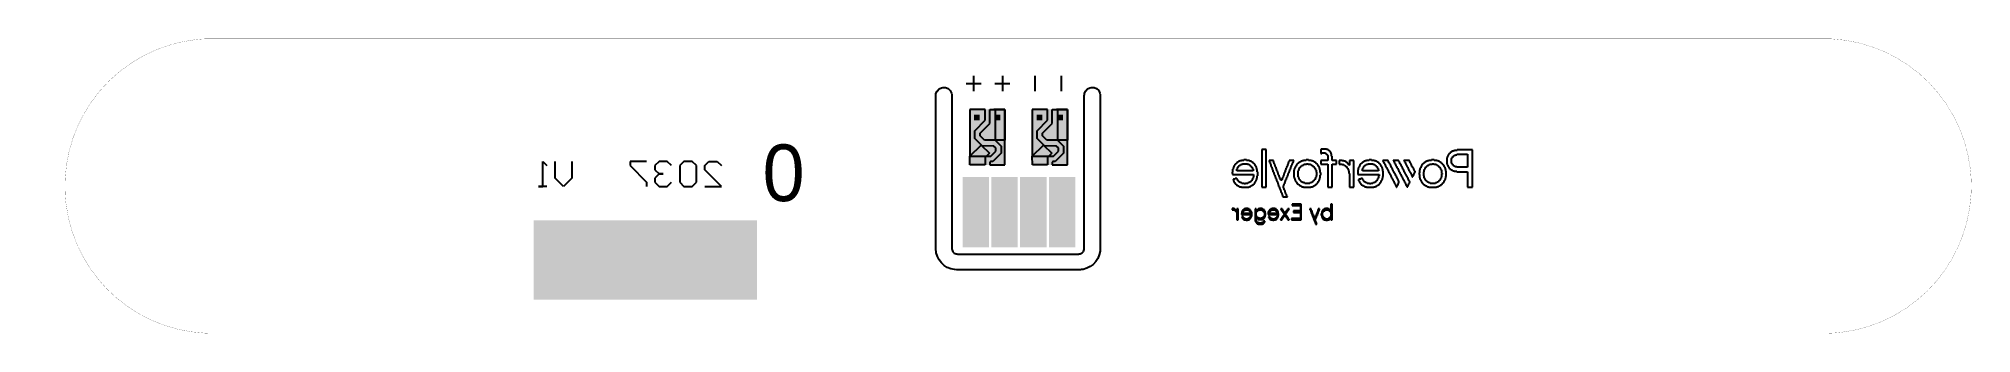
# Model space of a CAD drawing. Header units: millimetres. Extents: x 0 to 171, y 0 to 26.
import ezdxf

# ---------------------------------------------------------------- set-up
doc = ezdxf.new("R2010")
doc.units = ezdxf.units.MM
for name, color, linetype in [('BottomOverlay', 54, 'Continuous'), ('Mechanical4', 56, 'Continuous'), ('MultiLayer', 9, 'Continuous'), ('TopPaste', 8, 'Continuous'), ('TopSolder', 216, 'Continuous')]:
    doc.layers.add(name, color=color, linetype=linetype)

msp = doc.modelspace()

# ---------------------------------------------------------------- texts
at = {"layer": 'BottomOverlay', "text_generation_flag": 2}
msp.add_text('0', height=5, dxfattribs=at).set_placement((67.6, 11.2))

# ---------------------------------------------------------------- blocks, each defined once
blk = doc.blocks.new('C________2022______________ISOL_0_4_S_1')
at = {"layer": 'TopSolder'}
for points in [[(-2, -1.73), (2.9, -1.73), (2.9, 1.37), (-2, 1.37)], [(-1.55, 0.97), (-1.05, 0.97), (-1.05, 0.48), (-1.55, 0.48)], [(-1.55, -0.85), (-1.05, -0.85), (-1.05, -1.35), (-1.55, -1.35)]]:
    blk.add_hatch(color=216, dxfattribs=at).paths.add_polyline_path(points)
at = {"layer": 'TopPaste'}
for p, q in [((-2, 0.02), (-2, 1.37)), ((-2, 1.37), (0.7, 1.37)), ((0.7, 1.37), (-2, 1.37)), ((-2, 1.37), (-2, 0.4)), ((-2, 0.4), (-1.91, 0.49)), ((-0.75, 0.02), (-2, 0.02)), ((-1.91, 0.49), (0.7, 0.49)), ((0.1, -0.83), (-0.75, 0.02)), ((0.7, 1.37), (0.7, -0.45)), ((2.9, 1.37), (0.7, 1.37)), ((0.7, 0.49), (1.24, 1.02)), ((1.23, 0.4), (1.22, -0.65)), ((1.4, 0.57), (1.23, 0.4)), ((1.24, 1.02), (1.87, 1.02)), ((1.68, 0.57), (1.4, 0.57)), ((2.12, 0.13), (1.68, 0.57)), ((1.87, 1.02), (2.6, 0.3)), ((2.12, -1.73), (2.12, 0.13)), ((2.6, 0.3), (2.6, 0.08)), ((2.6, 0.08), (2.65, 0.02)), ((2.65, 0.02), (2.9, 0.02)), ((2.9, 0.02), (2.9, 1.37)), ((-2, -0.38), (-2, -1.73)), ((-1.05, -0.38), (-2, -0.38)), ((-0.12, -1.3), (-1.05, -0.38)), ((0.57, -1.3), (-0.12, -1.3)), ((0.32, -0.83), (0.1, -0.83)), ((0.7, -0.45), (0.32, -0.83)), ((1.22, -0.65), (0.57, -1.3)), ((1.14, -0.74), (1.87, 0)), ((2.12, -1.73), (1.14, -0.74)), ((1.87, 0), (2.25, -0.38)), ((2.25, -0.38), (2.9, -0.38)), ((2.9, -0.38), (2.9, -1.72)), ((-2, -1.73), (2.12, -1.73)), ((2.9, -1.72), (2.12, -1.73))]:
    blk.add_line(p, q, dxfattribs=at)
blk = doc.blocks.new('C________2022______________ISOL_0_4_S_2')
at = {"layer": 'TopSolder'}
for points in [[(-2, -1.73), (2.9, -1.73), (2.9, 1.37), (-2, 1.37)], [(-1.55, 0.97), (-1.05, 0.97), (-1.05, 0.48), (-1.55, 0.48)], [(-1.55, -0.85), (-1.05, -0.85), (-1.05, -1.35), (-1.55, -1.35)]]:
    blk.add_hatch(color=216, dxfattribs=at).paths.add_polyline_path(points)
at = {"layer": 'TopPaste'}
for p, q in [((-2, 0.02), (-2, 1.37)), ((-2, 1.37), (0.7, 1.37)), ((0.7, 1.37), (-2, 1.37)), ((-2, 1.37), (-2, 0.4)), ((-2, 0.4), (-1.91, 0.49)), ((-0.75, 0.02), (-2, 0.02)), ((-1.91, 0.49), (0.7, 0.49)), ((0.1, -0.83), (-0.75, 0.02)), ((0.7, 1.37), (0.7, -0.45)), ((2.9, 1.37), (0.7, 1.37)), ((0.7, 0.49), (1.24, 1.02)), ((1.23, 0.4), (1.22, -0.65)), ((1.4, 0.57), (1.23, 0.4)), ((1.24, 1.02), (1.87, 1.02)), ((1.68, 0.57), (1.4, 0.57)), ((2.12, 0.13), (1.68, 0.57)), ((1.87, 1.02), (2.6, 0.3)), ((2.12, -1.73), (2.12, 0.13)), ((2.6, 0.3), (2.6, 0.08)), ((2.6, 0.08), (2.65, 0.02)), ((2.65, 0.02), (2.9, 0.02)), ((2.9, 0.02), (2.9, 1.37)), ((-2, -0.38), (-2, -1.73)), ((-1.05, -0.38), (-2, -0.38)), ((-0.12, -1.3), (-1.05, -0.38)), ((0.57, -1.3), (-0.12, -1.3)), ((0.32, -0.83), (0.1, -0.83)), ((0.7, -0.45), (0.32, -0.83)), ((1.22, -0.65), (0.57, -1.3)), ((1.14, -0.74), (1.87, 0)), ((2.12, -1.73), (1.14, -0.74)), ((1.87, 0), (2.25, -0.38)), ((2.25, -0.38), (2.9, -0.38)), ((2.9, -0.38), (2.9, -1.72)), ((-2, -1.73), (2.12, -1.73)), ((2.9, -1.72), (2.12, -1.73))]:
    blk.add_line(p, q, dxfattribs=at)
blk = doc.blocks.new('C________4___SM0_5___3')
at = {"layer": 'TopPaste'}
h = blk.add_hatch(color=8, dxfattribs=at)
edge = h.paths.add_edge_path()
edge.add_arc((0, 0), 2, 0, 360)
at = {"layer": 'TopSolder'}
h = blk.add_hatch(color=216, dxfattribs=at)
edge = h.paths.add_edge_path()
edge.add_arc((0, 0), 2, 0, 360)
blk = doc.blocks.new('C________4___SM0_5___4')
at = {"layer": 'TopPaste'}
h = blk.add_hatch(color=8, dxfattribs=at)
edge = h.paths.add_edge_path()
edge.add_arc((0, 0), 2, 0, 360)
at = {"layer": 'TopSolder'}
h = blk.add_hatch(color=216, dxfattribs=at)
edge = h.paths.add_edge_path()
edge.add_arc((0, 0), 2, 0, 360)
blk = doc.blocks.new('C________4___SM0_5___5')
at = {"layer": 'TopPaste'}
h = blk.add_hatch(color=8, dxfattribs=at)
edge = h.paths.add_edge_path()
edge.add_arc((0, 0), 2, 0, 360)
at = {"layer": 'TopSolder'}
h = blk.add_hatch(color=216, dxfattribs=at)
edge = h.paths.add_edge_path()
edge.add_arc((0, 0), 2, 0, 360)
blk = doc.blocks.new('EXEGER_IV_8_PIN_NO_STIFF_ISOL_0_4_6')
at = {"layer": 'TopSolder'}
for points in [[(-3.1, 0.53), (3.1, 0.53), (3.1, -0.67), (-3.1, -0.67)], [(-3.1, -0.6), (3.1, -0.6), (3.1, -1.8), (-3.1, -1.8)], [(-3.1, -2.01), (3.1, -2.01), (3.1, -3.21), (-3.1, -3.21)], [(-3.1, -3.14), (3.1, -3.14), (3.1, -4.34), (-3.1, -4.34)], [(-3.1, -4.55), (3.1, -4.55), (3.1, -5.75), (-3.1, -5.75)], [(-3.1, -5.68), (3.1, -5.68), (3.1, -6.88), (-3.1, -6.88)], [(-3.1, -7.09), (3.1, -7.09), (3.1, -8.29), (-3.1, -8.29)], [(-3.1, -8.22), (3.1, -8.22), (3.1, -9.42), (-3.1, -9.42)]]:
    blk.add_hatch(color=216, dxfattribs=at).paths.add_polyline_path(points)
blk = doc.blocks.new('C________4___SM0_5___7')
at = {"layer": 'TopPaste'}
h = blk.add_hatch(color=8, dxfattribs=at)
edge = h.paths.add_edge_path()
edge.add_arc((0, 0), 2, 0, 360)
at = {"layer": 'TopSolder'}
h = blk.add_hatch(color=216, dxfattribs=at)
edge = h.paths.add_edge_path()
edge.add_arc((0, 0), 2, 0, 360)

# ---------------------------------------------------------------- hatches: boundary and pattern name
at = {"layer": 'BottomOverlay'}
msp.add_hatch(color=54, dxfattribs=at).paths.add_polyline_path([(43.7, 2.5), (63.41, 2.5), (63.41, 9.5), (43.7, 9.5)])

# ---------------------------------------------------------------- linework, layer by layer
for p, q in [((82.51, 22.25), (82.51, 20.92)), ((85.06, 22.25), (85.06, 20.92)), ((87.91, 22.25), (87.91, 20.92)), ((90.23, 22.25), (90.23, 20.92)), ((81.84, 21.59), (83.17, 21.59)), ((84.39, 21.59), (85.72, 21.59)), ((107.94, 15.76), (107.94, 15.72)), ((108.32, 15.76), (107.94, 15.76)), ((107.94, 15.72), (107.94, 15.68)), ((107.94, 15.68), (107.94, 15.64)), ((107.94, 15.64), (107.94, 15.61)), ((107.94, 15.61), (107.94, 15.57)), ((107.94, 15.57), (107.94, 15.53)), ((107.94, 15.53), (107.94, 15.49)), ((107.94, 15.49), (107.94, 15.45)), ((107.94, 15.45), (107.94, 15.41)), ((107.94, 15.41), (107.94, 15.38)), ((107.94, 15.38), (107.94, 15.34)), ((108.32, 15.72), (108.32, 15.76)), ((108.32, 15.68), (108.32, 15.72)), ((108.32, 15.64), (108.32, 15.68)), ((108.32, 15.61), (108.32, 15.64)), ((108.32, 15.57), (108.32, 15.61)), ((108.32, 15.53), (108.32, 15.57)), ((108.32, 15.49), (108.32, 15.53)), ((108.32, 15.45), (108.32, 15.49)), ((108.32, 15.41), (108.32, 15.45)), ((108.32, 15.38), (108.32, 15.41)), ((108.32, 15.34), (108.32, 15.38)), ((113.19, 15.76), (113.15, 15.76)), ((113.15, 15.76), (113.15, 15.72)), ((113.15, 15.72), (113.15, 15.68)), ((113.15, 15.68), (113.15, 15.64)), ((113.15, 15.64), (113.15, 15.61)), ((113.15, 15.61), (113.15, 15.57)), ((113.15, 15.57), (113.15, 15.53)), ((113.15, 15.53), (113.15, 15.49)), ((113.15, 15.49), (113.15, 15.45)), ((113.15, 15.45), (113.15, 15.41)), ((113.15, 15.41), (113.23, 15.41)), ((113.19, 15.8), (113.19, 15.76)), ((113.65, 15.8), (113.19, 15.8)), ((113.23, 15.41), (113.23, 15.45)), ((113.23, 15.45), (113.57, 15.45)), ((113.57, 15.45), (113.57, 15.41)), ((113.57, 15.41), (113.61, 15.41)), ((113.61, 15.41), (113.61, 15.38)), ((113.61, 15.38), (113.65, 15.38)), ((113.65, 15.76), (113.65, 15.8)), ((113.77, 15.76), (113.65, 15.76)), ((113.65, 15.38), (113.65, 15.34)), ((113.77, 15.72), (113.77, 15.76)), ((113.84, 15.72), (113.77, 15.72)), ((113.84, 15.68), (113.84, 15.72)), ((113.88, 15.68), (113.84, 15.68)), ((113.88, 15.64), (113.88, 15.68)), ((113.92, 15.64), (113.88, 15.64)), ((113.92, 15.61), (113.92, 15.64)), ((113.96, 15.61), (113.92, 15.61)), ((113.96, 15.57), (113.96, 15.61)), ((114, 15.57), (113.96, 15.57)), ((114, 15.53), (114, 15.57)), ((114.03, 15.53), (114, 15.53)), ((114.03, 15.49), (114.03, 15.53)), ((114.03, 15.45), (114.03, 15.49)), ((114.07, 15.45), (114.03, 15.45)), ((114.07, 15.41), (114.07, 15.45)), ((114.07, 15.38), (114.07, 15.41)), ((114.11, 15.38), (114.07, 15.38)), ((114.11, 15.34), (114.11, 15.38)), ((124.5, 15.38), (124.46, 15.38)), ((124.46, 15.38), (124.46, 15.34)), ((124.54, 15.41), (124.5, 15.41)), ((124.5, 15.41), (124.5, 15.38)), ((124.58, 15.45), (124.54, 15.45)), ((124.54, 15.45), (124.54, 15.41)), ((124.62, 15.49), (124.58, 15.49)), ((124.58, 15.49), (124.58, 15.45)), ((124.69, 15.53), (124.62, 15.53)), ((124.62, 15.53), (124.62, 15.49)), ((124.73, 15.57), (124.69, 15.57)), ((124.69, 15.57), (124.69, 15.53)), ((124.85, 15.61), (124.73, 15.61)), ((124.73, 15.61), (124.73, 15.57)), ((124.96, 15.64), (124.85, 15.64)), ((124.85, 15.64), (124.85, 15.61)), ((125.19, 15.68), (124.96, 15.68)), ((124.96, 15.68), (124.96, 15.64)), ((125.19, 15.72), (125.19, 15.68)), ((126.53, 15.72), (125.19, 15.72)), ((126.53, 15.68), (126.53, 15.72)), ((126.53, 15.64), (126.53, 15.68)), ((126.53, 15.61), (126.53, 15.64)), ((126.53, 15.57), (126.53, 15.61)), ((126.53, 15.53), (126.53, 15.57)), ((126.53, 15.49), (126.53, 15.53)), ((126.53, 15.45), (126.53, 15.49)), ((126.53, 15.41), (126.53, 15.45)), ((126.53, 15.38), (126.53, 15.41)), ((126.53, 15.34), (126.53, 15.38)), ((44.49, 12.5), (44.49, 14.7)), ((44.49, 14.7), (44.85, 14.33)), ((45.59, 13.23), (45.59, 14.7)), ((47.05, 14.7), (47.05, 13.23)), ((53.65, 14.7), (52.19, 14.7)), ((52.19, 14.7), (52.19, 14.33)), ((52.19, 14.33), (53.65, 12.87)), ((54.75, 14.7), (54.39, 14.33)), ((54.39, 14.33), (54.39, 13.97)), ((54.39, 13.97), (54.75, 13.6)), ((55.48, 14.7), (54.75, 14.7)), ((55.85, 14.33), (55.48, 14.7)), ((56.95, 14.7), (56.58, 14.33)), ((56.58, 14.33), (56.58, 12.87)), ((57.68, 14.7), (56.95, 14.7)), ((58.05, 14.33), (57.68, 14.7)), ((58.05, 12.87), (58.05, 14.33)), ((58.78, 14.33), (59.15, 14.7)), ((58.78, 13.97), (58.78, 14.33)), ((60.25, 12.5), (58.78, 13.97)), ((59.15, 14.7), (59.88, 14.7)), ((59.88, 14.7), (60.25, 14.33)), ((105.37, 13.77), (105.33, 13.77)), ((105.33, 13.77), (105.33, 13.73)), ((105.33, 13.73), (105.33, 13.69)), ((105.33, 13.69), (105.33, 13.65)), ((105.33, 13.65), (105.37, 13.65)), ((105.41, 14.03), (105.37, 14.03)), ((105.37, 14.03), (105.37, 14)), ((105.37, 14), (105.37, 13.96)), ((105.37, 13.96), (105.37, 13.92)), ((105.37, 13.92), (105.37, 13.88)), ((105.37, 13.88), (105.37, 13.84)), ((105.37, 13.84), (105.37, 13.8)), ((105.37, 13.8), (105.37, 13.77)), ((105.37, 13.65), (105.37, 13.61)), ((105.45, 14.15), (105.41, 14.15)), ((105.41, 14.15), (105.41, 14.11)), ((105.41, 14.11), (105.41, 14.07)), ((105.41, 14.07), (105.41, 14.03)), ((105.48, 14.23), (105.45, 14.23)), ((105.45, 14.23), (105.45, 14.19)), ((105.45, 14.19), (105.45, 14.15)), ((105.52, 14.3), (105.48, 14.3)), ((105.48, 14.3), (105.48, 14.26)), ((105.48, 14.26), (105.48, 14.23)), ((105.56, 14.38), (105.52, 14.38)), ((105.52, 14.38), (105.52, 14.34)), ((105.52, 14.34), (105.52, 14.3)), ((105.6, 14.42), (105.56, 14.42)), ((105.56, 14.42), (105.56, 14.38)), ((105.64, 14.46), (105.6, 14.46)), ((105.6, 14.46), (105.6, 14.42)), ((105.68, 14.49), (105.64, 14.49)), ((105.64, 14.49), (105.64, 14.46)), ((105.71, 14.53), (105.68, 14.53)), ((105.68, 14.53), (105.68, 14.49)), ((105.75, 14.57), (105.71, 14.57)), ((105.71, 14.57), (105.71, 14.53)), ((105.79, 14.61), (105.75, 14.61)), ((105.75, 14.61), (105.75, 14.57)), ((105.75, 14), (105.75, 14.03)), ((105.75, 14.03), (105.79, 14.03)), ((105.75, 13.96), (105.75, 14)), ((105.75, 13.92), (105.75, 13.96)), ((105.75, 13.88), (105.75, 13.92)), ((107.17, 13.88), (105.75, 13.88)), ((105.87, 14.65), (105.79, 14.65)), ((105.79, 14.65), (105.79, 14.61)), ((105.79, 14.11), (105.79, 14.15)), ((105.79, 14.15), (105.83, 14.15)), ((105.79, 14.07), (105.79, 14.11)), ((105.79, 14.03), (105.79, 14.07)), ((105.83, 14.15), (105.83, 14.19)), ((105.83, 14.19), (105.87, 14.19)), ((105.94, 14.69), (105.87, 14.69)), ((105.87, 14.69), (105.87, 14.65)), ((105.87, 14.23), (105.87, 14.26)), ((105.87, 14.26), (105.91, 14.26)), ((105.87, 14.19), (105.87, 14.23)), ((105.91, 14.26), (105.91, 14.3)), ((105.91, 14.3), (105.94, 14.3)), ((106.02, 14.72), (105.94, 14.72)), ((105.94, 14.72), (105.94, 14.69)), ((105.94, 14.3), (105.94, 14.34)), ((105.94, 14.34), (105.98, 14.34)), ((105.98, 14.34), (105.98, 14.38)), ((105.98, 14.38), (106.06, 14.38)), ((106.14, 14.76), (106.02, 14.76)), ((106.02, 14.76), (106.02, 14.72)), ((106.06, 14.38), (106.06, 14.42)), ((106.06, 14.42), (106.14, 14.42)), ((106.37, 14.8), (106.14, 14.8)), ((106.14, 14.8), (106.14, 14.76)), ((106.14, 14.42), (106.14, 14.46)), ((106.14, 14.46), (106.25, 14.46)), ((106.25, 14.46), (106.25, 14.49)), ((106.25, 14.49), (106.67, 14.49)), ((106.37, 14.84), (106.37, 14.8)), ((106.6, 14.84), (106.37, 14.84)), ((106.6, 14.8), (106.6, 14.84)), ((106.83, 14.8), (106.6, 14.8)), ((106.67, 14.49), (106.67, 14.46)), ((106.67, 14.46), (106.79, 14.46)), ((106.79, 14.46), (106.79, 14.42)), ((106.79, 14.42), (106.86, 14.42)), ((106.83, 14.76), (106.83, 14.8)), ((106.9, 14.76), (106.83, 14.76)), ((106.86, 14.42), (106.86, 14.38)), ((106.86, 14.38), (106.9, 14.38)), ((106.9, 14.72), (106.9, 14.76)), ((106.98, 14.72), (106.9, 14.72)), ((106.9, 14.38), (106.9, 14.34)), ((106.9, 14.34), (106.94, 14.34)), ((106.94, 14.34), (106.94, 14.3)), ((106.94, 14.3), (106.98, 14.3)), ((106.98, 14.69), (106.98, 14.72)), ((107.06, 14.69), (106.98, 14.69)), ((106.98, 14.3), (106.98, 14.26)), ((106.98, 14.26), (107.02, 14.26)), ((107.02, 14.26), (107.02, 14.23)), ((107.02, 14.23), (107.06, 14.23)), ((107.06, 14.65), (107.06, 14.69)), ((107.13, 14.65), (107.06, 14.65)), ((107.06, 14.23), (107.06, 14.19)), ((107.06, 14.19), (107.09, 14.19)), ((107.09, 14.19), (107.09, 14.15)), ((107.09, 14.15), (107.09, 14.11)), ((107.09, 14.11), (107.13, 14.11)), ((107.13, 14.61), (107.13, 14.65)), ((107.17, 14.61), (107.13, 14.61)), ((107.13, 14.11), (107.13, 14.07)), ((107.13, 14.07), (107.13, 14.03)), ((107.13, 14.03), (107.17, 14.03)), ((107.17, 14.57), (107.17, 14.61)), ((107.21, 14.57), (107.17, 14.57)), ((107.17, 14.03), (107.17, 14)), ((107.17, 14), (107.17, 13.96)), ((107.17, 13.96), (107.17, 13.92)), ((107.17, 13.92), (107.17, 13.88)), ((107.21, 14.53), (107.21, 14.57)), ((107.25, 14.53), (107.21, 14.53)), ((107.25, 14.49), (107.25, 14.53)), ((107.29, 14.49), (107.25, 14.49)), ((107.29, 14.46), (107.29, 14.49)), ((107.32, 14.46), (107.29, 14.46)), ((107.32, 14.42), (107.32, 14.46)), ((107.36, 14.42), (107.32, 14.42)), ((107.36, 14.38), (107.36, 14.42)), ((107.36, 14.34), (107.36, 14.38)), ((107.4, 14.34), (107.36, 14.34)), ((107.4, 14.3), (107.4, 14.34)), ((107.44, 14.3), (107.4, 14.3)), ((107.44, 14.26), (107.44, 14.3)), ((107.44, 14.23), (107.44, 14.26)), ((107.48, 14.23), (107.44, 14.23)), ((107.48, 14.19), (107.48, 14.23)), ((107.48, 14.15), (107.48, 14.19)), ((107.48, 14.11), (107.48, 14.15)), ((107.52, 14.11), (107.48, 14.11)), ((107.52, 14.07), (107.52, 14.11)), ((107.52, 14.03), (107.52, 14.07)), ((107.52, 14), (107.52, 14.03)), ((107.55, 14), (107.52, 14)), ((107.55, 13.96), (107.55, 14)), ((107.55, 13.92), (107.55, 13.96)), ((107.55, 13.88), (107.55, 13.92)), ((107.55, 13.84), (107.55, 13.88)), ((107.55, 13.8), (107.55, 13.84)), ((107.59, 13.8), (107.55, 13.8)), ((107.59, 13.77), (107.59, 13.8)), ((107.59, 13.73), (107.59, 13.77)), ((107.59, 13.69), (107.59, 13.73)), ((107.59, 13.65), (107.59, 13.69)), ((107.59, 13.61), (107.59, 13.65)), ((107.94, 15.34), (107.94, 15.3)), ((107.94, 15.3), (107.94, 15.26)), ((107.94, 15.26), (107.94, 15.22)), ((107.94, 15.22), (107.94, 15.18)), ((107.94, 15.18), (107.94, 15.15)), ((107.94, 15.15), (107.94, 15.11)), ((107.94, 15.11), (107.94, 15.07)), ((107.94, 15.07), (107.94, 15.03)), ((107.94, 15.03), (107.94, 14.99)), ((107.94, 14.99), (107.94, 14.95)), ((107.94, 14.95), (107.94, 14.92)), ((107.94, 14.92), (107.94, 14.88)), ((107.94, 14.88), (107.94, 14.84)), ((107.94, 14.84), (107.94, 14.8)), ((107.94, 14.8), (107.94, 14.76)), ((107.94, 14.76), (107.94, 14.72)), ((107.94, 14.72), (107.94, 14.69)), ((107.94, 14.69), (107.94, 14.65)), ((107.94, 14.65), (107.94, 14.61)), ((107.94, 14.61), (107.94, 14.57)), ((107.94, 14.57), (107.94, 14.53)), ((107.94, 14.53), (107.94, 14.49)), ((107.94, 14.49), (107.94, 14.46)), ((107.94, 14.46), (107.94, 14.42)), ((107.94, 14.42), (107.94, 14.38)), ((107.94, 14.38), (107.94, 14.34)), ((107.94, 14.34), (107.94, 14.3)), ((107.94, 14.3), (107.94, 14.26)), ((107.94, 14.26), (107.94, 14.23)), ((107.94, 14.23), (107.94, 14.19)), ((107.94, 14.19), (107.94, 14.15)), ((107.94, 14.15), (107.94, 14.11)), ((107.94, 14.11), (107.94, 14.07)), ((107.94, 14.07), (107.94, 14.03)), ((107.94, 14.03), (107.94, 14)), ((107.94, 14), (107.94, 13.96)), ((107.94, 13.96), (107.94, 13.92)), ((107.94, 13.92), (107.94, 13.88)), ((107.94, 13.88), (107.94, 13.84)), ((107.94, 13.84), (107.94, 13.8)), ((107.94, 13.8), (107.94, 13.77)), ((107.94, 13.77), (107.94, 13.73)), ((107.94, 13.73), (107.94, 13.69)), ((107.94, 13.69), (107.94, 13.65)), ((107.94, 13.65), (107.94, 13.61)), ((108.32, 15.3), (108.32, 15.34)), ((108.32, 15.26), (108.32, 15.3)), ((108.32, 15.22), (108.32, 15.26)), ((108.32, 15.18), (108.32, 15.22)), ((108.32, 15.15), (108.32, 15.18)), ((108.32, 15.11), (108.32, 15.15)), ((108.32, 15.07), (108.32, 15.11)), ((108.32, 15.03), (108.32, 15.07)), ((108.32, 14.99), (108.32, 15.03)), ((108.32, 14.95), (108.32, 14.99)), ((108.32, 14.92), (108.32, 14.95)), ((108.32, 14.88), (108.32, 14.92)), ((108.32, 14.84), (108.32, 14.88)), ((108.32, 14.8), (108.32, 14.84)), ((108.32, 14.76), (108.32, 14.8)), ((108.32, 14.72), (108.32, 14.76)), ((108.32, 14.69), (108.32, 14.72)), ((108.32, 14.65), (108.32, 14.69)), ((108.32, 14.61), (108.32, 14.65)), ((108.32, 14.57), (108.32, 14.61)), ((108.32, 14.53), (108.32, 14.57)), ((108.32, 14.49), (108.32, 14.53)), ((108.32, 14.46), (108.32, 14.49)), ((108.32, 14.42), (108.32, 14.46)), ((108.32, 14.38), (108.32, 14.42)), ((108.32, 14.34), (108.32, 14.38)), ((108.32, 14.3), (108.32, 14.34)), ((108.32, 14.26), (108.32, 14.3)), ((108.32, 14.23), (108.32, 14.26)), ((108.32, 14.19), (108.32, 14.23)), ((108.32, 14.15), (108.32, 14.19)), ((108.32, 14.11), (108.32, 14.15)), ((108.32, 14.07), (108.32, 14.11)), ((108.32, 14.03), (108.32, 14.07)), ((108.32, 14), (108.32, 14.03)), ((108.32, 13.96), (108.32, 14)), ((108.32, 13.92), (108.32, 13.96)), ((108.32, 13.88), (108.32, 13.92)), ((108.32, 13.84), (108.32, 13.88)), ((108.32, 13.8), (108.32, 13.84)), ((108.32, 13.77), (108.32, 13.8)), ((108.32, 13.73), (108.32, 13.77)), ((108.32, 13.69), (108.32, 13.73)), ((108.32, 13.65), (108.32, 13.69)), ((108.32, 13.61), (108.32, 13.65)), ((108.59, 14.8), (108.59, 14.76)), ((108.97, 14.8), (108.59, 14.8)), ((108.59, 14.76), (108.59, 14.72)), ((108.59, 14.72), (108.59, 14.69)), ((108.59, 14.69), (108.63, 14.69)), ((108.63, 14.69), (108.63, 14.65)), ((108.63, 14.65), (108.63, 14.61)), ((108.63, 14.61), (108.67, 14.61)), ((108.67, 14.61), (108.67, 14.57)), ((108.67, 14.57), (108.67, 14.53)), ((108.67, 14.53), (108.67, 14.49)), ((108.67, 14.49), (108.7, 14.49)), ((108.7, 14.49), (108.7, 14.46)), ((108.7, 14.46), (108.7, 14.42)), ((108.7, 14.42), (108.74, 14.42)), ((108.74, 14.42), (108.74, 14.38)), ((108.74, 14.38), (108.74, 14.34)), ((108.74, 14.34), (108.74, 14.3)), ((108.74, 14.3), (108.78, 14.3)), ((108.78, 14.3), (108.78, 14.26)), ((108.78, 14.26), (108.78, 14.23)), ((108.78, 14.23), (108.78, 14.19)), ((108.78, 14.19), (108.82, 14.19)), ((108.82, 14.19), (108.82, 14.15)), ((108.82, 14.15), (108.82, 14.11)), ((108.82, 14.11), (108.86, 14.11)), ((108.86, 14.11), (108.86, 14.07)), ((108.86, 14.07), (108.86, 14.03)), ((108.86, 14.03), (108.86, 14)), ((108.86, 14), (108.9, 14)), ((108.9, 14), (108.9, 13.96)), ((108.9, 13.96), (108.9, 13.92)), ((108.9, 13.92), (108.93, 13.92)), ((108.93, 13.92), (108.93, 13.88)), ((108.93, 13.88), (108.93, 13.84)), ((108.93, 13.84), (108.93, 13.8)), ((108.93, 13.8), (108.97, 13.8)), ((108.97, 14.76), (108.97, 14.8)), ((108.97, 14.72), (108.97, 14.76)), ((108.97, 14.69), (108.97, 14.72)), ((109.01, 14.69), (108.97, 14.69)), ((108.97, 13.8), (108.97, 13.77)), ((108.97, 13.77), (108.97, 13.73)), ((108.97, 13.73), (109.01, 13.73)), ((109.01, 14.65), (109.01, 14.69)), ((109.01, 14.61), (109.01, 14.65)), ((109.01, 14.57), (109.01, 14.61)), ((109.05, 14.57), (109.01, 14.57)), ((109.01, 13.73), (109.01, 13.69)), ((109.01, 13.69), (109.01, 13.65)), ((109.01, 13.65), (109.01, 13.61)), ((109.05, 14.53), (109.05, 14.57)), ((109.05, 14.49), (109.05, 14.53)), ((109.09, 14.49), (109.05, 14.49)), ((109.09, 14.46), (109.09, 14.49)), ((109.09, 14.42), (109.09, 14.46)), ((109.09, 14.38), (109.09, 14.42)), ((109.13, 14.38), (109.09, 14.38)), ((109.13, 14.34), (109.13, 14.38)), ((109.13, 14.3), (109.13, 14.34)), ((109.16, 14.3), (109.13, 14.3)), ((109.16, 14.26), (109.16, 14.3)), ((109.16, 14.23), (109.16, 14.26)), ((109.16, 14.19), (109.16, 14.23)), ((109.2, 14.19), (109.16, 14.19)), ((109.2, 14.15), (109.2, 14.19)), ((109.2, 14.11), (109.2, 14.15)), ((109.2, 14.07), (109.2, 14.11)), ((109.24, 14.07), (109.2, 14.07)), ((109.24, 14.03), (109.24, 14.07)), ((109.24, 14), (109.24, 14.03)), ((109.28, 14), (109.24, 14)), ((109.28, 13.96), (109.28, 14)), ((109.28, 13.92), (109.28, 13.96)), ((109.28, 13.88), (109.28, 13.92)), ((109.32, 13.88), (109.28, 13.88)), ((109.32, 13.84), (109.32, 13.88)), ((109.32, 13.8), (109.32, 13.84)), ((109.36, 13.8), (109.32, 13.8)), ((109.36, 13.77), (109.36, 13.8)), ((109.36, 13.73), (109.36, 13.77)), ((109.36, 13.69), (109.36, 13.73)), ((109.39, 13.69), (109.36, 13.69)), ((109.39, 13.65), (109.39, 13.69)), ((109.39, 13.61), (109.39, 13.65)), ((109.97, 13.73), (109.93, 13.73)), ((109.93, 13.73), (109.93, 13.69)), ((109.93, 13.69), (109.93, 13.65)), ((109.93, 13.65), (109.93, 13.61)), ((110.01, 13.8), (109.97, 13.8)), ((109.97, 13.8), (109.97, 13.77)), ((109.97, 13.77), (109.97, 13.73)), ((110.05, 13.92), (110.01, 13.92)), ((110.01, 13.92), (110.01, 13.88)), ((110.01, 13.88), (110.01, 13.84)), ((110.01, 13.84), (110.01, 13.8)), ((110.08, 14), (110.05, 14)), ((110.05, 14), (110.05, 13.96)), ((110.05, 13.96), (110.05, 13.92)), ((110.12, 14.11), (110.08, 14.11)), ((110.08, 14.11), (110.08, 14.07)), ((110.08, 14.07), (110.08, 14.03)), ((110.08, 14.03), (110.08, 14)), ((110.16, 14.23), (110.12, 14.23)), ((110.12, 14.23), (110.12, 14.19)), ((110.12, 14.19), (110.12, 14.15)), ((110.12, 14.15), (110.12, 14.11)), ((110.2, 14.3), (110.16, 14.3)), ((110.16, 14.3), (110.16, 14.26)), ((110.16, 14.26), (110.16, 14.23)), ((110.24, 14.42), (110.2, 14.42)), ((110.2, 14.42), (110.2, 14.38)), ((110.2, 14.38), (110.2, 14.34)), ((110.2, 14.34), (110.2, 14.3)), ((110.28, 14.49), (110.24, 14.49)), ((110.24, 14.49), (110.24, 14.46)), ((110.24, 14.46), (110.24, 14.42)), ((110.31, 14.61), (110.28, 14.61)), ((110.28, 14.61), (110.28, 14.57)), ((110.28, 14.57), (110.28, 14.53)), ((110.28, 14.53), (110.28, 14.49)), ((110.35, 14.69), (110.31, 14.69)), ((110.31, 14.69), (110.31, 14.65)), ((110.31, 14.65), (110.31, 14.61)), ((110.31, 13.65), (110.31, 13.69)), ((110.31, 13.69), (110.35, 13.69)), ((110.31, 13.61), (110.31, 13.65)), ((110.77, 14.8), (110.35, 14.8)), ((110.35, 14.8), (110.35, 14.76)), ((110.35, 14.76), (110.35, 14.72)), ((110.35, 14.72), (110.35, 14.69)), ((110.35, 13.77), (110.35, 13.8)), ((110.35, 13.8), (110.39, 13.8)), ((110.35, 13.73), (110.35, 13.77)), ((110.35, 13.69), (110.35, 13.73)), ((110.39, 13.84), (110.39, 13.88)), ((110.39, 13.88), (110.43, 13.88)), ((110.39, 13.8), (110.39, 13.84)), ((110.43, 13.96), (110.43, 14)), ((110.43, 14), (110.47, 14)), ((110.43, 13.92), (110.43, 13.96)), ((110.43, 13.88), (110.43, 13.92)), ((110.47, 14.03), (110.47, 14.07)), ((110.47, 14.07), (110.51, 14.07)), ((110.47, 14), (110.47, 14.03)), ((110.51, 14.15), (110.51, 14.19)), ((110.51, 14.19), (110.54, 14.19)), ((110.51, 14.11), (110.51, 14.15)), ((110.51, 14.07), (110.51, 14.11)), ((110.54, 14.23), (110.54, 14.26)), ((110.54, 14.26), (110.58, 14.26)), ((110.54, 14.19), (110.54, 14.23)), ((110.58, 14.34), (110.58, 14.38)), ((110.58, 14.38), (110.62, 14.38)), ((110.58, 14.3), (110.58, 14.34)), ((110.58, 14.26), (110.58, 14.3)), ((110.62, 14.42), (110.62, 14.46)), ((110.62, 14.46), (110.66, 14.46)), ((110.62, 14.38), (110.62, 14.42)), ((110.66, 14.53), (110.66, 14.57)), ((110.66, 14.57), (110.7, 14.57)), ((110.66, 14.49), (110.66, 14.53)), ((110.66, 14.46), (110.66, 14.49)), ((110.7, 14.61), (110.7, 14.65)), ((110.7, 14.65), (110.74, 14.65)), ((110.7, 14.57), (110.7, 14.61)), ((110.74, 14.72), (110.74, 14.76)), ((110.74, 14.76), (110.77, 14.76)), ((110.74, 14.69), (110.74, 14.72)), ((110.74, 14.65), (110.74, 14.69)), ((110.77, 14.76), (110.77, 14.8)), ((110.81, 13.92), (110.77, 13.92)), ((110.77, 13.92), (110.77, 13.88)), ((110.77, 13.88), (110.77, 13.84)), ((110.77, 13.84), (110.77, 13.8)), ((110.77, 13.8), (110.77, 13.77)), ((110.77, 13.77), (110.77, 13.73)), ((110.77, 13.73), (110.77, 13.69)), ((110.77, 13.69), (110.77, 13.65)), ((110.77, 13.65), (110.77, 13.61)), ((110.85, 14.07), (110.81, 14.07)), ((110.81, 14.07), (110.81, 14.03)), ((110.81, 14.03), (110.81, 14)), ((110.81, 14), (110.81, 13.96)), ((110.81, 13.96), (110.81, 13.92)), ((110.89, 14.15), (110.85, 14.15)), ((110.85, 14.15), (110.85, 14.11)), ((110.85, 14.11), (110.85, 14.07)), ((110.93, 14.23), (110.89, 14.23)), ((110.89, 14.23), (110.89, 14.19)), ((110.89, 14.19), (110.89, 14.15)), ((110.97, 14.3), (110.93, 14.3)), ((110.93, 14.3), (110.93, 14.26)), ((110.93, 14.26), (110.93, 14.23)), ((111, 14.34), (110.97, 14.34)), ((110.97, 14.34), (110.97, 14.3)), ((111.04, 14.42), (111, 14.42)), ((111, 14.42), (111, 14.38)), ((111, 14.38), (111, 14.34)), ((111.08, 14.46), (111.04, 14.46)), ((111.04, 14.46), (111.04, 14.42)), ((111.12, 14.49), (111.08, 14.49)), ((111.08, 14.49), (111.08, 14.46)), ((111.16, 14.53), (111.12, 14.53)), ((111.12, 14.53), (111.12, 14.49)), ((111.23, 14.57), (111.16, 14.57)), ((111.16, 14.57), (111.16, 14.53)), ((111.16, 13.84), (111.16, 13.88)), ((111.16, 13.88), (111.2, 13.88)), ((111.16, 13.8), (111.16, 13.84)), ((111.16, 13.77), (111.16, 13.8)), ((111.16, 13.73), (111.16, 13.77)), ((111.16, 13.69), (111.16, 13.73)), ((111.16, 13.65), (111.16, 13.69)), ((111.16, 13.61), (111.16, 13.65)), ((111.2, 13.96), (111.2, 14)), ((111.2, 14), (111.23, 14)), ((111.2, 13.92), (111.2, 13.96)), ((111.2, 13.88), (111.2, 13.92)), ((111.27, 14.61), (111.23, 14.61)), ((111.23, 14.61), (111.23, 14.57)), ((111.23, 14.03), (111.23, 14.07)), ((111.23, 14.07), (111.27, 14.07)), ((111.23, 14), (111.23, 14.03)), ((111.35, 14.65), (111.27, 14.65)), ((111.27, 14.65), (111.27, 14.61)), ((111.27, 14.11), (111.27, 14.15)), ((111.27, 14.15), (111.31, 14.15)), ((111.27, 14.07), (111.27, 14.11)), ((111.31, 14.15), (111.31, 14.19)), ((111.31, 14.19), (111.35, 14.19)), ((111.43, 14.69), (111.35, 14.69)), ((111.35, 14.69), (111.35, 14.65)), ((111.35, 14.19), (111.35, 14.23)), ((111.35, 14.23), (111.39, 14.23)), ((111.39, 14.23), (111.39, 14.26)), ((111.39, 14.26), (111.43, 14.26)), ((111.5, 14.72), (111.43, 14.72)), ((111.43, 14.72), (111.43, 14.69)), ((111.43, 14.26), (111.43, 14.3)), ((111.43, 14.3), (111.46, 14.3)), ((111.46, 14.3), (111.46, 14.34)), ((111.46, 14.34), (111.54, 14.34)), ((111.62, 14.76), (111.5, 14.76)), ((111.5, 14.76), (111.5, 14.72)), ((111.54, 14.34), (111.54, 14.38)), ((111.54, 14.38), (111.62, 14.38)), ((111.85, 14.8), (111.62, 14.8)), ((111.62, 14.8), (111.62, 14.76)), ((111.62, 14.38), (111.62, 14.42)), ((111.62, 14.42), (111.69, 14.42)), ((111.69, 14.42), (111.69, 14.46)), ((111.69, 14.46), (111.89, 14.46)), ((111.85, 14.84), (111.85, 14.8)), ((112.08, 14.84), (111.85, 14.84)), ((111.89, 14.46), (111.89, 14.49)), ((111.89, 14.49), (112.04, 14.49)), ((112.04, 14.49), (112.04, 14.46)), ((112.04, 14.46), (112.23, 14.46)), ((112.08, 14.8), (112.08, 14.84)), ((112.31, 14.8), (112.08, 14.8)), ((112.23, 14.46), (112.23, 14.42)), ((112.23, 14.42), (112.31, 14.42)), ((112.31, 14.76), (112.31, 14.8)), ((112.42, 14.76), (112.31, 14.76)), ((112.31, 14.42), (112.31, 14.38)), ((112.31, 14.38), (112.39, 14.38)), ((112.39, 14.38), (112.39, 14.34)), ((112.39, 14.34), (112.42, 14.34)), ((112.42, 14.72), (112.42, 14.76)), ((112.5, 14.72), (112.42, 14.72)), ((112.42, 14.34), (112.42, 14.3)), ((112.42, 14.3), (112.5, 14.3)), ((112.5, 14.69), (112.5, 14.72)), ((112.58, 14.69), (112.5, 14.69)), ((112.5, 14.3), (112.5, 14.26)), ((112.5, 14.26), (112.54, 14.26)), ((112.54, 14.26), (112.54, 14.23)), ((112.54, 14.23), (112.54, 14.19)), ((112.54, 14.19), (112.58, 14.19)), ((112.58, 14.65), (112.58, 14.69)), ((112.65, 14.65), (112.58, 14.65)), ((112.58, 14.19), (112.58, 14.15)), ((112.58, 14.15), (112.62, 14.15)), ((112.62, 14.15), (112.62, 14.11)), ((112.62, 14.11), (112.65, 14.11)), ((112.65, 14.61), (112.65, 14.65)), ((112.69, 14.61), (112.65, 14.61)), ((112.65, 14.11), (112.65, 14.07)), ((112.65, 14.07), (112.65, 14.03)), ((112.65, 14.03), (112.69, 14.03)), ((112.69, 14.57), (112.69, 14.61)), ((112.73, 14.57), (112.69, 14.57)), ((112.69, 14.03), (112.69, 14)), ((112.69, 14), (112.69, 13.96)), ((112.69, 13.96), (112.69, 13.92)), ((112.69, 13.92), (112.73, 13.92)), ((112.73, 14.53), (112.73, 14.57)), ((112.77, 14.53), (112.73, 14.53)), ((112.73, 13.92), (112.73, 13.88)), ((112.73, 13.88), (112.73, 13.84)), ((112.73, 13.84), (112.73, 13.8)), ((112.73, 13.8), (112.73, 13.77)), ((112.73, 13.77), (112.77, 13.77)), ((112.77, 14.49), (112.77, 14.53)), ((112.81, 14.49), (112.77, 14.49)), ((112.77, 13.77), (112.77, 13.73)), ((112.77, 13.73), (112.77, 13.69)), ((112.77, 13.69), (112.77, 13.65)), ((112.77, 13.65), (112.77, 13.61)), ((112.81, 14.46), (112.81, 14.49)), ((112.85, 14.46), (112.81, 14.46)), ((112.85, 14.42), (112.85, 14.46)), ((112.88, 14.42), (112.85, 14.42)), ((112.88, 14.38), (112.88, 14.42)), ((112.92, 14.38), (112.88, 14.38)), ((112.92, 14.34), (112.92, 14.38)), ((112.92, 14.3), (112.92, 14.34)), ((112.96, 14.3), (112.92, 14.3)), ((112.96, 14.26), (112.96, 14.3)), ((113, 14.26), (112.96, 14.26)), ((113, 14.23), (113, 14.26)), ((113, 14.19), (113, 14.23)), ((113.04, 14.19), (113, 14.19)), ((113.04, 14.15), (113.04, 14.19)), ((113.04, 14.11), (113.04, 14.15)), ((113.04, 14.07), (113.04, 14.11)), ((113.08, 14.07), (113.04, 14.07)), ((113.08, 14.03), (113.08, 14.07)), ((113.08, 14), (113.08, 14.03)), ((113.08, 13.96), (113.08, 14)), ((113.11, 13.96), (113.08, 13.96)), ((113.11, 13.92), (113.11, 13.96)), ((113.11, 13.88), (113.11, 13.92)), ((113.11, 13.84), (113.11, 13.88)), ((113.11, 13.8), (113.11, 13.84)), ((113.11, 13.77), (113.11, 13.8)), ((113.11, 13.73), (113.11, 13.77)), ((113.15, 13.73), (113.11, 13.73)), ((113.77, 14.8), (113.15, 14.8)), ((113.15, 14.8), (113.15, 14.76)), ((113.15, 14.76), (113.15, 14.72)), ((113.15, 14.72), (113.15, 14.69)), ((113.15, 14.69), (113.15, 14.65)), ((113.15, 14.65), (113.15, 14.61)), ((113.15, 14.61), (113.15, 14.57)), ((113.15, 14.57), (113.15, 14.53)), ((113.15, 14.53), (113.15, 14.49)), ((113.15, 14.49), (113.15, 14.46)), ((113.15, 14.46), (113.77, 14.46)), ((113.15, 13.69), (113.15, 13.73)), ((113.15, 13.65), (113.15, 13.69)), ((113.15, 13.61), (113.15, 13.65)), ((113.65, 15.34), (113.69, 15.34)), ((113.69, 15.34), (113.69, 15.3)), ((113.69, 15.3), (113.73, 15.3)), ((113.73, 15.3), (113.73, 15.26)), ((113.73, 15.26), (113.73, 15.22)), ((113.73, 15.22), (113.77, 15.22)), ((113.77, 15.22), (113.77, 15.18)), ((113.77, 15.18), (113.77, 15.15)), ((113.77, 15.15), (113.77, 15.11)), ((113.77, 15.11), (113.77, 15.07)), ((113.77, 15.07), (113.77, 15.03)), ((113.77, 15.03), (113.77, 14.99)), ((113.77, 14.99), (113.77, 14.95)), ((113.77, 14.95), (113.77, 14.92)), ((113.77, 14.92), (113.77, 14.88)), ((113.77, 14.88), (113.77, 14.84)), ((113.77, 14.84), (113.77, 14.8)), ((113.77, 14.46), (113.77, 14.42)), ((113.77, 14.42), (113.77, 14.38)), ((113.77, 14.38), (113.77, 14.34)), ((113.77, 14.34), (113.77, 14.3)), ((113.77, 14.3), (113.77, 14.26)), ((113.77, 14.26), (113.77, 14.23)), ((113.77, 14.23), (113.77, 14.19)), ((113.77, 14.19), (113.77, 14.15)), ((113.77, 14.15), (113.77, 14.11)), ((113.77, 14.11), (113.77, 14.07)), ((113.77, 14.07), (113.77, 14.03)), ((113.77, 14.03), (113.77, 14)), ((113.77, 14), (113.77, 13.96)), ((113.77, 13.96), (113.77, 13.92)), ((113.77, 13.92), (113.77, 13.88)), ((113.77, 13.88), (113.77, 13.84)), ((113.77, 13.84), (113.77, 13.8)), ((113.77, 13.8), (113.77, 13.77)), ((113.77, 13.77), (113.77, 13.73)), ((113.77, 13.73), (113.77, 13.69)), ((113.77, 13.69), (113.77, 13.65)), ((113.77, 13.65), (113.77, 13.61)), ((114.11, 15.3), (114.11, 15.34)), ((114.11, 15.26), (114.11, 15.3)), ((114.11, 15.22), (114.11, 15.26)), ((114.11, 15.18), (114.11, 15.22)), ((114.15, 15.18), (114.11, 15.18)), ((114.15, 15.15), (114.15, 15.18)), ((114.15, 15.11), (114.15, 15.15)), ((114.15, 15.07), (114.15, 15.11)), ((114.15, 15.03), (114.15, 15.07)), ((114.15, 14.99), (114.15, 15.03)), ((114.15, 14.95), (114.15, 14.99)), ((114.15, 14.92), (114.15, 14.95)), ((114.15, 14.88), (114.15, 14.92)), ((114.15, 14.84), (114.15, 14.88)), ((114.15, 14.8), (114.15, 14.84)), ((114.53, 14.8), (114.15, 14.8)), ((114.15, 14.42), (114.15, 14.46)), ((114.15, 14.46), (114.53, 14.46)), ((114.15, 14.38), (114.15, 14.42)), ((114.15, 14.34), (114.15, 14.38)), ((114.15, 14.3), (114.15, 14.34)), ((114.15, 14.26), (114.15, 14.3)), ((114.15, 14.23), (114.15, 14.26)), ((114.15, 14.19), (114.15, 14.23)), ((114.15, 14.15), (114.15, 14.19)), ((114.15, 14.11), (114.15, 14.15)), ((114.15, 14.07), (114.15, 14.11)), ((114.15, 14.03), (114.15, 14.07)), ((114.15, 14), (114.15, 14.03)), ((114.15, 13.96), (114.15, 14)), ((114.15, 13.92), (114.15, 13.96)), ((114.15, 13.88), (114.15, 13.92)), ((114.15, 13.84), (114.15, 13.88)), ((114.15, 13.8), (114.15, 13.84)), ((114.15, 13.77), (114.15, 13.8)), ((114.15, 13.73), (114.15, 13.77)), ((114.15, 13.69), (114.15, 13.73)), ((114.15, 13.65), (114.15, 13.69)), ((114.15, 13.61), (114.15, 13.65)), ((114.53, 14.76), (114.53, 14.8)), ((114.53, 14.72), (114.53, 14.76)), ((114.53, 14.69), (114.53, 14.72)), ((114.53, 14.65), (114.53, 14.69)), ((114.53, 14.61), (114.53, 14.65)), ((114.53, 14.57), (114.53, 14.61)), ((114.53, 14.53), (114.53, 14.57)), ((114.53, 14.49), (114.53, 14.53)), ((114.53, 14.46), (114.53, 14.49)), ((114.76, 14.8), (114.76, 14.76)), ((115.03, 14.8), (114.76, 14.8)), ((114.76, 14.76), (114.76, 14.72)), ((114.76, 14.72), (114.76, 14.69)), ((114.76, 14.69), (114.76, 14.65)), ((114.76, 14.65), (114.76, 14.61)), ((114.76, 14.61), (114.76, 14.57)), ((114.76, 14.57), (114.76, 14.53)), ((114.76, 14.53), (114.76, 14.49)), ((114.76, 14.49), (114.76, 14.46)), ((114.76, 14.46), (115.03, 14.46)), ((115.03, 14.76), (115.03, 14.8)), ((115.18, 14.76), (115.03, 14.76)), ((115.03, 14.46), (115.03, 14.42)), ((115.03, 14.42), (115.18, 14.42)), ((115.18, 14.72), (115.18, 14.76)), ((115.3, 14.72), (115.18, 14.72)), ((115.18, 14.42), (115.18, 14.38)), ((115.18, 14.38), (115.26, 14.38)), ((115.26, 14.38), (115.26, 14.34)), ((115.26, 14.34), (115.3, 14.34)), ((115.3, 14.69), (115.3, 14.72)), ((115.38, 14.69), (115.3, 14.69)), ((115.3, 14.34), (115.3, 14.3)), ((115.3, 14.3), (115.38, 14.3)), ((115.38, 14.65), (115.38, 14.69)), ((115.41, 14.65), (115.38, 14.65)), ((115.38, 14.3), (115.38, 14.26)), ((115.38, 14.26), (115.41, 14.26)), ((115.41, 14.61), (115.41, 14.65)), ((115.45, 14.61), (115.41, 14.61)), ((115.41, 14.26), (115.41, 14.23)), ((115.41, 14.23), (115.45, 14.23)), ((115.45, 14.57), (115.45, 14.61)), ((115.53, 14.57), (115.45, 14.57)), ((115.45, 14.23), (115.45, 14.19)), ((115.45, 14.19), (115.45, 14.15)), ((115.45, 14.15), (115.49, 14.15)), ((115.49, 14.15), (115.49, 14.11)), ((115.49, 14.11), (115.53, 14.11)), ((115.53, 14.53), (115.53, 14.57)), ((115.53, 14.49), (115.53, 14.53)), ((115.57, 14.49), (115.53, 14.49)), ((115.53, 14.11), (115.53, 14.07)), ((115.53, 14.07), (115.53, 14.03)), ((115.53, 14.03), (115.57, 14.03)), ((115.57, 14.46), (115.57, 14.49)), ((115.61, 14.46), (115.57, 14.46)), ((115.57, 14.03), (115.57, 14)), ((115.57, 14), (115.57, 13.96)), ((115.57, 13.96), (115.61, 13.96)), ((115.61, 14.42), (115.61, 14.46)), ((115.64, 14.42), (115.61, 14.42)), ((115.61, 13.96), (115.61, 13.92)), ((115.61, 13.92), (115.61, 13.88)), ((115.61, 13.88), (115.61, 13.84)), ((115.61, 13.84), (115.64, 13.84)), ((115.64, 14.38), (115.64, 14.42)), ((115.68, 14.38), (115.64, 14.38)), ((115.64, 13.84), (115.64, 13.8)), ((115.64, 13.8), (115.64, 13.77)), ((115.64, 13.77), (115.64, 13.73)), ((115.64, 13.73), (115.64, 13.69)), ((115.64, 13.69), (115.64, 13.65)), ((115.64, 13.65), (115.68, 13.65)), ((116.07, 14.8), (115.68, 14.8)), ((115.68, 14.8), (115.68, 14.76)), ((115.68, 14.76), (115.68, 14.72)), ((115.68, 14.72), (115.68, 14.69)), ((115.68, 14.69), (115.68, 14.65)), ((115.68, 14.65), (115.68, 14.61)), ((115.68, 14.61), (115.68, 14.57)), ((115.68, 14.57), (115.68, 14.53)), ((115.68, 14.53), (115.68, 14.49)), ((115.68, 14.49), (115.68, 14.46)), ((115.68, 14.46), (115.68, 14.42)), ((115.68, 14.42), (115.68, 14.38)), ((115.68, 13.65), (115.68, 13.61)), ((116.07, 14.76), (116.07, 14.8)), ((116.07, 14.72), (116.07, 14.76)), ((116.07, 14.69), (116.07, 14.72)), ((116.07, 14.65), (116.07, 14.69)), ((116.07, 14.61), (116.07, 14.65)), ((116.07, 14.57), (116.07, 14.61)), ((116.07, 14.53), (116.07, 14.57)), ((116.07, 14.49), (116.07, 14.53)), ((116.07, 14.46), (116.07, 14.49)), ((116.07, 14.42), (116.07, 14.46)), ((116.07, 14.38), (116.07, 14.42)), ((116.07, 14.34), (116.07, 14.38)), ((116.07, 14.3), (116.07, 14.34)), ((116.07, 14.26), (116.07, 14.3)), ((116.07, 14.23), (116.07, 14.26)), ((116.07, 14.19), (116.07, 14.23)), ((116.07, 14.15), (116.07, 14.19)), ((116.07, 14.11), (116.07, 14.15)), ((116.07, 14.07), (116.07, 14.11)), ((116.07, 14.03), (116.07, 14.07)), ((116.07, 14), (116.07, 14.03)), ((116.07, 13.96), (116.07, 14)), ((116.07, 13.92), (116.07, 13.96)), ((116.07, 13.88), (116.07, 13.92)), ((116.07, 13.84), (116.07, 13.88)), ((116.07, 13.8), (116.07, 13.84)), ((116.07, 13.77), (116.07, 13.8)), ((116.07, 13.73), (116.07, 13.77)), ((116.07, 13.69), (116.07, 13.73)), ((116.07, 13.65), (116.07, 13.69)), ((116.07, 13.61), (116.07, 13.65)), ((116.45, 13.96), (116.41, 13.96)), ((116.41, 13.96), (116.41, 13.92)), ((116.41, 13.92), (116.41, 13.88)), ((116.41, 13.88), (116.41, 13.84)), ((116.41, 13.84), (116.41, 13.8)), ((116.41, 13.8), (116.41, 13.77)), ((116.41, 13.77), (116.41, 13.73)), ((116.41, 13.73), (116.41, 13.69)), ((116.41, 13.69), (116.41, 13.65)), ((116.41, 13.65), (116.41, 13.61)), ((116.49, 14.11), (116.45, 14.11)), ((116.45, 14.11), (116.45, 14.07)), ((116.45, 14.07), (116.45, 14.03)), ((116.45, 14.03), (116.45, 14)), ((116.45, 14), (116.45, 13.96)), ((116.53, 14.19), (116.49, 14.19)), ((116.49, 14.19), (116.49, 14.15)), ((116.49, 14.15), (116.49, 14.11)), ((116.56, 14.26), (116.53, 14.26)), ((116.53, 14.26), (116.53, 14.23)), ((116.53, 14.23), (116.53, 14.19)), ((116.6, 14.34), (116.56, 14.34)), ((116.56, 14.34), (116.56, 14.3)), ((116.56, 14.3), (116.56, 14.26)), ((116.64, 14.42), (116.6, 14.42)), ((116.6, 14.42), (116.6, 14.38)), ((116.6, 14.38), (116.6, 14.34)), ((116.68, 14.46), (116.64, 14.46)), ((116.64, 14.46), (116.64, 14.42)), ((116.72, 14.49), (116.68, 14.49)), ((116.68, 14.49), (116.68, 14.46)), ((116.76, 14.53), (116.72, 14.53)), ((116.72, 14.53), (116.72, 14.49)), ((116.79, 14.57), (116.76, 14.57)), ((116.76, 14.57), (116.76, 14.53)), ((116.87, 14.61), (116.79, 14.61)), ((116.79, 14.61), (116.79, 14.57)), ((116.83, 14), (116.83, 14.03)), ((116.83, 14.03), (116.87, 14.03)), ((116.83, 13.96), (116.83, 14)), ((116.83, 13.92), (116.83, 13.96)), ((116.83, 13.88), (116.83, 13.92)), ((118.25, 13.88), (116.83, 13.88)), ((116.91, 14.65), (116.87, 14.65)), ((116.87, 14.65), (116.87, 14.61)), ((116.87, 14.07), (116.87, 14.11)), ((116.87, 14.11), (116.91, 14.11)), ((116.87, 14.03), (116.87, 14.07)), ((116.99, 14.69), (116.91, 14.69)), ((116.91, 14.69), (116.91, 14.65)), ((116.91, 14.15), (116.91, 14.19)), ((116.91, 14.19), (116.95, 14.19)), ((116.91, 14.11), (116.91, 14.15)), ((116.95, 14.23), (116.95, 14.26)), ((116.95, 14.26), (116.99, 14.26)), ((116.95, 14.19), (116.95, 14.23)), ((117.06, 14.72), (116.99, 14.72)), ((116.99, 14.72), (116.99, 14.69)), ((116.99, 14.26), (116.99, 14.3)), ((116.99, 14.3), (117.02, 14.3)), ((117.02, 14.3), (117.02, 14.34)), ((117.02, 14.34), (117.06, 14.34)), ((117.18, 14.76), (117.06, 14.76)), ((117.06, 14.76), (117.06, 14.72)), ((117.06, 14.34), (117.06, 14.38)), ((117.06, 14.38), (117.14, 14.38)), ((117.14, 14.38), (117.14, 14.42)), ((117.14, 14.42), (117.22, 14.42)), ((117.41, 14.8), (117.18, 14.8)), ((117.18, 14.8), (117.18, 14.76)), ((117.22, 14.42), (117.22, 14.46)), ((117.22, 14.46), (117.33, 14.46)), ((117.33, 14.46), (117.33, 14.49)), ((117.33, 14.49), (117.75, 14.49)), ((117.41, 14.84), (117.41, 14.8)), ((117.64, 14.84), (117.41, 14.84)), ((117.64, 14.8), (117.64, 14.84)), ((117.87, 14.8), (117.64, 14.8)), ((117.75, 14.49), (117.75, 14.46)), ((117.75, 14.46), (117.83, 14.46)), ((117.83, 14.46), (117.83, 14.42)), ((117.83, 14.42), (117.91, 14.42)), ((117.87, 14.76), (117.87, 14.8)), ((117.98, 14.76), (117.87, 14.76)), ((117.91, 14.42), (117.91, 14.38)), ((117.91, 14.38), (117.98, 14.38)), ((117.98, 14.72), (117.98, 14.76)), ((118.06, 14.72), (117.98, 14.72)), ((117.98, 14.38), (117.98, 14.34)), ((117.98, 14.34), (118.02, 14.34)), ((118.02, 14.34), (118.02, 14.3)), ((118.02, 14.3), (118.06, 14.3)), ((118.06, 14.69), (118.06, 14.72)), ((118.14, 14.69), (118.06, 14.69)), ((118.06, 14.3), (118.06, 14.26)), ((118.06, 14.26), (118.1, 14.26)), ((118.1, 14.26), (118.1, 14.23)), ((118.1, 14.23), (118.14, 14.23)), ((118.14, 14.65), (118.14, 14.69)), ((118.21, 14.65), (118.14, 14.65)), ((118.14, 14.23), (118.14, 14.19)), ((118.14, 14.19), (118.14, 14.15)), ((118.14, 14.15), (118.17, 14.15)), ((118.17, 14.15), (118.17, 14.11)), ((118.17, 14.11), (118.17, 14.07)), ((118.17, 14.07), (118.21, 14.07)), ((118.21, 14.61), (118.21, 14.65)), ((118.25, 14.61), (118.21, 14.61)), ((118.21, 14.07), (118.21, 14.03)), ((118.21, 14.03), (118.21, 14)), ((118.21, 14), (118.21, 13.96)), ((118.21, 13.96), (118.25, 13.96)), ((118.25, 14.57), (118.25, 14.61)), ((118.29, 14.57), (118.25, 14.57)), ((118.25, 13.96), (118.25, 13.92)), ((118.25, 13.92), (118.25, 13.88)), ((118.29, 14.53), (118.29, 14.57)), ((118.33, 14.53), (118.29, 14.53)), ((118.33, 14.49), (118.33, 14.53)), ((118.37, 14.49), (118.33, 14.49)), ((118.37, 14.46), (118.37, 14.49)), ((118.4, 14.46), (118.37, 14.46)), ((118.4, 14.42), (118.4, 14.46)), ((118.44, 14.42), (118.4, 14.42)), ((118.44, 14.38), (118.44, 14.42)), ((118.44, 14.34), (118.44, 14.38)), ((118.48, 14.34), (118.44, 14.34)), ((118.48, 14.3), (118.48, 14.34)), ((118.52, 14.3), (118.48, 14.3)), ((118.52, 14.26), (118.52, 14.3)), ((118.52, 14.23), (118.52, 14.26)), ((118.56, 14.23), (118.52, 14.23)), ((118.56, 14.19), (118.56, 14.23)), ((118.56, 14.15), (118.56, 14.19)), ((118.6, 14.15), (118.56, 14.15)), ((118.6, 14.11), (118.6, 14.15)), ((118.6, 14.07), (118.6, 14.11)), ((118.6, 14.03), (118.6, 14.07)), ((118.63, 14.03), (118.6, 14.03)), ((118.63, 14.8), (118.63, 14.76)), ((119.09, 14.8), (118.63, 14.8)), ((118.63, 14.76), (118.63, 14.72)), ((118.63, 14.72), (118.67, 14.72)), ((118.63, 14), (118.63, 14.03)), ((118.63, 13.96), (118.63, 14)), ((118.63, 13.92), (118.63, 13.96)), ((118.63, 13.88), (118.63, 13.92)), ((118.63, 13.84), (118.63, 13.88)), ((118.67, 13.84), (118.63, 13.84)), ((118.67, 14.72), (118.67, 14.69)), ((118.67, 14.69), (118.67, 14.65)), ((118.67, 14.65), (118.71, 14.65)), ((118.67, 13.8), (118.67, 13.84)), ((118.67, 13.77), (118.67, 13.8)), ((118.67, 13.73), (118.67, 13.77)), ((118.67, 13.69), (118.67, 13.73)), ((118.67, 13.65), (118.67, 13.69)), ((118.67, 13.61), (118.67, 13.65)), ((118.71, 14.65), (118.71, 14.61)), ((118.71, 14.61), (118.71, 14.57)), ((118.71, 14.57), (118.75, 14.57)), ((118.75, 14.57), (118.75, 14.53)), ((118.75, 14.53), (118.75, 14.49)), ((118.75, 14.49), (118.79, 14.49)), ((118.79, 14.49), (118.79, 14.46)), ((118.79, 14.46), (118.79, 14.42)), ((118.79, 14.42), (118.83, 14.42)), ((118.83, 14.42), (118.83, 14.38)), ((118.83, 14.38), (118.83, 14.34)), ((118.83, 14.34), (118.86, 14.34)), ((118.86, 14.34), (118.86, 14.3)), ((118.86, 14.3), (118.86, 14.26)), ((118.86, 14.26), (118.9, 14.26)), ((118.9, 14.26), (118.9, 14.23)), ((118.9, 14.23), (118.9, 14.19)), ((118.9, 14.19), (118.94, 14.19)), ((118.94, 14.19), (118.94, 14.15)), ((118.94, 14.15), (118.98, 14.15)), ((118.98, 14.15), (118.98, 14.11)), ((118.98, 14.11), (118.98, 14.07)), ((118.98, 14.07), (119.02, 14.07)), ((119.02, 14.07), (119.02, 14.03)), ((119.02, 14.03), (119.02, 14)), ((119.02, 14), (119.06, 14)), ((119.06, 14), (119.06, 13.96)), ((119.06, 13.96), (119.06, 13.92)), ((119.06, 13.92), (119.09, 13.92)), ((119.09, 14.76), (119.09, 14.8)), ((119.09, 14.72), (119.09, 14.76)), ((119.13, 14.72), (119.09, 14.72)), ((119.09, 13.92), (119.09, 13.88)), ((119.09, 13.88), (119.09, 13.84)), ((119.09, 13.84), (119.13, 13.84)), ((119.13, 14.69), (119.13, 14.72)), ((119.13, 14.65), (119.13, 14.69)), ((119.17, 14.65), (119.13, 14.65)), ((119.13, 13.84), (119.13, 13.8)), ((119.13, 13.8), (119.13, 13.77)), ((119.13, 13.77), (119.17, 13.77)), ((119.17, 14.61), (119.17, 14.65)), ((119.17, 14.57), (119.17, 14.61)), ((119.21, 14.57), (119.17, 14.57)), ((119.17, 13.77), (119.17, 13.73)), ((119.17, 13.73), (119.17, 13.69)), ((119.17, 13.69), (119.21, 13.69)), ((119.21, 14.53), (119.21, 14.57)), ((119.25, 14.53), (119.21, 14.53)), ((119.21, 13.69), (119.21, 13.65)), ((119.21, 13.65), (119.21, 13.61)), ((119.25, 14.49), (119.25, 14.53)), ((119.25, 14.46), (119.25, 14.49)), ((119.29, 14.46), (119.25, 14.46)), ((119.29, 14.42), (119.29, 14.46)), ((119.29, 14.38), (119.29, 14.42)), ((119.32, 14.38), (119.29, 14.38)), ((119.32, 14.34), (119.32, 14.38)), ((119.32, 14.3), (119.32, 14.34)), ((119.36, 14.3), (119.32, 14.3)), ((119.36, 14.26), (119.36, 14.3)), ((119.36, 14.23), (119.36, 14.26)), ((119.4, 14.23), (119.36, 14.23)), ((119.4, 14.19), (119.4, 14.23)), ((119.4, 14.15), (119.4, 14.19)), ((119.44, 14.15), (119.4, 14.15)), ((119.44, 14.11), (119.44, 14.15)), ((119.44, 14.07), (119.44, 14.11)), ((119.48, 14.07), (119.44, 14.07)), ((119.48, 14.03), (119.48, 14.07)), ((119.48, 14), (119.48, 14.03)), ((119.52, 14), (119.48, 14)), ((119.52, 13.96), (119.52, 14)), ((119.52, 13.92), (119.52, 13.96)), ((119.55, 13.92), (119.52, 13.92)), ((119.55, 14.8), (119.55, 14.76)), ((120.01, 14.8), (119.55, 14.8)), ((119.55, 14.76), (119.59, 14.76)), ((119.55, 13.88), (119.55, 13.92)), ((119.55, 13.84), (119.55, 13.88)), ((119.59, 13.84), (119.55, 13.84)), ((119.59, 14.76), (119.59, 14.72)), ((119.59, 14.72), (119.59, 14.69)), ((119.59, 14.69), (119.63, 14.69)), ((119.59, 13.8), (119.59, 13.84)), ((119.59, 13.77), (119.59, 13.8)), ((119.63, 13.77), (119.59, 13.77)), ((119.63, 14.69), (119.63, 14.65)), ((119.63, 14.65), (119.63, 14.61)), ((119.63, 14.61), (119.67, 14.61)), ((119.63, 13.73), (119.63, 13.77)), ((119.63, 13.69), (119.63, 13.73)), ((119.67, 13.69), (119.63, 13.69)), ((119.67, 14.61), (119.67, 14.57)), ((119.67, 14.57), (119.67, 14.53)), ((119.67, 14.53), (119.71, 14.53)), ((119.67, 13.65), (119.67, 13.69)), ((119.71, 13.65), (119.67, 13.65)), ((119.71, 14.53), (119.71, 14.49)), ((119.71, 14.49), (119.71, 14.46)), ((119.71, 14.46), (119.75, 14.46)), ((119.71, 13.61), (119.71, 13.65)), ((119.75, 14.46), (119.75, 14.42)), ((119.75, 14.42), (119.75, 14.38)), ((119.75, 14.38), (119.78, 14.38)), ((119.78, 14.38), (119.78, 14.34)), ((119.78, 14.34), (119.78, 14.3)), ((119.78, 14.3), (119.82, 14.3)), ((119.82, 14.3), (119.82, 14.26)), ((119.82, 14.26), (119.82, 14.23)), ((119.82, 14.23), (119.86, 14.23)), ((119.86, 14.23), (119.86, 14.19)), ((119.86, 14.19), (119.86, 14.15)), ((119.86, 14.15), (119.9, 14.15)), ((119.9, 14.15), (119.9, 14.11)), ((119.9, 14.11), (119.94, 14.11)), ((119.94, 14.11), (119.94, 14.07)), ((119.94, 14.07), (119.94, 14.03)), ((119.94, 14.03), (119.98, 14.03)), ((119.98, 14.03), (119.98, 14)), ((119.98, 14), (119.98, 13.96)), ((119.98, 13.96), (120.01, 13.96)), ((120.01, 14.76), (120.01, 14.8)), ((120.05, 14.76), (120.01, 14.76)), ((120.01, 13.96), (120.01, 13.92)), ((120.01, 13.92), (120.01, 13.88)), ((120.01, 13.88), (120.05, 13.88)), ((120.05, 14.72), (120.05, 14.76)), ((120.05, 14.69), (120.05, 14.72)), ((120.09, 14.69), (120.05, 14.69)), ((120.05, 13.88), (120.05, 13.84)), ((120.05, 13.84), (120.05, 13.8)), ((120.05, 13.8), (120.09, 13.8)), ((120.09, 14.65), (120.09, 14.69)), ((120.09, 14.61), (120.09, 14.65)), ((120.13, 14.61), (120.09, 14.61)), ((120.09, 13.8), (120.09, 13.77)), ((120.09, 13.77), (120.09, 13.73)), ((120.09, 13.73), (120.13, 13.73)), ((120.13, 14.57), (120.13, 14.61)), ((120.13, 14.53), (120.13, 14.57)), ((120.17, 14.53), (120.13, 14.53)), ((120.13, 13.73), (120.13, 13.69)), ((120.13, 13.69), (120.13, 13.65)), ((120.13, 13.65), (120.17, 13.65)), ((120.17, 14.49), (120.17, 14.53)), ((120.17, 14.46), (120.17, 14.49)), ((120.21, 14.46), (120.17, 14.46)), ((120.17, 13.65), (120.17, 13.61)), ((120.21, 14.42), (120.21, 14.46)), ((120.24, 14.42), (120.21, 14.42)), ((120.24, 14.38), (120.24, 14.42)), ((120.24, 14.34), (120.24, 14.38)), ((120.28, 14.34), (120.24, 14.34)), ((120.28, 14.3), (120.28, 14.34)), ((120.28, 14.26), (120.28, 14.3)), ((120.32, 14.26), (120.28, 14.26)), ((120.32, 14.23), (120.32, 14.26)), ((120.32, 14.19), (120.32, 14.23)), ((120.36, 14.19), (120.32, 14.19)), ((120.36, 14.15), (120.36, 14.19)), ((120.36, 14.11), (120.36, 14.15)), ((120.4, 14.11), (120.36, 14.11)), ((120.4, 14.07), (120.4, 14.11)), ((120.4, 14.03), (120.4, 14.07)), ((120.44, 14.03), (120.4, 14.03)), ((120.44, 14), (120.44, 14.03)), ((120.44, 13.96), (120.44, 14)), ((120.47, 13.96), (120.44, 13.96)), ((120.47, 14.8), (120.47, 14.76)), ((120.97, 14.8), (120.47, 14.8)), ((120.47, 14.76), (120.51, 14.76)), ((120.47, 13.92), (120.47, 13.96)), ((120.47, 13.88), (120.47, 13.92)), ((120.51, 13.88), (120.47, 13.88)), ((120.51, 14.76), (120.51, 14.72)), ((120.51, 14.72), (120.55, 14.72)), ((120.51, 13.84), (120.51, 13.88)), ((120.51, 13.8), (120.51, 13.84)), ((120.55, 13.8), (120.51, 13.8)), ((120.55, 14.72), (120.55, 14.69)), ((120.55, 14.69), (120.55, 14.65)), ((120.55, 14.65), (120.59, 14.65)), ((120.55, 13.77), (120.55, 13.8)), ((120.55, 13.73), (120.55, 13.77)), ((120.59, 13.73), (120.55, 13.73)), ((120.59, 14.65), (120.59, 14.61)), ((120.59, 14.61), (120.59, 14.57)), ((120.59, 14.57), (120.63, 14.57)), ((120.59, 13.69), (120.59, 13.73)), ((120.59, 13.65), (120.59, 13.69)), ((120.63, 13.65), (120.59, 13.65)), ((120.63, 14.57), (120.63, 14.53)), ((120.63, 14.53), (120.63, 14.49)), ((120.63, 14.49), (120.67, 14.49)), ((120.63, 13.61), (120.63, 13.65)), ((120.67, 14.49), (120.67, 14.46)), ((120.67, 14.46), (120.67, 14.42)), ((120.67, 14.42), (120.7, 14.42)), ((120.7, 14.42), (120.7, 14.38)), ((120.7, 14.38), (120.7, 14.34)), ((120.7, 14.34), (120.74, 14.34)), ((120.74, 14.34), (120.74, 14.3)), ((120.74, 14.3), (120.74, 14.26)), ((120.74, 14.26), (120.78, 14.26)), ((120.78, 14.26), (120.78, 14.23)), ((120.78, 14.23), (120.78, 14.19)), ((120.78, 14.19), (120.82, 14.19)), ((120.82, 14.19), (120.82, 14.15)), ((120.82, 14.15), (120.82, 14.11)), ((120.82, 14.11), (120.86, 14.11)), ((120.86, 14.11), (120.86, 14.07)), ((120.86, 14.07), (120.86, 14.03)), ((120.86, 14.03), (120.9, 14.03)), ((120.9, 14.03), (120.9, 14)), ((120.9, 14), (120.9, 13.96)), ((120.9, 13.96), (120.93, 13.96)), ((120.93, 13.96), (120.93, 13.92)), ((120.93, 13.92), (120.93, 13.88)), ((120.93, 13.88), (120.97, 13.88)), ((120.97, 14.76), (120.97, 14.8)), ((120.97, 14.72), (120.97, 14.76)), ((121.01, 14.72), (120.97, 14.72)), ((120.97, 13.88), (120.97, 13.84)), ((120.97, 13.84), (120.97, 13.8)), ((120.97, 13.8), (121.01, 13.8)), ((121.01, 14.69), (121.01, 14.72)), ((121.01, 14.65), (121.01, 14.69)), ((121.05, 14.65), (121.01, 14.65)), ((121.01, 13.8), (121.01, 13.77)), ((121.01, 13.77), (121.05, 13.77)), ((121.05, 14.61), (121.05, 14.65)), ((121.05, 14.57), (121.05, 14.61)), ((121.09, 14.57), (121.05, 14.57)), ((121.05, 13.77), (121.05, 13.73)), ((121.05, 13.73), (121.05, 13.69)), ((121.05, 13.69), (121.09, 13.69)), ((121.09, 14.53), (121.09, 14.57)), ((121.09, 14.49), (121.09, 14.53)), ((121.13, 14.49), (121.09, 14.49)), ((121.09, 13.69), (121.09, 13.65)), ((121.09, 13.65), (121.09, 13.61)), ((121.13, 14.46), (121.13, 14.49)), ((121.13, 14.42), (121.13, 14.46)), ((121.16, 14.42), (121.13, 14.42)), ((121.16, 14.38), (121.16, 14.42)), ((121.16, 14.34), (121.16, 14.38)), ((121.2, 14.34), (121.16, 14.34)), ((121.2, 14.3), (121.2, 14.34)), ((121.2, 14.26), (121.2, 14.3)), ((121.24, 14.26), (121.2, 14.26)), ((121.24, 14.23), (121.24, 14.26)), ((121.24, 14.19), (121.24, 14.23)), ((121.28, 14.19), (121.24, 14.19)), ((121.28, 14.15), (121.28, 14.19)), ((121.32, 14.15), (121.28, 14.15)), ((121.32, 14.11), (121.32, 14.15)), ((121.32, 14.07), (121.32, 14.11)), ((121.36, 14.07), (121.32, 14.07)), ((121.36, 14.03), (121.36, 14.07)), ((121.36, 14), (121.36, 14.03)), ((121.39, 14), (121.36, 14)), ((121.39, 13.96), (121.39, 14)), ((121.39, 13.92), (121.39, 13.96)), ((121.43, 13.92), (121.39, 13.92)), ((121.39, 13.61), (121.39, 13.65)), ((121.39, 13.65), (121.43, 13.65)), ((121.43, 13.88), (121.43, 13.92)), ((121.43, 13.84), (121.43, 13.88)), ((121.47, 13.84), (121.43, 13.84)), ((121.43, 13.69), (121.43, 13.73)), ((121.43, 13.73), (121.47, 13.73)), ((121.43, 13.65), (121.43, 13.69)), ((121.47, 13.8), (121.47, 13.84)), ((121.47, 13.77), (121.47, 13.8)), ((121.47, 13.73), (121.47, 13.77)), ((121.85, 13.69), (121.82, 13.69)), ((121.82, 13.69), (121.82, 13.65)), ((121.82, 13.65), (121.82, 13.61)), ((121.89, 13.96), (121.85, 13.96)), ((121.85, 13.96), (121.85, 13.92)), ((121.85, 13.92), (121.85, 13.88)), ((121.85, 13.88), (121.85, 13.84)), ((121.85, 13.84), (121.85, 13.8)), ((121.85, 13.8), (121.85, 13.77)), ((121.85, 13.77), (121.85, 13.73)), ((121.85, 13.73), (121.85, 13.69)), ((121.93, 14.07), (121.89, 14.07)), ((121.89, 14.07), (121.89, 14.03)), ((121.89, 14.03), (121.89, 14)), ((121.89, 14), (121.89, 13.96)), ((121.97, 14.15), (121.93, 14.15)), ((121.93, 14.15), (121.93, 14.11)), ((121.93, 14.11), (121.93, 14.07)), ((122.01, 14.23), (121.97, 14.23)), ((121.97, 14.23), (121.97, 14.19)), ((121.97, 14.19), (121.97, 14.15)), ((122.05, 14.3), (122.01, 14.3)), ((122.01, 14.3), (122.01, 14.26)), ((122.01, 14.26), (122.01, 14.23)), ((122.08, 14.38), (122.05, 14.38)), ((122.05, 14.38), (122.05, 14.34)), ((122.05, 14.34), (122.05, 14.3)), ((122.12, 14.42), (122.08, 14.42)), ((122.08, 14.42), (122.08, 14.38)), ((122.16, 14.46), (122.12, 14.46)), ((122.12, 14.46), (122.12, 14.42)), ((122.2, 14.49), (122.16, 14.49)), ((122.16, 14.49), (122.16, 14.46)), ((122.24, 14.53), (122.2, 14.53)), ((122.2, 14.53), (122.2, 14.49)), ((122.28, 14.57), (122.24, 14.57)), ((122.24, 14.57), (122.24, 14.53)), ((122.24, 13.77), (122.24, 13.8)), ((122.24, 13.8), (122.28, 13.8)), ((122.24, 13.73), (122.24, 13.77)), ((122.24, 13.69), (122.24, 13.73)), ((122.24, 13.65), (122.24, 13.69)), ((122.24, 13.61), (122.24, 13.65)), ((122.35, 14.61), (122.28, 14.61)), ((122.28, 14.61), (122.28, 14.57)), ((122.28, 13.92), (122.28, 13.96)), ((122.28, 13.96), (122.31, 13.96)), ((122.28, 13.88), (122.28, 13.92)), ((122.28, 13.84), (122.28, 13.88)), ((122.28, 13.8), (122.28, 13.84)), ((122.31, 14), (122.31, 14.03)), ((122.31, 14.03), (122.35, 14.03)), ((122.31, 13.96), (122.31, 14)), ((122.39, 14.65), (122.35, 14.65)), ((122.35, 14.65), (122.35, 14.61)), ((122.35, 14.07), (122.35, 14.11)), ((122.35, 14.11), (122.39, 14.11)), ((122.35, 14.03), (122.35, 14.07)), ((122.47, 14.69), (122.39, 14.69)), ((122.39, 14.69), (122.39, 14.65)), ((122.39, 14.15), (122.39, 14.19)), ((122.39, 14.19), (122.43, 14.19)), ((122.39, 14.11), (122.39, 14.15)), ((122.43, 14.19), (122.43, 14.23)), ((122.43, 14.23), (122.47, 14.23)), ((122.58, 14.72), (122.47, 14.72)), ((122.47, 14.72), (122.47, 14.69)), ((122.47, 14.23), (122.47, 14.26)), ((122.47, 14.26), (122.51, 14.26)), ((122.51, 14.26), (122.51, 14.3)), ((122.51, 14.3), (122.54, 14.3)), ((122.54, 14.3), (122.54, 14.34)), ((122.54, 14.34), (122.62, 14.34)), ((122.7, 14.76), (122.58, 14.76)), ((122.58, 14.76), (122.58, 14.72)), ((122.62, 14.34), (122.62, 14.38)), ((122.62, 14.38), (122.7, 14.38)), ((122.93, 14.8), (122.7, 14.8)), ((122.7, 14.8), (122.7, 14.76)), ((122.7, 14.38), (122.7, 14.42)), ((122.7, 14.42), (122.77, 14.42)), ((122.77, 14.42), (122.77, 14.46)), ((122.77, 14.46), (122.97, 14.46)), ((122.93, 14.84), (122.93, 14.8)), ((123.16, 14.84), (122.93, 14.84)), ((122.97, 14.46), (122.97, 14.49)), ((122.97, 14.49), (123.12, 14.49)), ((123.12, 14.49), (123.12, 14.46)), ((123.12, 14.46), (123.31, 14.46)), ((123.16, 14.8), (123.16, 14.84)), ((123.39, 14.8), (123.16, 14.8)), ((123.31, 14.46), (123.31, 14.42)), ((123.31, 14.42), (123.39, 14.42)), ((123.39, 14.76), (123.39, 14.8)), ((123.5, 14.76), (123.39, 14.76)), ((123.39, 14.42), (123.39, 14.38)), ((123.39, 14.38), (123.46, 14.38)), ((123.46, 14.38), (123.46, 14.34)), ((123.46, 14.34), (123.5, 14.34)), ((123.5, 14.72), (123.5, 14.76)), ((123.58, 14.72), (123.5, 14.72)), ((123.5, 14.34), (123.5, 14.3)), ((123.5, 14.3), (123.54, 14.3)), ((123.54, 14.3), (123.54, 14.26)), ((123.54, 14.26), (123.58, 14.26)), ((123.58, 14.69), (123.58, 14.72)), ((123.66, 14.69), (123.58, 14.69)), ((123.58, 14.26), (123.58, 14.23)), ((123.58, 14.23), (123.62, 14.23)), ((123.62, 14.23), (123.62, 14.19)), ((123.62, 14.19), (123.66, 14.19)), ((123.66, 14.65), (123.66, 14.69)), ((123.73, 14.65), (123.66, 14.65)), ((123.66, 14.19), (123.66, 14.15)), ((123.66, 14.15), (123.69, 14.15)), ((123.69, 14.15), (123.69, 14.11)), ((123.69, 14.11), (123.69, 14.07)), ((123.69, 14.07), (123.73, 14.07)), ((123.73, 14.61), (123.73, 14.65)), ((123.77, 14.61), (123.73, 14.61)), ((123.73, 14.07), (123.73, 14.03)), ((123.73, 14.03), (123.73, 14)), ((123.73, 14), (123.77, 14)), ((123.77, 14.57), (123.77, 14.61)), ((123.81, 14.57), (123.77, 14.57)), ((123.77, 14), (123.77, 13.96)), ((123.77, 13.96), (123.77, 13.92)), ((123.77, 13.92), (123.81, 13.92)), ((123.81, 14.53), (123.81, 14.57)), ((123.85, 14.53), (123.81, 14.53)), ((123.81, 13.92), (123.81, 13.88)), ((123.81, 13.88), (123.81, 13.84)), ((123.81, 13.84), (123.81, 13.8)), ((123.81, 13.8), (123.81, 13.77)), ((123.81, 13.77), (123.81, 13.73)), ((123.81, 13.73), (123.81, 13.69)), ((123.81, 13.69), (123.81, 13.65)), ((123.81, 13.65), (123.85, 13.65)), ((123.85, 14.49), (123.85, 14.53)), ((123.89, 14.49), (123.85, 14.49)), ((123.85, 13.65), (123.85, 13.61)), ((123.89, 14.46), (123.89, 14.49)), ((123.92, 14.46), (123.89, 14.46)), ((123.92, 14.42), (123.92, 14.46)), ((123.96, 14.42), (123.92, 14.42)), ((123.96, 14.38), (123.96, 14.42)), ((124, 14.38), (123.96, 14.38)), ((124, 14.34), (124, 14.38)), ((124.04, 14.34), (124, 14.34)), ((124.04, 14.3), (124.04, 14.34)), ((124.04, 14.26), (124.04, 14.3)), ((124.08, 14.26), (124.04, 14.26)), ((124.08, 14.23), (124.08, 14.26)), ((124.08, 14.19), (124.08, 14.23)), ((124.12, 14.19), (124.08, 14.19)), ((124.12, 14.15), (124.12, 14.19)), ((124.12, 14.11), (124.12, 14.15)), ((124.15, 14.11), (124.12, 14.11)), ((124.15, 14.07), (124.15, 14.11)), ((124.15, 14.03), (124.15, 14.07)), ((124.15, 14), (124.15, 14.03)), ((124.19, 14), (124.15, 14)), ((124.19, 13.96), (124.19, 14)), ((124.19, 13.92), (124.19, 13.96)), ((124.19, 13.88), (124.19, 13.92)), ((124.19, 13.84), (124.19, 13.88)), ((124.23, 13.84), (124.19, 13.84)), ((124.23, 13.8), (124.23, 13.84)), ((124.23, 13.77), (124.23, 13.8)), ((124.23, 13.73), (124.23, 13.77)), ((124.23, 13.69), (124.23, 13.73)), ((124.23, 13.65), (124.23, 13.69)), ((124.23, 13.61), (124.23, 13.65)), ((124.31, 15.03), (124.27, 15.03)), ((124.27, 15.03), (124.27, 14.99)), ((124.27, 14.99), (124.27, 14.95)), ((124.27, 14.95), (124.27, 14.92)), ((124.27, 14.92), (124.27, 14.88)), ((124.27, 14.88), (124.27, 14.84)), ((124.27, 14.84), (124.27, 14.8)), ((124.27, 14.8), (124.27, 14.76)), ((124.27, 14.76), (124.27, 14.72)), ((124.27, 14.72), (124.27, 14.69)), ((124.27, 14.69), (124.27, 14.65)), ((124.27, 14.65), (124.27, 14.61)), ((124.27, 14.61), (124.27, 14.57)), ((124.27, 14.57), (124.27, 14.53)), ((124.27, 14.53), (124.27, 14.49)), ((124.27, 14.49), (124.31, 14.49)), ((124.35, 15.15), (124.31, 15.15)), ((124.31, 15.15), (124.31, 15.11)), ((124.31, 15.11), (124.31, 15.07)), ((124.31, 15.07), (124.31, 15.03)), ((124.31, 14.49), (124.31, 14.46)), ((124.31, 14.46), (124.31, 14.42)), ((124.31, 14.42), (124.31, 14.38)), ((124.31, 14.38), (124.35, 14.38)), ((124.38, 15.22), (124.35, 15.22)), ((124.35, 15.22), (124.35, 15.18)), ((124.35, 15.18), (124.35, 15.15)), ((124.35, 14.38), (124.35, 14.34)), ((124.35, 14.34), (124.35, 14.3)), ((124.35, 14.3), (124.38, 14.3)), ((124.42, 15.3), (124.38, 15.3)), ((124.38, 15.3), (124.38, 15.26)), ((124.38, 15.26), (124.38, 15.22)), ((124.38, 14.3), (124.38, 14.26)), ((124.38, 14.26), (124.38, 14.23)), ((124.38, 14.23), (124.42, 14.23)), ((124.46, 15.34), (124.42, 15.34)), ((124.42, 15.34), (124.42, 15.3)), ((124.42, 14.23), (124.42, 14.19)), ((124.42, 14.19), (124.46, 14.19)), ((124.46, 14.19), (124.46, 14.15)), ((124.46, 14.15), (124.46, 14.11)), ((124.46, 14.11), (124.5, 14.11)), ((124.5, 14.11), (124.5, 14.07)), ((124.5, 14.07), (124.54, 14.07)), ((124.54, 14.07), (124.54, 14.03)), ((124.54, 14.03), (124.62, 14.03)), ((124.62, 14.03), (124.62, 14)), ((124.62, 14), (124.65, 14)), ((124.65, 14), (124.65, 13.96)), ((124.65, 13.96), (124.73, 13.96)), ((124.69, 14.92), (124.69, 14.95)), ((124.69, 14.95), (124.73, 14.95)), ((124.69, 14.88), (124.69, 14.92)), ((124.69, 14.84), (124.69, 14.88)), ((124.69, 14.8), (124.69, 14.84)), ((124.69, 14.76), (124.69, 14.8)), ((124.69, 14.72), (124.69, 14.76)), ((124.69, 14.69), (124.69, 14.72)), ((124.69, 14.65), (124.69, 14.69)), ((124.69, 14.61), (124.69, 14.65)), ((124.69, 14.57), (124.69, 14.61)), ((124.73, 14.57), (124.69, 14.57)), ((124.73, 14.99), (124.73, 15.03)), ((124.73, 15.03), (124.77, 15.03)), ((124.73, 14.95), (124.73, 14.99)), ((124.73, 14.53), (124.73, 14.57)), ((124.73, 14.49), (124.73, 14.53)), ((124.77, 14.49), (124.73, 14.49)), ((124.73, 13.96), (124.73, 13.92)), ((124.73, 13.92), (124.81, 13.92)), ((124.77, 15.07), (124.77, 15.11)), ((124.77, 15.11), (124.81, 15.11)), ((124.77, 15.03), (124.77, 15.07)), ((124.77, 14.46), (124.77, 14.49)), ((124.77, 14.42), (124.77, 14.46)), ((124.81, 14.42), (124.77, 14.42)), ((124.81, 15.11), (124.81, 15.15)), ((124.81, 15.15), (124.85, 15.15)), ((124.81, 14.38), (124.81, 14.42)), ((124.85, 14.38), (124.81, 14.38)), ((124.81, 13.92), (124.81, 13.88)), ((124.81, 13.88), (124.92, 13.88)), ((124.85, 15.15), (124.85, 15.18)), ((124.85, 15.18), (124.88, 15.18)), ((124.85, 14.34), (124.85, 14.38)), ((124.88, 14.34), (124.85, 14.34)), ((124.88, 15.18), (124.88, 15.22)), ((124.88, 15.22), (124.96, 15.22)), ((124.88, 14.3), (124.88, 14.34)), ((124.96, 14.3), (124.88, 14.3)), ((124.92, 13.88), (124.92, 13.84)), ((124.92, 13.84), (125.15, 13.84)), ((124.96, 15.22), (124.96, 15.26)), ((124.96, 15.26), (125.04, 15.26)), ((124.96, 14.26), (124.96, 14.3)), ((125, 14.26), (124.96, 14.26)), ((125, 14.23), (125, 14.26)), ((125.15, 14.23), (125, 14.23)), ((125.04, 15.26), (125.04, 15.3)), ((125.04, 15.3), (125.15, 15.3)), ((125.15, 15.3), (125.15, 15.34)), ((125.15, 15.34), (126.11, 15.34)), ((125.15, 14.19), (125.15, 14.23)), ((126.11, 14.19), (125.15, 14.19)), ((125.15, 13.84), (125.15, 13.8)), ((125.15, 13.8), (126.11, 13.8)), ((126.11, 15.34), (126.11, 15.3)), ((126.11, 15.3), (126.11, 15.26)), ((126.11, 15.26), (126.11, 15.22)), ((126.11, 15.22), (126.11, 15.18)), ((126.11, 15.18), (126.11, 15.15)), ((126.11, 15.15), (126.11, 15.11)), ((126.11, 15.11), (126.11, 15.07)), ((126.11, 15.07), (126.11, 15.03)), ((126.11, 15.03), (126.11, 14.99)), ((126.11, 14.99), (126.11, 14.95)), ((126.11, 14.95), (126.11, 14.92)), ((126.11, 14.92), (126.11, 14.88)), ((126.11, 14.88), (126.11, 14.84)), ((126.11, 14.84), (126.11, 14.8)), ((126.11, 14.8), (126.11, 14.76)), ((126.11, 14.76), (126.11, 14.72)), ((126.11, 14.72), (126.11, 14.69)), ((126.11, 14.69), (126.11, 14.65)), ((126.11, 14.65), (126.11, 14.61)), ((126.11, 14.61), (126.11, 14.57)), ((126.11, 14.57), (126.11, 14.53)), ((126.11, 14.53), (126.11, 14.49)), ((126.11, 14.49), (126.11, 14.46)), ((126.11, 14.46), (126.11, 14.42)), ((126.11, 14.42), (126.11, 14.38)), ((126.11, 14.38), (126.11, 14.34)), ((126.11, 14.34), (126.11, 14.3)), ((126.11, 14.3), (126.11, 14.26)), ((126.11, 14.26), (126.11, 14.23)), ((126.11, 14.23), (126.11, 14.19)), ((126.11, 13.8), (126.11, 13.77)), ((126.11, 13.77), (126.11, 13.73)), ((126.11, 13.73), (126.11, 13.69)), ((126.11, 13.69), (126.11, 13.65)), ((126.11, 13.65), (126.11, 13.61)), ((126.53, 15.3), (126.53, 15.34)), ((126.53, 15.26), (126.53, 15.3)), ((126.53, 15.22), (126.53, 15.26)), ((126.53, 15.18), (126.53, 15.22)), ((126.53, 15.15), (126.53, 15.18)), ((126.53, 15.11), (126.53, 15.15)), ((126.53, 15.07), (126.53, 15.11)), ((126.53, 15.03), (126.53, 15.07)), ((126.53, 14.99), (126.53, 15.03)), ((126.53, 14.95), (126.53, 14.99)), ((126.53, 14.92), (126.53, 14.95)), ((126.53, 14.88), (126.53, 14.92)), ((126.53, 14.84), (126.53, 14.88)), ((126.53, 14.8), (126.53, 14.84)), ((126.53, 14.76), (126.53, 14.8)), ((126.53, 14.72), (126.53, 14.76)), ((126.53, 14.69), (126.53, 14.72)), ((126.53, 14.65), (126.53, 14.69)), ((126.53, 14.61), (126.53, 14.65)), ((126.53, 14.57), (126.53, 14.61)), ((126.53, 14.53), (126.53, 14.57)), ((126.53, 14.49), (126.53, 14.53)), ((126.53, 14.46), (126.53, 14.49)), ((126.53, 14.42), (126.53, 14.46)), ((126.53, 14.38), (126.53, 14.42)), ((126.53, 14.34), (126.53, 14.38)), ((126.53, 14.3), (126.53, 14.34)), ((126.53, 14.26), (126.53, 14.3)), ((126.53, 14.23), (126.53, 14.26)), ((126.53, 14.19), (126.53, 14.23)), ((126.53, 14.15), (126.53, 14.19)), ((126.53, 14.11), (126.53, 14.15)), ((126.53, 14.07), (126.53, 14.11)), ((126.53, 14.03), (126.53, 14.07)), ((126.53, 14), (126.53, 14.03)), ((126.53, 13.96), (126.53, 14)), ((126.53, 13.92), (126.53, 13.96)), ((126.53, 13.88), (126.53, 13.92)), ((126.53, 13.84), (126.53, 13.88)), ((126.53, 13.8), (126.53, 13.84)), ((126.53, 13.77), (126.53, 13.8)), ((126.53, 13.73), (126.53, 13.77)), ((126.53, 13.69), (126.53, 13.73)), ((126.53, 13.65), (126.53, 13.69)), ((126.53, 13.61), (126.53, 13.65)), ((44.85, 12.5), (44.12, 12.5)), ((44.12, 12.5), (44.49, 12.5)), ((46.32, 12.5), (45.59, 13.23)), ((47.05, 13.23), (46.32, 12.5)), ((53.65, 12.87), (53.65, 12.5)), ((54.75, 13.6), (54.39, 13.23)), ((54.39, 13.23), (54.39, 12.87)), ((54.39, 12.87), (54.75, 12.5)), ((54.75, 13.6), (55.12, 13.6)), ((55.12, 13.6), (54.75, 13.6)), ((54.75, 12.5), (55.48, 12.5)), ((55.48, 12.5), (55.85, 12.87)), ((56.58, 12.87), (56.95, 12.5)), ((56.95, 12.5), (57.68, 12.5)), ((57.68, 12.5), (58.05, 12.87)), ((58.78, 12.5), (60.25, 12.5)), ((105.37, 13.61), (105.37, 13.57)), ((105.37, 13.57), (105.37, 13.54)), ((105.37, 13.54), (107.21, 13.54)), ((105.45, 13.11), (105.41, 13.11)), ((105.41, 13.11), (105.41, 13.08)), ((105.41, 13.08), (105.45, 13.08)), ((105.6, 13.15), (105.45, 13.15)), ((105.45, 13.15), (105.45, 13.11)), ((105.45, 13.08), (105.45, 13.04)), ((105.45, 13.04), (105.45, 13)), ((105.45, 13), (105.45, 12.96)), ((105.45, 12.96), (105.48, 12.96)), ((105.48, 12.96), (105.48, 12.92)), ((105.48, 12.92), (105.48, 12.88)), ((105.48, 12.88), (105.52, 12.88)), ((105.52, 12.88), (105.52, 12.85)), ((105.52, 12.85), (105.56, 12.85)), ((105.56, 12.85), (105.56, 12.81)), ((105.56, 12.81), (105.56, 12.77)), ((105.56, 12.77), (105.6, 12.77)), ((105.75, 13.19), (105.6, 13.19)), ((105.6, 13.19), (105.6, 13.15)), ((105.6, 12.77), (105.6, 12.73)), ((105.6, 12.73), (105.64, 12.73)), ((105.64, 12.73), (105.64, 12.69)), ((105.64, 12.69), (105.68, 12.69)), ((105.68, 12.69), (105.68, 12.65)), ((105.68, 12.65), (105.71, 12.65)), ((105.71, 12.65), (105.71, 12.62)), ((105.71, 12.62), (105.79, 12.62)), ((105.75, 13.15), (105.75, 13.19)), ((105.79, 13.15), (105.75, 13.15)), ((105.79, 13.11), (105.79, 13.15)), ((105.79, 13.08), (105.79, 13.11)), ((105.83, 13.08), (105.79, 13.08)), ((105.79, 12.62), (105.79, 12.58)), ((105.79, 12.58), (105.83, 12.58)), ((105.83, 13.04), (105.83, 13.08)), ((105.83, 13), (105.83, 13.04)), ((105.87, 13), (105.83, 13)), ((105.83, 12.58), (105.83, 12.54)), ((105.83, 12.54), (105.91, 12.54)), ((105.87, 12.96), (105.87, 13)), ((105.91, 12.96), (105.87, 12.96)), ((105.91, 12.92), (105.91, 12.96)), ((105.94, 12.92), (105.91, 12.92)), ((105.91, 12.54), (105.91, 12.5)), ((105.91, 12.5), (105.98, 12.5)), ((105.94, 12.88), (105.94, 12.92)), ((106.02, 12.88), (105.94, 12.88)), ((105.98, 12.5), (105.98, 12.46)), ((105.98, 12.46), (106.14, 12.46)), ((106.02, 12.85), (106.02, 12.88)), ((106.1, 12.85), (106.02, 12.85)), ((106.1, 12.81), (106.1, 12.85)), ((106.17, 12.81), (106.1, 12.81)), ((106.14, 12.46), (106.14, 12.42)), ((106.14, 12.42), (106.79, 12.42)), ((106.17, 12.77), (106.17, 12.81)), ((106.4, 12.77), (106.17, 12.77)), ((106.4, 12.73), (106.4, 12.77)), ((106.52, 12.73), (106.4, 12.73)), ((106.71, 12.77), (106.52, 12.77)), ((106.52, 12.77), (106.52, 12.73)), ((106.79, 12.81), (106.71, 12.81)), ((106.71, 12.81), (106.71, 12.77)), ((106.86, 12.85), (106.79, 12.85)), ((106.79, 12.85), (106.79, 12.81)), ((106.79, 12.42), (106.79, 12.46)), ((106.79, 12.46), (106.86, 12.46)), ((106.94, 12.88), (106.86, 12.88)), ((106.86, 12.88), (106.86, 12.85)), ((106.86, 12.46), (106.86, 12.5)), ((106.86, 12.5), (106.98, 12.5)), ((106.98, 12.92), (106.94, 12.92)), ((106.94, 12.92), (106.94, 12.88)), ((107.02, 12.96), (106.98, 12.96)), ((106.98, 12.96), (106.98, 12.92)), ((106.98, 12.5), (106.98, 12.54)), ((106.98, 12.54), (107.02, 12.54)), ((107.06, 13), (107.02, 13)), ((107.02, 13), (107.02, 12.96)), ((107.02, 12.54), (107.02, 12.58)), ((107.02, 12.58), (107.09, 12.58)), ((107.09, 13.08), (107.06, 13.08)), ((107.06, 13.08), (107.06, 13.04)), ((107.06, 13.04), (107.06, 13)), ((107.13, 13.11), (107.09, 13.11)), ((107.09, 13.11), (107.09, 13.08)), ((107.09, 12.58), (107.09, 12.62)), ((107.09, 12.62), (107.13, 12.62)), ((107.17, 13.23), (107.13, 13.23)), ((107.13, 13.23), (107.13, 13.19)), ((107.13, 13.19), (107.13, 13.15)), ((107.13, 13.15), (107.13, 13.11)), ((107.13, 12.62), (107.13, 12.65)), ((107.13, 12.65), (107.21, 12.65)), ((107.21, 13.34), (107.17, 13.34)), ((107.17, 13.34), (107.17, 13.31)), ((107.17, 13.31), (107.17, 13.27)), ((107.17, 13.27), (107.17, 13.23)), ((107.21, 13.54), (107.21, 13.5)), ((107.21, 13.5), (107.21, 13.46)), ((107.21, 13.46), (107.21, 13.42)), ((107.21, 13.42), (107.21, 13.38)), ((107.21, 13.38), (107.21, 13.34)), ((107.21, 12.65), (107.21, 12.69)), ((107.21, 12.69), (107.25, 12.69)), ((107.25, 12.69), (107.25, 12.73)), ((107.25, 12.73), (107.29, 12.73)), ((107.29, 12.73), (107.29, 12.77)), ((107.29, 12.77), (107.32, 12.77)), ((107.32, 12.81), (107.32, 12.85)), ((107.32, 12.85), (107.36, 12.85)), ((107.32, 12.77), (107.32, 12.81)), ((107.36, 12.85), (107.36, 12.88)), ((107.36, 12.88), (107.4, 12.88)), ((107.4, 12.92), (107.4, 12.96)), ((107.4, 12.96), (107.44, 12.96)), ((107.4, 12.88), (107.4, 12.92)), ((107.44, 13), (107.44, 13.04)), ((107.44, 13.04), (107.48, 13.04)), ((107.44, 12.96), (107.44, 13)), ((107.48, 13.08), (107.48, 13.11)), ((107.48, 13.11), (107.52, 13.11)), ((107.48, 13.04), (107.48, 13.08)), ((107.52, 13.19), (107.52, 13.23)), ((107.52, 13.23), (107.55, 13.23)), ((107.52, 13.15), (107.52, 13.19)), ((107.52, 13.11), (107.52, 13.15)), ((107.55, 13.38), (107.55, 13.42)), ((107.55, 13.42), (107.59, 13.42)), ((107.55, 13.34), (107.55, 13.38)), ((107.55, 13.31), (107.55, 13.34)), ((107.55, 13.27), (107.55, 13.31)), ((107.55, 13.23), (107.55, 13.27)), ((107.59, 13.57), (107.59, 13.61)), ((107.59, 13.54), (107.59, 13.57)), ((107.59, 13.5), (107.59, 13.54)), ((107.59, 13.46), (107.59, 13.5)), ((107.59, 13.42), (107.59, 13.46)), ((107.94, 13.61), (107.94, 13.57)), ((107.94, 13.57), (107.94, 13.54)), ((107.94, 13.54), (107.94, 13.5)), ((107.94, 13.5), (107.94, 13.46)), ((107.94, 13.46), (107.94, 13.42)), ((107.94, 13.42), (107.94, 13.38)), ((107.94, 13.38), (107.94, 13.34)), ((107.94, 13.34), (107.94, 13.31)), ((107.94, 13.31), (107.94, 13.27)), ((107.94, 13.27), (107.94, 13.23)), ((107.94, 13.23), (107.94, 13.19)), ((107.94, 13.19), (107.94, 13.15)), ((107.94, 13.15), (107.94, 13.11)), ((107.94, 13.11), (107.94, 13.08)), ((107.94, 13.08), (107.94, 13.04)), ((107.94, 13.04), (107.94, 13)), ((107.94, 13), (107.94, 12.96)), ((107.94, 12.96), (107.94, 12.92)), ((107.94, 12.92), (107.94, 12.88)), ((107.94, 12.88), (107.94, 12.85)), ((107.94, 12.85), (107.94, 12.81)), ((107.94, 12.81), (107.94, 12.77)), ((107.94, 12.77), (107.94, 12.73)), ((107.94, 12.73), (107.94, 12.69)), ((107.94, 12.69), (107.94, 12.65)), ((107.94, 12.65), (107.94, 12.62)), ((107.94, 12.62), (107.94, 12.58)), ((107.94, 12.58), (107.94, 12.54)), ((107.94, 12.54), (107.94, 12.5)), ((107.94, 12.5), (107.94, 12.46)), ((107.94, 12.46), (107.94, 12.42)), ((107.94, 12.42), (108.32, 12.42)), ((108.32, 13.57), (108.32, 13.61)), ((108.32, 13.54), (108.32, 13.57)), ((108.32, 13.5), (108.32, 13.54)), ((108.32, 13.46), (108.32, 13.5)), ((108.32, 13.42), (108.32, 13.46)), ((108.32, 13.38), (108.32, 13.42)), ((108.32, 13.34), (108.32, 13.38)), ((108.32, 13.31), (108.32, 13.34)), ((108.32, 13.27), (108.32, 13.31)), ((108.32, 13.23), (108.32, 13.27)), ((108.32, 13.19), (108.32, 13.23)), ((108.32, 13.15), (108.32, 13.19)), ((108.32, 13.11), (108.32, 13.15)), ((108.32, 13.08), (108.32, 13.11)), ((108.32, 13.04), (108.32, 13.08)), ((108.32, 13), (108.32, 13.04)), ((108.32, 12.96), (108.32, 13)), ((108.32, 12.92), (108.32, 12.96)), ((108.32, 12.88), (108.32, 12.92)), ((108.32, 12.85), (108.32, 12.88)), ((108.32, 12.81), (108.32, 12.85)), ((108.32, 12.77), (108.32, 12.81)), ((108.32, 12.73), (108.32, 12.77)), ((108.32, 12.69), (108.32, 12.73)), ((108.32, 12.65), (108.32, 12.69)), ((108.32, 12.62), (108.32, 12.65)), ((108.32, 12.58), (108.32, 12.62)), ((108.32, 12.54), (108.32, 12.58)), ((108.32, 12.5), (108.32, 12.54)), ((108.32, 12.46), (108.32, 12.5)), ((108.32, 12.42), (108.32, 12.46)), ((109.01, 13.61), (109.05, 13.61)), ((109.05, 13.61), (109.05, 13.57)), ((109.05, 13.57), (109.05, 13.54)), ((109.05, 13.54), (109.05, 13.5)), ((109.05, 13.5), (109.09, 13.5)), ((109.09, 13.5), (109.09, 13.46)), ((109.09, 13.46), (109.09, 13.42)), ((109.09, 13.42), (109.13, 13.42)), ((109.13, 13.42), (109.13, 13.38)), ((109.13, 13.38), (109.13, 13.34)), ((109.13, 13.34), (109.13, 13.31)), ((109.13, 13.31), (109.16, 13.31)), ((109.16, 13.31), (109.16, 13.27)), ((109.16, 13.27), (109.16, 13.23)), ((109.16, 13.23), (109.16, 13.19)), ((109.16, 13.19), (109.2, 13.19)), ((109.2, 13.19), (109.2, 13.15)), ((109.2, 13.15), (109.2, 13.11)), ((109.2, 13.11), (109.24, 13.11)), ((109.24, 13.11), (109.24, 13.08)), ((109.24, 13.08), (109.24, 13.04)), ((109.24, 13.04), (109.24, 13)), ((109.24, 13), (109.28, 13)), ((109.28, 13), (109.28, 12.96)), ((109.28, 12.96), (109.28, 12.92)), ((109.28, 12.92), (109.32, 12.92)), ((109.32, 12.92), (109.32, 12.88)), ((109.32, 12.88), (109.32, 12.85)), ((109.32, 12.85), (109.32, 12.81)), ((109.32, 12.81), (109.36, 12.81)), ((109.36, 12.81), (109.36, 12.77)), ((109.36, 12.77), (109.36, 12.73)), ((109.36, 12.73), (109.39, 12.73)), ((109.39, 13.57), (109.39, 13.61)), ((109.43, 13.57), (109.39, 13.57)), ((109.39, 12.73), (109.39, 12.69)), ((109.39, 12.69), (109.39, 12.65)), ((109.39, 12.65), (109.39, 12.62)), ((109.39, 12.62), (109.43, 12.62)), ((109.43, 13.54), (109.43, 13.57)), ((109.43, 13.5), (109.43, 13.54)), ((109.47, 13.5), (109.43, 13.5)), ((109.43, 12.62), (109.43, 12.58)), ((109.43, 12.58), (109.43, 12.54)), ((109.43, 12.54), (109.43, 12.5)), ((109.43, 12.5), (109.47, 12.5)), ((109.47, 13.46), (109.47, 13.5)), ((109.47, 13.42), (109.47, 13.46)), ((109.47, 13.38), (109.47, 13.42)), ((109.51, 13.38), (109.47, 13.38)), ((109.47, 12.5), (109.47, 12.46)), ((109.47, 12.46), (109.47, 12.42)), ((109.47, 12.42), (109.51, 12.42)), ((109.51, 13.34), (109.51, 13.38)), ((109.51, 13.31), (109.51, 13.34)), ((109.55, 13.31), (109.51, 13.31)), ((109.51, 12.42), (109.51, 12.38)), ((109.51, 12.38), (109.51, 12.35)), ((109.51, 12.35), (109.51, 12.31)), ((109.51, 12.31), (109.55, 12.31)), ((109.55, 13.27), (109.55, 13.31)), ((109.55, 13.23), (109.55, 13.27)), ((109.55, 13.19), (109.55, 13.23)), ((109.59, 13.19), (109.55, 13.19)), ((109.55, 12.31), (109.55, 12.27)), ((109.55, 12.27), (109.55, 12.23)), ((109.55, 12.23), (109.59, 12.23)), ((109.59, 13.15), (109.59, 13.19)), ((109.59, 13.11), (109.59, 13.15)), ((109.59, 13.08), (109.59, 13.11)), ((109.62, 13.08), (109.59, 13.08)), ((109.59, 12.23), (109.59, 12.19)), ((109.59, 12.19), (109.59, 12.15)), ((109.59, 12.15), (109.59, 12.12)), ((109.59, 12.12), (109.62, 12.12)), ((109.62, 13.04), (109.62, 13.08)), ((109.7, 13.04), (109.62, 13.04)), ((109.62, 12.12), (109.62, 12.08)), ((109.62, 12.08), (109.62, 12.04)), ((109.62, 12.04), (109.62, 12)), ((109.62, 12), (109.66, 12)), ((109.66, 12), (109.66, 11.96)), ((109.66, 11.96), (109.66, 11.92)), ((109.74, 13.11), (109.7, 13.11)), ((109.7, 13.11), (109.7, 13.08)), ((109.7, 13.08), (109.7, 13.04)), ((109.78, 13.23), (109.74, 13.23)), ((109.74, 13.23), (109.74, 13.19)), ((109.74, 13.19), (109.74, 13.15)), ((109.74, 13.15), (109.74, 13.11)), ((109.82, 13.31), (109.78, 13.31)), ((109.78, 13.31), (109.78, 13.27)), ((109.78, 13.27), (109.78, 13.23)), ((109.85, 13.42), (109.82, 13.42)), ((109.82, 13.42), (109.82, 13.38)), ((109.82, 13.38), (109.82, 13.34)), ((109.82, 13.34), (109.82, 13.31)), ((109.89, 13.5), (109.85, 13.5)), ((109.85, 13.5), (109.85, 13.46)), ((109.85, 13.46), (109.85, 13.42)), ((109.85, 12.5), (109.85, 12.54)), ((109.85, 12.54), (109.89, 12.54)), ((109.85, 12.46), (109.85, 12.5)), ((109.85, 12.42), (109.85, 12.46)), ((109.85, 12.38), (109.85, 12.42)), ((109.89, 12.38), (109.85, 12.38)), ((109.93, 13.61), (109.89, 13.61)), ((109.89, 13.61), (109.89, 13.57)), ((109.89, 13.57), (109.89, 13.54)), ((109.89, 13.54), (109.89, 13.5)), ((109.89, 12.62), (109.89, 12.65)), ((109.89, 12.65), (109.93, 12.65)), ((109.89, 12.58), (109.89, 12.62)), ((109.89, 12.54), (109.89, 12.58)), ((109.89, 12.35), (109.89, 12.38)), ((109.89, 12.31), (109.89, 12.35)), ((109.93, 12.31), (109.89, 12.31)), ((109.93, 12.69), (109.93, 12.73)), ((109.93, 12.73), (109.97, 12.73)), ((109.93, 12.65), (109.93, 12.69)), ((109.93, 12.27), (109.93, 12.31)), ((109.93, 12.23), (109.93, 12.27)), ((109.93, 12.19), (109.93, 12.23)), ((109.97, 12.19), (109.93, 12.19)), ((109.97, 12.81), (109.97, 12.85)), ((109.97, 12.85), (110.01, 12.85)), ((109.97, 12.77), (109.97, 12.81)), ((109.97, 12.73), (109.97, 12.77)), ((109.97, 12.15), (109.97, 12.19)), ((109.97, 12.12), (109.97, 12.15)), ((110.01, 12.12), (109.97, 12.12)), ((110.01, 12.88), (110.01, 12.92)), ((110.01, 12.92), (110.05, 12.92)), ((110.01, 12.85), (110.01, 12.88)), ((110.01, 12.08), (110.01, 12.12)), ((110.01, 12.04), (110.01, 12.08)), ((110.01, 12), (110.01, 12.04)), ((110.05, 12), (110.01, 12)), ((110.05, 13), (110.05, 13.04)), ((110.05, 13.04), (110.08, 13.04)), ((110.05, 12.96), (110.05, 13)), ((110.05, 12.92), (110.05, 12.96)), ((110.05, 11.96), (110.05, 12)), ((110.05, 11.92), (110.05, 11.96)), ((110.08, 13.08), (110.08, 13.11)), ((110.08, 13.11), (110.12, 13.11)), ((110.08, 13.04), (110.08, 13.08)), ((110.12, 13.19), (110.12, 13.23)), ((110.12, 13.23), (110.16, 13.23)), ((110.12, 13.15), (110.12, 13.19)), ((110.12, 13.11), (110.12, 13.15)), ((110.16, 13.27), (110.16, 13.31)), ((110.16, 13.31), (110.2, 13.31)), ((110.16, 13.23), (110.16, 13.27)), ((110.2, 13.38), (110.2, 13.42)), ((110.2, 13.42), (110.24, 13.42)), ((110.2, 13.34), (110.2, 13.38)), ((110.2, 13.31), (110.2, 13.34)), ((110.24, 13.46), (110.24, 13.5)), ((110.24, 13.5), (110.28, 13.5)), ((110.24, 13.42), (110.24, 13.46)), ((110.28, 13.57), (110.28, 13.61)), ((110.28, 13.61), (110.31, 13.61)), ((110.28, 13.54), (110.28, 13.57)), ((110.28, 13.5), (110.28, 13.54)), ((110.77, 13.61), (110.77, 13.57)), ((110.77, 13.57), (110.77, 13.54)), ((110.77, 13.54), (110.77, 13.5)), ((110.77, 13.5), (110.77, 13.46)), ((110.77, 13.46), (110.77, 13.42)), ((110.77, 13.42), (110.77, 13.38)), ((110.77, 13.38), (110.77, 13.34)), ((110.77, 13.34), (110.77, 13.31)), ((110.77, 13.31), (110.81, 13.31)), ((110.81, 13.31), (110.81, 13.27)), ((110.81, 13.27), (110.81, 13.23)), ((110.81, 13.23), (110.81, 13.19)), ((110.81, 13.19), (110.85, 13.19)), ((110.85, 13.19), (110.85, 13.15)), ((110.85, 13.15), (110.85, 13.11)), ((110.85, 13.11), (110.85, 13.08)), ((110.85, 13.08), (110.89, 13.08)), ((110.89, 13.08), (110.89, 13.04)), ((110.89, 13.04), (110.89, 13)), ((110.89, 13), (110.93, 13)), ((110.93, 13), (110.93, 12.96)), ((110.93, 12.96), (110.93, 12.92)), ((110.93, 12.92), (110.97, 12.92)), ((110.97, 12.92), (110.97, 12.88)), ((110.97, 12.88), (111, 12.88)), ((111, 12.88), (111, 12.85)), ((111, 12.85), (111.04, 12.85)), ((111.04, 12.85), (111.04, 12.81)), ((111.04, 12.81), (111.04, 12.77)), ((111.04, 12.77), (111.08, 12.77)), ((111.08, 12.77), (111.08, 12.73)), ((111.08, 12.73), (111.12, 12.73)), ((111.12, 12.73), (111.12, 12.69)), ((111.12, 12.69), (111.2, 12.69)), ((111.16, 13.57), (111.16, 13.61)), ((111.16, 13.54), (111.16, 13.57)), ((111.16, 13.5), (111.16, 13.54)), ((111.16, 13.46), (111.16, 13.5)), ((111.16, 13.42), (111.16, 13.46)), ((111.16, 13.38), (111.16, 13.42)), ((111.16, 13.34), (111.16, 13.38)), ((111.2, 13.34), (111.16, 13.34)), ((111.2, 13.31), (111.2, 13.34)), ((111.2, 13.27), (111.2, 13.31)), ((111.2, 13.23), (111.2, 13.27)), ((111.23, 13.23), (111.2, 13.23)), ((111.2, 12.69), (111.2, 12.65)), ((111.2, 12.65), (111.23, 12.65)), ((111.23, 13.19), (111.23, 13.23)), ((111.23, 13.15), (111.23, 13.19)), ((111.27, 13.15), (111.23, 13.15)), ((111.23, 12.65), (111.23, 12.62)), ((111.23, 12.62), (111.27, 12.62)), ((111.27, 13.11), (111.27, 13.15)), ((111.31, 13.11), (111.27, 13.11)), ((111.27, 12.62), (111.27, 12.58)), ((111.27, 12.58), (111.35, 12.58)), ((111.31, 13.08), (111.31, 13.11)), ((111.31, 13.04), (111.31, 13.08)), ((111.35, 13.04), (111.31, 13.04)), ((111.35, 13), (111.35, 13.04)), ((111.39, 13), (111.35, 13)), ((111.35, 12.58), (111.35, 12.54)), ((111.35, 12.54), (111.43, 12.54)), ((111.39, 12.96), (111.39, 13)), ((111.43, 12.96), (111.39, 12.96)), ((111.43, 12.92), (111.43, 12.96)), ((111.46, 12.92), (111.43, 12.92)), ((111.43, 12.54), (111.43, 12.5)), ((111.43, 12.5), (111.5, 12.5)), ((111.46, 12.88), (111.46, 12.92)), ((111.54, 12.88), (111.46, 12.88)), ((111.5, 12.5), (111.5, 12.46)), ((111.5, 12.46), (111.62, 12.46)), ((111.54, 12.85), (111.54, 12.88)), ((111.62, 12.85), (111.54, 12.85)), ((111.62, 12.81), (111.62, 12.85)), ((111.73, 12.81), (111.62, 12.81)), ((111.62, 12.46), (111.62, 12.42)), ((111.62, 12.42), (112.27, 12.42)), ((111.73, 12.77), (111.73, 12.81)), ((112.19, 12.77), (111.73, 12.77)), ((112.31, 12.81), (112.19, 12.81)), ((112.19, 12.81), (112.19, 12.77)), ((112.27, 12.42), (112.27, 12.46)), ((112.27, 12.46), (112.42, 12.46)), ((112.39, 12.85), (112.31, 12.85)), ((112.31, 12.85), (112.31, 12.81)), ((112.42, 12.88), (112.39, 12.88)), ((112.39, 12.88), (112.39, 12.85)), ((112.46, 12.92), (112.42, 12.92)), ((112.42, 12.92), (112.42, 12.88)), ((112.42, 12.46), (112.42, 12.5)), ((112.42, 12.5), (112.5, 12.5)), ((112.5, 12.96), (112.46, 12.96)), ((112.46, 12.96), (112.46, 12.92)), ((112.54, 13), (112.5, 13)), ((112.5, 13), (112.5, 12.96)), ((112.5, 12.5), (112.5, 12.54)), ((112.5, 12.54), (112.58, 12.54)), ((112.58, 13.04), (112.54, 13.04)), ((112.54, 13.04), (112.54, 13)), ((112.62, 13.08), (112.58, 13.08)), ((112.58, 13.08), (112.58, 13.04)), ((112.58, 12.54), (112.58, 12.58)), ((112.58, 12.58), (112.62, 12.58)), ((112.65, 13.11), (112.62, 13.11)), ((112.62, 13.11), (112.62, 13.08)), ((112.62, 12.58), (112.62, 12.62)), ((112.62, 12.62), (112.69, 12.62)), ((112.69, 13.19), (112.65, 13.19)), ((112.65, 13.19), (112.65, 13.15)), ((112.65, 13.15), (112.65, 13.11)), ((112.73, 13.31), (112.69, 13.31)), ((112.69, 13.31), (112.69, 13.27)), ((112.69, 13.27), (112.69, 13.23)), ((112.69, 13.23), (112.69, 13.19)), ((112.69, 12.62), (112.69, 12.65)), ((112.69, 12.65), (112.73, 12.65)), ((112.77, 13.46), (112.73, 13.46)), ((112.73, 13.46), (112.73, 13.42)), ((112.73, 13.42), (112.73, 13.38)), ((112.73, 13.38), (112.73, 13.34)), ((112.73, 13.34), (112.73, 13.31)), ((112.73, 12.65), (112.73, 12.69)), ((112.73, 12.69), (112.77, 12.69)), ((112.77, 13.61), (112.77, 13.57)), ((112.77, 13.57), (112.77, 13.54)), ((112.77, 13.54), (112.77, 13.5)), ((112.77, 13.5), (112.77, 13.46)), ((112.77, 12.69), (112.77, 12.73)), ((112.77, 12.73), (112.81, 12.73)), ((112.81, 12.73), (112.81, 12.77)), ((112.81, 12.77), (112.85, 12.77)), ((112.85, 12.77), (112.85, 12.81)), ((112.85, 12.81), (112.88, 12.81)), ((112.88, 12.81), (112.88, 12.85)), ((112.88, 12.85), (112.92, 12.85)), ((112.92, 12.88), (112.92, 12.92)), ((112.92, 12.92), (112.96, 12.92)), ((112.92, 12.85), (112.92, 12.88)), ((112.96, 12.92), (112.96, 12.96)), ((112.96, 12.96), (113, 12.96)), ((113, 13), (113, 13.04)), ((113, 13.04), (113.04, 13.04)), ((113, 12.96), (113, 13)), ((113.04, 13.11), (113.04, 13.15)), ((113.04, 13.15), (113.08, 13.15)), ((113.04, 13.08), (113.04, 13.11)), ((113.04, 13.04), (113.04, 13.08)), ((113.08, 13.23), (113.08, 13.27)), ((113.08, 13.27), (113.11, 13.27)), ((113.08, 13.19), (113.08, 13.23)), ((113.08, 13.15), (113.08, 13.19)), ((113.11, 13.46), (113.11, 13.5)), ((113.11, 13.5), (113.15, 13.5)), ((113.11, 13.42), (113.11, 13.46)), ((113.11, 13.38), (113.11, 13.42)), ((113.11, 13.34), (113.11, 13.38)), ((113.11, 13.31), (113.11, 13.34)), ((113.11, 13.27), (113.11, 13.31)), ((113.15, 13.57), (113.15, 13.61)), ((113.15, 13.54), (113.15, 13.57)), ((113.15, 13.5), (113.15, 13.54)), ((113.77, 13.61), (113.77, 13.57)), ((113.77, 13.57), (113.77, 13.54)), ((113.77, 13.54), (113.77, 13.5)), ((113.77, 13.5), (113.77, 13.46)), ((113.77, 13.46), (113.77, 13.42)), ((113.77, 13.42), (113.77, 13.38)), ((113.77, 13.38), (113.77, 13.34)), ((113.77, 13.34), (113.77, 13.31)), ((113.77, 13.31), (113.77, 13.27)), ((113.77, 13.27), (113.77, 13.23)), ((113.77, 13.23), (113.77, 13.19)), ((113.77, 13.19), (113.77, 13.15)), ((113.77, 13.15), (113.77, 13.11)), ((113.77, 13.11), (113.77, 13.08)), ((113.77, 13.08), (113.77, 13.04)), ((113.77, 13.04), (113.77, 13)), ((113.77, 13), (113.77, 12.96)), ((113.77, 12.96), (113.77, 12.92)), ((113.77, 12.92), (113.77, 12.88)), ((113.77, 12.88), (113.77, 12.85)), ((113.77, 12.85), (113.77, 12.81)), ((113.77, 12.81), (113.77, 12.77)), ((113.77, 12.77), (113.77, 12.73)), ((113.77, 12.73), (113.77, 12.69)), ((113.77, 12.69), (113.77, 12.65)), ((113.77, 12.65), (113.77, 12.62)), ((113.77, 12.62), (113.77, 12.58)), ((113.77, 12.58), (113.77, 12.54)), ((113.77, 12.54), (113.77, 12.5)), ((113.77, 12.5), (113.77, 12.46)), ((113.77, 12.46), (113.77, 12.42)), ((113.77, 12.42), (114.15, 12.42)), ((114.15, 13.57), (114.15, 13.61)), ((114.15, 13.54), (114.15, 13.57)), ((114.15, 13.5), (114.15, 13.54)), ((114.15, 13.46), (114.15, 13.5)), ((114.15, 13.42), (114.15, 13.46)), ((114.15, 13.38), (114.15, 13.42)), ((114.15, 13.34), (114.15, 13.38)), ((114.15, 13.31), (114.15, 13.34)), ((114.15, 13.27), (114.15, 13.31)), ((114.15, 13.23), (114.15, 13.27)), ((114.15, 13.19), (114.15, 13.23)), ((114.15, 13.15), (114.15, 13.19)), ((114.15, 13.11), (114.15, 13.15)), ((114.15, 13.08), (114.15, 13.11)), ((114.15, 13.04), (114.15, 13.08)), ((114.15, 13), (114.15, 13.04)), ((114.15, 12.96), (114.15, 13)), ((114.15, 12.92), (114.15, 12.96)), ((114.15, 12.88), (114.15, 12.92)), ((114.15, 12.85), (114.15, 12.88)), ((114.15, 12.81), (114.15, 12.85)), ((114.15, 12.77), (114.15, 12.81)), ((114.15, 12.73), (114.15, 12.77)), ((114.15, 12.69), (114.15, 12.73)), ((114.15, 12.65), (114.15, 12.69)), ((114.15, 12.62), (114.15, 12.65)), ((114.15, 12.58), (114.15, 12.62)), ((114.15, 12.54), (114.15, 12.58)), ((114.15, 12.5), (114.15, 12.54)), ((114.15, 12.46), (114.15, 12.5)), ((114.15, 12.42), (114.15, 12.46)), ((115.68, 13.61), (115.68, 13.57)), ((115.68, 13.57), (115.68, 13.54)), ((115.68, 13.54), (115.68, 13.5)), ((115.68, 13.5), (115.68, 13.46)), ((115.68, 13.46), (115.68, 13.42)), ((115.68, 13.42), (115.68, 13.38)), ((115.68, 13.38), (115.68, 13.34)), ((115.68, 13.34), (115.68, 13.31)), ((115.68, 13.31), (115.68, 13.27)), ((115.68, 13.27), (115.68, 13.23)), ((115.68, 13.23), (115.68, 13.19)), ((115.68, 13.19), (115.68, 13.15)), ((115.68, 13.15), (115.68, 13.11)), ((115.68, 13.11), (115.68, 13.08)), ((115.68, 13.08), (115.68, 13.04)), ((115.68, 13.04), (115.68, 13)), ((115.68, 13), (115.68, 12.96)), ((115.68, 12.96), (115.68, 12.92)), ((115.68, 12.92), (115.68, 12.88)), ((115.68, 12.88), (115.68, 12.85)), ((115.68, 12.85), (115.68, 12.81)), ((115.68, 12.81), (115.68, 12.77)), ((115.68, 12.77), (115.68, 12.73)), ((115.68, 12.73), (115.68, 12.69)), ((115.68, 12.69), (115.68, 12.65)), ((115.68, 12.65), (115.68, 12.62)), ((115.68, 12.62), (115.68, 12.58)), ((115.68, 12.58), (115.68, 12.54)), ((115.68, 12.54), (115.68, 12.5)), ((115.68, 12.5), (115.68, 12.46)), ((115.68, 12.46), (115.68, 12.42)), ((115.68, 12.42), (116.07, 12.42)), ((116.07, 13.57), (116.07, 13.61)), ((116.07, 13.54), (116.07, 13.57)), ((116.07, 13.5), (116.07, 13.54)), ((116.07, 13.46), (116.07, 13.5)), ((116.07, 13.42), (116.07, 13.46)), ((116.07, 13.38), (116.07, 13.42)), ((116.07, 13.34), (116.07, 13.38)), ((116.07, 13.31), (116.07, 13.34)), ((116.07, 13.27), (116.07, 13.31)), ((116.07, 13.23), (116.07, 13.27)), ((116.07, 13.19), (116.07, 13.23)), ((116.07, 13.15), (116.07, 13.19)), ((116.07, 13.11), (116.07, 13.15)), ((116.07, 13.08), (116.07, 13.11)), ((116.07, 13.04), (116.07, 13.08)), ((116.07, 13), (116.07, 13.04)), ((116.07, 12.96), (116.07, 13)), ((116.07, 12.92), (116.07, 12.96)), ((116.07, 12.88), (116.07, 12.92)), ((116.07, 12.85), (116.07, 12.88)), ((116.07, 12.81), (116.07, 12.85)), ((116.07, 12.77), (116.07, 12.81)), ((116.07, 12.73), (116.07, 12.77)), ((116.07, 12.69), (116.07, 12.73)), ((116.07, 12.65), (116.07, 12.69)), ((116.07, 12.62), (116.07, 12.65)), ((116.07, 12.58), (116.07, 12.62)), ((116.07, 12.54), (116.07, 12.58)), ((116.07, 12.5), (116.07, 12.54)), ((116.07, 12.46), (116.07, 12.5)), ((116.07, 12.42), (116.07, 12.46)), ((116.41, 13.61), (116.41, 13.57)), ((116.41, 13.57), (116.41, 13.54)), ((116.41, 13.54), (118.29, 13.54)), ((116.53, 13.11), (116.49, 13.11)), ((116.49, 13.11), (116.49, 13.08)), ((116.49, 13.08), (116.49, 13.04)), ((116.49, 13.04), (116.49, 13)), ((116.49, 13), (116.53, 13)), ((116.68, 13.15), (116.53, 13.15)), ((116.53, 13.15), (116.53, 13.11)), ((116.53, 13), (116.53, 12.96)), ((116.53, 12.96), (116.53, 12.92)), ((116.53, 12.92), (116.56, 12.92)), ((116.56, 12.92), (116.56, 12.88)), ((116.56, 12.88), (116.56, 12.85)), ((116.56, 12.85), (116.6, 12.85)), ((116.6, 12.85), (116.6, 12.81)), ((116.6, 12.81), (116.64, 12.81)), ((116.64, 12.81), (116.64, 12.77)), ((116.64, 12.77), (116.68, 12.77)), ((116.83, 13.19), (116.68, 13.19)), ((116.68, 13.19), (116.68, 13.15)), ((116.68, 12.77), (116.68, 12.73)), ((116.68, 12.73), (116.68, 12.69)), ((116.68, 12.69), (116.72, 12.69)), ((116.72, 12.69), (116.72, 12.65)), ((116.72, 12.65), (116.79, 12.65)), ((116.79, 12.65), (116.79, 12.62)), ((116.79, 12.62), (116.83, 12.62)), ((116.83, 13.15), (116.83, 13.19)), ((116.87, 13.15), (116.83, 13.15)), ((116.83, 12.62), (116.83, 12.58)), ((116.83, 12.58), (116.91, 12.58)), ((116.87, 13.11), (116.87, 13.15)), ((116.87, 13.08), (116.87, 13.11)), ((116.91, 13.08), (116.87, 13.08)), ((116.91, 13.04), (116.91, 13.08)), ((116.91, 13), (116.91, 13.04)), ((116.95, 13), (116.91, 13)), ((116.91, 12.58), (116.91, 12.54)), ((116.91, 12.54), (116.99, 12.54)), ((116.95, 12.96), (116.95, 13)), ((116.99, 12.96), (116.95, 12.96)), ((116.99, 12.92), (116.99, 12.96)), ((117.02, 12.92), (116.99, 12.92)), ((116.99, 12.54), (116.99, 12.5)), ((116.99, 12.5), (117.06, 12.5)), ((117.02, 12.88), (117.02, 12.92)), ((117.1, 12.88), (117.02, 12.88)), ((117.06, 12.5), (117.06, 12.46)), ((117.06, 12.46), (117.18, 12.46)), ((117.1, 12.85), (117.1, 12.88)), ((117.14, 12.85), (117.1, 12.85)), ((117.14, 12.81), (117.14, 12.85)), ((117.25, 12.81), (117.14, 12.81)), ((117.18, 12.46), (117.18, 12.42)), ((117.18, 12.42), (117.83, 12.42)), ((117.25, 12.77), (117.25, 12.81)), ((117.45, 12.77), (117.25, 12.77)), ((117.45, 12.73), (117.45, 12.77)), ((117.56, 12.73), (117.45, 12.73)), ((117.75, 12.77), (117.56, 12.77)), ((117.56, 12.77), (117.56, 12.73)), ((117.87, 12.81), (117.75, 12.81)), ((117.75, 12.81), (117.75, 12.77)), ((117.83, 12.42), (117.83, 12.46)), ((117.83, 12.46), (117.94, 12.46)), ((117.94, 12.85), (117.87, 12.85)), ((117.87, 12.85), (117.87, 12.81)), ((117.98, 12.88), (117.94, 12.88)), ((117.94, 12.88), (117.94, 12.85)), ((117.94, 12.46), (117.94, 12.5)), ((117.94, 12.5), (118.06, 12.5)), ((118.02, 12.92), (117.98, 12.92)), ((117.98, 12.92), (117.98, 12.88)), ((118.06, 12.96), (118.02, 12.96)), ((118.02, 12.96), (118.02, 12.92)), ((118.1, 13), (118.06, 13)), ((118.06, 13), (118.06, 12.96)), ((118.06, 12.5), (118.06, 12.54)), ((118.06, 12.54), (118.1, 12.54)), ((118.14, 13.04), (118.1, 13.04)), ((118.1, 13.04), (118.1, 13)), ((118.1, 12.54), (118.1, 12.58)), ((118.1, 12.58), (118.17, 12.58)), ((118.17, 13.11), (118.14, 13.11)), ((118.14, 13.11), (118.14, 13.08)), ((118.14, 13.08), (118.14, 13.04)), ((118.21, 13.19), (118.17, 13.19)), ((118.17, 13.19), (118.17, 13.15)), ((118.17, 13.15), (118.17, 13.11)), ((118.17, 12.58), (118.17, 12.62)), ((118.17, 12.62), (118.21, 12.62)), ((118.25, 13.27), (118.21, 13.27)), ((118.21, 13.27), (118.21, 13.23)), ((118.21, 13.23), (118.21, 13.19)), ((118.21, 12.62), (118.21, 12.65)), ((118.21, 12.65), (118.29, 12.65)), ((118.29, 13.42), (118.25, 13.42)), ((118.25, 13.42), (118.25, 13.38)), ((118.25, 13.38), (118.25, 13.34)), ((118.25, 13.34), (118.25, 13.31)), ((118.25, 13.31), (118.25, 13.27)), ((118.29, 13.54), (118.29, 13.5)), ((118.29, 13.5), (118.29, 13.46)), ((118.29, 13.46), (118.29, 13.42)), ((118.29, 12.65), (118.29, 12.69)), ((118.29, 12.69), (118.33, 12.69)), ((118.33, 12.69), (118.33, 12.73)), ((118.33, 12.73), (118.37, 12.73)), ((118.37, 12.73), (118.37, 12.77)), ((118.37, 12.77), (118.4, 12.77)), ((118.4, 12.81), (118.4, 12.85)), ((118.4, 12.85), (118.44, 12.85)), ((118.4, 12.77), (118.4, 12.81)), ((118.44, 12.85), (118.44, 12.88)), ((118.44, 12.88), (118.48, 12.88)), ((118.48, 12.92), (118.48, 12.96)), ((118.48, 12.96), (118.52, 12.96)), ((118.48, 12.88), (118.48, 12.92)), ((118.52, 13), (118.52, 13.04)), ((118.52, 13.04), (118.56, 13.04)), ((118.52, 12.96), (118.52, 13)), ((118.56, 13.08), (118.56, 13.11)), ((118.56, 13.11), (118.6, 13.11)), ((118.56, 13.04), (118.56, 13.08)), ((118.6, 13.19), (118.6, 13.23)), ((118.6, 13.23), (118.63, 13.23)), ((118.6, 13.15), (118.6, 13.19)), ((118.6, 13.11), (118.6, 13.15)), ((118.63, 13.34), (118.63, 13.38)), ((118.63, 13.38), (118.67, 13.38)), ((118.63, 13.31), (118.63, 13.34)), ((118.63, 13.27), (118.63, 13.31)), ((118.63, 13.23), (118.63, 13.27)), ((118.67, 13.57), (118.67, 13.61)), ((118.67, 13.54), (118.67, 13.57)), ((118.67, 13.5), (118.67, 13.54)), ((118.67, 13.46), (118.67, 13.5)), ((118.67, 13.42), (118.67, 13.46)), ((118.67, 13.38), (118.67, 13.42)), ((119.21, 13.61), (119.25, 13.61)), ((119.25, 13.61), (119.25, 13.57)), ((119.25, 13.57), (119.25, 13.54)), ((119.25, 13.54), (119.29, 13.54)), ((119.29, 13.54), (119.29, 13.5)), ((119.29, 13.5), (119.29, 13.46)), ((119.29, 13.46), (119.32, 13.46)), ((119.32, 13.46), (119.32, 13.42)), ((119.32, 13.42), (119.32, 13.38)), ((119.32, 13.38), (119.36, 13.38)), ((119.36, 13.38), (119.36, 13.34)), ((119.36, 13.34), (119.36, 13.31)), ((119.36, 13.31), (119.4, 13.31)), ((119.4, 13.31), (119.4, 13.27)), ((119.4, 13.27), (119.4, 13.23)), ((119.4, 13.23), (119.44, 13.23)), ((119.44, 13.23), (119.44, 13.19)), ((119.44, 13.19), (119.44, 13.15)), ((119.44, 13.15), (119.48, 13.15)), ((119.48, 13.15), (119.48, 13.11)), ((119.48, 13.11), (119.52, 13.11)), ((119.52, 13.11), (119.52, 13.08)), ((119.52, 13.08), (119.52, 13.04)), ((119.52, 13.04), (119.55, 13.04)), ((119.55, 13.04), (119.55, 13)), ((119.55, 13), (119.55, 12.96)), ((119.55, 12.96), (119.59, 12.96)), ((119.59, 12.96), (119.59, 12.92)), ((119.59, 12.92), (119.59, 12.88)), ((119.59, 12.88), (119.63, 12.88)), ((119.63, 12.88), (119.63, 12.85)), ((119.63, 12.85), (119.63, 12.81)), ((119.63, 12.81), (119.67, 12.81)), ((119.67, 12.81), (119.67, 12.77)), ((119.67, 12.77), (119.67, 12.73)), ((119.67, 12.73), (119.71, 12.73)), ((119.71, 13.57), (119.71, 13.61)), ((119.75, 13.57), (119.71, 13.57)), ((119.71, 12.73), (119.71, 12.69)), ((119.71, 12.69), (119.71, 12.65)), ((119.71, 12.65), (119.75, 12.65)), ((119.75, 13.54), (119.75, 13.57)), ((119.75, 13.5), (119.75, 13.54)), ((119.78, 13.5), (119.75, 13.5)), ((119.75, 12.65), (119.75, 12.62)), ((119.75, 12.62), (119.75, 12.58)), ((119.75, 12.58), (119.78, 12.58)), ((119.78, 13.46), (119.78, 13.5)), ((119.78, 13.42), (119.78, 13.46)), ((119.82, 13.42), (119.78, 13.42)), ((119.78, 12.58), (119.78, 12.54)), ((119.78, 12.54), (119.78, 12.5)), ((119.78, 12.5), (119.82, 12.5)), ((119.82, 13.38), (119.82, 13.42)), ((119.82, 13.34), (119.82, 13.38)), ((119.86, 13.34), (119.82, 13.34)), ((119.82, 12.5), (119.82, 12.46)), ((119.82, 12.46), (119.82, 12.42)), ((119.82, 12.42), (119.86, 12.42)), ((119.86, 13.31), (119.86, 13.34)), ((119.86, 13.27), (119.86, 13.31)), ((119.9, 13.27), (119.86, 13.27)), ((119.86, 12.46), (119.86, 12.5)), ((119.86, 12.5), (119.9, 12.5)), ((119.86, 12.42), (119.86, 12.46)), ((119.9, 13.23), (119.9, 13.27)), ((119.9, 13.19), (119.9, 13.23)), ((119.94, 13.19), (119.9, 13.19)), ((119.9, 12.54), (119.9, 12.58)), ((119.9, 12.58), (119.94, 12.58)), ((119.9, 12.5), (119.9, 12.54)), ((119.94, 13.15), (119.94, 13.19)), ((119.94, 13.11), (119.94, 13.15)), ((119.98, 13.11), (119.94, 13.11)), ((119.94, 12.62), (119.94, 12.65)), ((119.94, 12.65), (119.98, 12.65)), ((119.94, 12.58), (119.94, 12.62)), ((119.98, 13.08), (119.98, 13.11)), ((119.98, 13.04), (119.98, 13.08)), ((120.01, 13.04), (119.98, 13.04)), ((119.98, 12.69), (119.98, 12.73)), ((119.98, 12.73), (120.01, 12.73)), ((119.98, 12.65), (119.98, 12.69)), ((120.01, 13), (120.01, 13.04)), ((120.01, 12.96), (120.01, 13)), ((120.05, 12.96), (120.01, 12.96)), ((120.01, 12.77), (120.01, 12.81)), ((120.01, 12.81), (120.05, 12.81)), ((120.01, 12.73), (120.01, 12.77)), ((120.05, 12.92), (120.05, 12.96)), ((120.05, 12.88), (120.05, 12.92)), ((120.05, 12.85), (120.05, 12.88)), ((120.05, 12.81), (120.05, 12.85)), ((120.17, 13.61), (120.17, 13.57)), ((120.17, 13.57), (120.21, 13.57)), ((120.21, 13.57), (120.21, 13.54)), ((120.21, 13.54), (120.21, 13.5)), ((120.21, 13.5), (120.24, 13.5)), ((120.24, 13.5), (120.24, 13.46)), ((120.24, 13.46), (120.24, 13.42)), ((120.24, 13.42), (120.28, 13.42)), ((120.28, 13.42), (120.28, 13.38)), ((120.28, 13.38), (120.28, 13.34)), ((120.28, 13.34), (120.32, 13.34)), ((120.32, 13.34), (120.32, 13.31)), ((120.32, 13.31), (120.32, 13.27)), ((120.32, 13.27), (120.36, 13.27)), ((120.36, 13.27), (120.36, 13.23)), ((120.36, 13.23), (120.36, 13.19)), ((120.36, 13.19), (120.4, 13.19)), ((120.4, 13.19), (120.4, 13.15)), ((120.4, 13.15), (120.4, 13.11)), ((120.4, 13.11), (120.44, 13.11)), ((120.44, 13.11), (120.44, 13.08)), ((120.44, 13.08), (120.47, 13.08)), ((120.47, 13.08), (120.47, 13.04)), ((120.47, 13.04), (120.47, 13)), ((120.47, 13), (120.51, 13)), ((120.51, 13), (120.51, 12.96)), ((120.51, 12.96), (120.51, 12.92)), ((120.51, 12.92), (120.55, 12.92)), ((120.55, 12.92), (120.55, 12.88)), ((120.55, 12.88), (120.55, 12.85)), ((120.55, 12.85), (120.59, 12.85)), ((120.59, 12.85), (120.59, 12.81)), ((120.59, 12.81), (120.59, 12.77)), ((120.59, 12.77), (120.63, 12.77)), ((120.63, 13.57), (120.63, 13.61)), ((120.67, 13.57), (120.63, 13.57)), ((120.63, 12.77), (120.63, 12.73)), ((120.63, 12.73), (120.63, 12.69)), ((120.63, 12.69), (120.67, 12.69)), ((120.67, 13.54), (120.67, 13.57)), ((120.7, 13.54), (120.67, 13.54)), ((120.67, 12.69), (120.67, 12.65)), ((120.67, 12.65), (120.67, 12.62)), ((120.67, 12.62), (120.7, 12.62)), ((120.7, 13.5), (120.7, 13.54)), ((120.7, 13.46), (120.7, 13.5)), ((120.74, 13.46), (120.7, 13.46)), ((120.7, 12.62), (120.7, 12.58)), ((120.7, 12.58), (120.7, 12.54)), ((120.7, 12.54), (120.74, 12.54)), ((120.74, 13.42), (120.74, 13.46)), ((120.74, 13.38), (120.74, 13.42)), ((120.78, 13.38), (120.74, 13.38)), ((120.74, 12.54), (120.74, 12.5)), ((120.74, 12.5), (120.74, 12.46)), ((120.74, 12.46), (120.82, 12.46)), ((120.78, 13.34), (120.78, 13.38)), ((120.78, 13.31), (120.78, 13.34)), ((120.82, 13.31), (120.78, 13.31)), ((120.82, 13.27), (120.82, 13.31)), ((120.82, 13.23), (120.82, 13.27)), ((120.86, 13.23), (120.82, 13.23)), ((120.82, 12.5), (120.82, 12.54)), ((120.82, 12.54), (120.86, 12.54)), ((120.82, 12.46), (120.82, 12.5)), ((120.86, 13.19), (120.86, 13.23)), ((120.86, 13.15), (120.86, 13.19)), ((120.9, 13.15), (120.86, 13.15)), ((120.86, 12.58), (120.86, 12.62)), ((120.86, 12.62), (120.9, 12.62)), ((120.86, 12.54), (120.86, 12.58)), ((120.9, 13.11), (120.9, 13.15)), ((120.9, 13.08), (120.9, 13.11)), ((120.93, 13.08), (120.9, 13.08)), ((120.9, 12.65), (120.9, 12.69)), ((120.9, 12.69), (120.93, 12.69)), ((120.9, 12.62), (120.9, 12.65)), ((120.93, 13.04), (120.93, 13.08)), ((120.93, 13), (120.93, 13.04)), ((120.97, 13), (120.93, 13)), ((120.93, 12.73), (120.93, 12.77)), ((120.93, 12.77), (120.97, 12.77)), ((120.93, 12.69), (120.93, 12.73)), ((120.97, 12.96), (120.97, 13)), ((120.97, 12.92), (120.97, 12.96)), ((121.01, 12.92), (120.97, 12.92)), ((120.97, 12.81), (120.97, 12.85)), ((120.97, 12.85), (121.01, 12.85)), ((120.97, 12.77), (120.97, 12.81)), ((121.01, 12.88), (121.01, 12.92)), ((121.01, 12.85), (121.01, 12.88)), ((121.09, 13.61), (121.13, 13.61)), ((121.13, 13.61), (121.13, 13.57)), ((121.13, 13.57), (121.13, 13.54)), ((121.13, 13.54), (121.16, 13.54)), ((121.16, 13.54), (121.16, 13.5)), ((121.16, 13.5), (121.16, 13.46)), ((121.16, 13.46), (121.2, 13.46)), ((121.2, 13.46), (121.2, 13.42)), ((121.2, 13.42), (121.2, 13.38)), ((121.2, 13.38), (121.24, 13.38)), ((121.24, 13.38), (121.24, 13.34)), ((121.24, 13.34), (121.28, 13.34)), ((121.28, 13.38), (121.28, 13.42)), ((121.28, 13.42), (121.32, 13.42)), ((121.28, 13.34), (121.28, 13.38)), ((121.32, 13.46), (121.32, 13.5)), ((121.32, 13.5), (121.36, 13.5)), ((121.32, 13.42), (121.32, 13.46)), ((121.36, 13.54), (121.36, 13.57)), ((121.36, 13.57), (121.39, 13.57)), ((121.36, 13.5), (121.36, 13.54)), ((121.39, 13.57), (121.39, 13.61)), ((121.82, 13.61), (121.82, 13.57)), ((121.82, 13.57), (121.82, 13.54)), ((121.82, 13.54), (121.85, 13.54)), ((121.85, 13.54), (121.85, 13.5)), ((121.85, 13.5), (121.85, 13.46)), ((121.85, 13.46), (121.85, 13.42)), ((121.85, 13.42), (121.85, 13.38)), ((121.85, 13.38), (121.85, 13.34)), ((121.85, 13.34), (121.85, 13.31)), ((121.85, 13.31), (121.85, 13.27)), ((121.85, 13.27), (121.89, 13.27)), ((121.89, 13.27), (121.89, 13.23)), ((121.89, 13.23), (121.89, 13.19)), ((121.89, 13.19), (121.89, 13.15)), ((121.89, 13.15), (121.93, 13.15)), ((121.93, 13.15), (121.93, 13.11)), ((121.93, 13.11), (121.93, 13.08)), ((121.93, 13.08), (121.97, 13.08)), ((121.97, 13.08), (121.97, 13.04)), ((121.97, 13.04), (121.97, 13)), ((121.97, 13), (122.01, 13)), ((122.01, 13), (122.01, 12.96)), ((122.01, 12.96), (122.01, 12.92)), ((122.01, 12.92), (122.05, 12.92)), ((122.05, 12.92), (122.05, 12.88)), ((122.05, 12.88), (122.08, 12.88)), ((122.08, 12.88), (122.08, 12.85)), ((122.08, 12.85), (122.08, 12.81)), ((122.08, 12.81), (122.12, 12.81)), ((122.12, 12.81), (122.12, 12.77)), ((122.12, 12.77), (122.16, 12.77)), ((122.16, 12.77), (122.16, 12.73)), ((122.16, 12.73), (122.2, 12.73)), ((122.2, 12.73), (122.2, 12.69)), ((122.2, 12.69), (122.24, 12.69)), ((122.24, 13.57), (122.24, 13.61)), ((122.24, 13.54), (122.24, 13.57)), ((122.24, 13.5), (122.24, 13.54)), ((122.24, 13.46), (122.24, 13.5)), ((122.24, 13.42), (122.24, 13.46)), ((122.28, 13.42), (122.24, 13.42)), ((122.24, 12.69), (122.24, 12.65)), ((122.24, 12.65), (122.31, 12.65)), ((122.28, 13.38), (122.28, 13.42)), ((122.28, 13.34), (122.28, 13.38)), ((122.28, 13.31), (122.28, 13.34)), ((122.28, 13.27), (122.28, 13.31)), ((122.31, 13.27), (122.28, 13.27)), ((122.31, 13.23), (122.31, 13.27)), ((122.31, 13.19), (122.31, 13.23)), ((122.35, 13.19), (122.31, 13.19)), ((122.31, 12.65), (122.31, 12.62)), ((122.31, 12.62), (122.35, 12.62)), ((122.35, 13.15), (122.35, 13.19)), ((122.35, 13.11), (122.35, 13.15)), ((122.39, 13.11), (122.35, 13.11)), ((122.35, 12.62), (122.35, 12.58)), ((122.35, 12.58), (122.43, 12.58)), ((122.39, 13.08), (122.39, 13.11)), ((122.43, 13.08), (122.39, 13.08)), ((122.43, 13.04), (122.43, 13.08)), ((122.43, 13), (122.43, 13.04)), ((122.47, 13), (122.43, 13)), ((122.43, 12.58), (122.43, 12.54)), ((122.43, 12.54), (122.51, 12.54)), ((122.47, 12.96), (122.47, 13)), ((122.51, 12.96), (122.47, 12.96)), ((122.51, 12.92), (122.51, 12.96)), ((122.58, 12.92), (122.51, 12.92)), ((122.51, 12.54), (122.51, 12.5)), ((122.51, 12.5), (122.58, 12.5)), ((122.58, 12.88), (122.58, 12.92)), ((122.62, 12.88), (122.58, 12.88)), ((122.58, 12.5), (122.58, 12.46)), ((122.58, 12.46), (122.7, 12.46)), ((122.62, 12.85), (122.62, 12.88)), ((122.7, 12.85), (122.62, 12.85)), ((122.7, 12.81), (122.7, 12.85)), ((122.81, 12.81), (122.7, 12.81)), ((122.7, 12.46), (122.7, 12.42)), ((122.7, 12.42), (123.35, 12.42)), ((122.81, 12.77), (122.81, 12.81)), ((123.27, 12.77), (122.81, 12.77)), ((123.39, 12.81), (123.27, 12.81)), ((123.27, 12.81), (123.27, 12.77)), ((123.35, 12.42), (123.35, 12.46)), ((123.35, 12.46), (123.46, 12.46)), ((123.43, 12.85), (123.39, 12.85)), ((123.39, 12.85), (123.39, 12.81)), ((123.5, 12.88), (123.43, 12.88)), ((123.43, 12.88), (123.43, 12.85)), ((123.46, 12.46), (123.46, 12.5)), ((123.46, 12.5), (123.58, 12.5)), ((123.54, 12.92), (123.5, 12.92)), ((123.5, 12.92), (123.5, 12.88)), ((123.58, 12.96), (123.54, 12.96)), ((123.54, 12.96), (123.54, 12.92)), ((123.62, 13), (123.58, 13)), ((123.58, 13), (123.58, 12.96)), ((123.58, 12.5), (123.58, 12.54)), ((123.58, 12.54), (123.66, 12.54)), ((123.66, 13.04), (123.62, 13.04)), ((123.62, 13.04), (123.62, 13)), ((123.69, 13.08), (123.66, 13.08)), ((123.66, 13.08), (123.66, 13.04)), ((123.66, 12.54), (123.66, 12.58)), ((123.66, 12.58), (123.69, 12.58)), ((123.73, 13.15), (123.69, 13.15)), ((123.69, 13.15), (123.69, 13.11)), ((123.69, 13.11), (123.69, 13.08)), ((123.69, 12.58), (123.69, 12.62)), ((123.69, 12.62), (123.77, 12.62)), ((123.77, 13.23), (123.73, 13.23)), ((123.73, 13.23), (123.73, 13.19)), ((123.73, 13.19), (123.73, 13.15)), ((123.81, 13.34), (123.77, 13.34)), ((123.77, 13.34), (123.77, 13.31)), ((123.77, 13.31), (123.77, 13.27)), ((123.77, 13.27), (123.77, 13.23)), ((123.77, 12.62), (123.77, 12.65)), ((123.77, 12.65), (123.81, 12.65)), ((123.85, 13.57), (123.81, 13.57)), ((123.81, 13.57), (123.81, 13.54)), ((123.81, 13.54), (123.81, 13.5)), ((123.81, 13.5), (123.81, 13.46)), ((123.81, 13.46), (123.81, 13.42)), ((123.81, 13.42), (123.81, 13.38)), ((123.81, 13.38), (123.81, 13.34)), ((123.81, 12.65), (123.81, 12.69)), ((123.81, 12.69), (123.85, 12.69)), ((123.85, 13.61), (123.85, 13.57)), ((123.85, 12.69), (123.85, 12.73)), ((123.85, 12.73), (123.89, 12.73)), ((123.89, 12.73), (123.89, 12.77)), ((123.89, 12.77), (123.92, 12.77)), ((123.92, 12.77), (123.92, 12.81)), ((123.92, 12.81), (123.96, 12.81)), ((123.96, 12.81), (123.96, 12.85)), ((123.96, 12.85), (124, 12.85)), ((124, 12.85), (124, 12.88)), ((124, 12.88), (124.04, 12.88)), ((124.04, 12.92), (124.04, 12.96)), ((124.04, 12.96), (124.08, 12.96)), ((124.04, 12.88), (124.04, 12.92)), ((124.08, 13), (124.08, 13.04)), ((124.08, 13.04), (124.12, 13.04)), ((124.08, 12.96), (124.08, 13)), ((124.12, 13.08), (124.12, 13.11)), ((124.12, 13.11), (124.15, 13.11)), ((124.12, 13.04), (124.12, 13.08)), ((124.15, 13.19), (124.15, 13.23)), ((124.15, 13.23), (124.19, 13.23)), ((124.15, 13.15), (124.15, 13.19)), ((124.15, 13.11), (124.15, 13.15)), ((124.19, 13.34), (124.19, 13.38)), ((124.19, 13.38), (124.23, 13.38)), ((124.19, 13.31), (124.19, 13.34)), ((124.19, 13.27), (124.19, 13.31)), ((124.19, 13.23), (124.19, 13.27)), ((124.23, 13.57), (124.23, 13.61)), ((124.23, 13.54), (124.23, 13.57)), ((124.23, 13.5), (124.23, 13.54)), ((124.23, 13.46), (124.23, 13.5)), ((124.23, 13.42), (124.23, 13.46)), ((124.23, 13.38), (124.23, 13.42)), ((126.11, 13.61), (126.11, 13.57)), ((126.11, 13.57), (126.11, 13.54)), ((126.11, 13.54), (126.11, 13.5)), ((126.11, 13.5), (126.11, 13.46)), ((126.11, 13.46), (126.11, 13.42)), ((126.11, 13.42), (126.11, 13.38)), ((126.11, 13.38), (126.11, 13.34)), ((126.11, 13.34), (126.11, 13.31)), ((126.11, 13.31), (126.11, 13.27)), ((126.11, 13.27), (126.11, 13.23)), ((126.11, 13.23), (126.11, 13.19)), ((126.11, 13.19), (126.11, 13.15)), ((126.11, 13.15), (126.11, 13.11)), ((126.11, 13.11), (126.11, 13.08)), ((126.11, 13.08), (126.11, 13.04)), ((126.11, 13.04), (126.11, 13)), ((126.11, 13), (126.11, 12.96)), ((126.11, 12.96), (126.11, 12.92)), ((126.11, 12.92), (126.11, 12.88)), ((126.11, 12.88), (126.11, 12.85)), ((126.11, 12.85), (126.11, 12.81)), ((126.11, 12.81), (126.11, 12.77)), ((126.11, 12.77), (126.11, 12.73)), ((126.11, 12.73), (126.11, 12.69)), ((126.11, 12.69), (126.11, 12.65)), ((126.11, 12.65), (126.11, 12.62)), ((126.11, 12.62), (126.11, 12.58)), ((126.11, 12.58), (126.11, 12.54)), ((126.11, 12.54), (126.11, 12.5)), ((126.11, 12.5), (126.11, 12.46)), ((126.11, 12.46), (126.11, 12.42)), ((126.11, 12.42), (126.53, 12.42)), ((126.53, 13.57), (126.53, 13.61)), ((126.53, 13.54), (126.53, 13.57)), ((126.53, 13.5), (126.53, 13.54)), ((126.53, 13.46), (126.53, 13.5)), ((126.53, 13.42), (126.53, 13.46)), ((126.53, 13.38), (126.53, 13.42)), ((126.53, 13.34), (126.53, 13.38)), ((126.53, 13.31), (126.53, 13.34)), ((126.53, 13.27), (126.53, 13.31)), ((126.53, 13.23), (126.53, 13.27)), ((126.53, 13.19), (126.53, 13.23)), ((126.53, 13.15), (126.53, 13.19)), ((126.53, 13.11), (126.53, 13.15)), ((126.53, 13.08), (126.53, 13.11)), ((126.53, 13.04), (126.53, 13.08)), ((126.53, 13), (126.53, 13.04)), ((126.53, 12.96), (126.53, 13)), ((126.53, 12.92), (126.53, 12.96)), ((126.53, 12.88), (126.53, 12.92)), ((126.53, 12.85), (126.53, 12.88)), ((126.53, 12.81), (126.53, 12.85)), ((126.53, 12.77), (126.53, 12.81)), ((126.53, 12.73), (126.53, 12.77)), ((126.53, 12.69), (126.53, 12.73)), ((126.53, 12.65), (126.53, 12.69)), ((126.53, 12.62), (126.53, 12.65)), ((126.53, 12.58), (126.53, 12.62)), ((126.53, 12.54), (126.53, 12.58)), ((126.53, 12.5), (126.53, 12.54)), ((126.53, 12.46), (126.53, 12.5)), ((126.53, 12.42), (126.53, 12.46)), ((105.33, 10.54), (105.33, 10.51)), ((105.48, 10.54), (105.33, 10.54)), ((105.33, 10.51), (105.33, 10.47)), ((105.33, 10.47), (105.33, 10.43)), ((105.33, 10.43), (105.52, 10.43)), ((105.48, 10.51), (105.48, 10.54)), ((105.56, 10.51), (105.48, 10.51)), ((105.52, 10.43), (105.52, 10.39)), ((105.52, 10.39), (105.6, 10.39)), ((105.56, 10.47), (105.56, 10.51)), ((105.6, 10.47), (105.56, 10.47)), ((105.6, 10.43), (105.6, 10.47)), ((105.64, 10.43), (105.6, 10.43)), ((105.6, 10.39), (105.6, 10.35)), ((105.6, 10.35), (105.64, 10.35)), ((105.64, 10.39), (105.64, 10.43)), ((105.68, 10.39), (105.64, 10.39)), ((105.64, 10.35), (105.64, 10.31)), ((105.64, 10.31), (105.68, 10.31)), ((105.68, 10.35), (105.68, 10.39)), ((105.71, 10.35), (105.68, 10.35)), ((105.68, 10.31), (105.68, 10.28)), ((105.68, 10.28), (105.71, 10.28)), ((105.71, 10.31), (105.71, 10.35)), ((105.79, 10.31), (105.71, 10.31)), ((105.71, 10.28), (105.71, 10.24)), ((105.71, 10.24), (105.71, 10.2)), ((105.87, 10.51), (105.75, 10.51)), ((105.75, 10.51), (105.75, 10.47)), ((105.75, 10.47), (105.75, 10.43)), ((105.75, 10.43), (105.75, 10.39)), ((105.75, 10.39), (105.79, 10.39)), ((105.79, 10.39), (105.79, 10.35)), ((105.79, 10.35), (105.79, 10.31)), ((105.87, 10.47), (105.87, 10.51)), ((105.87, 10.43), (105.87, 10.47)), ((105.87, 10.39), (105.87, 10.43)), ((105.87, 10.35), (105.87, 10.39)), ((105.87, 10.31), (105.87, 10.35)), ((105.87, 10.28), (105.87, 10.31)), ((105.87, 10.24), (105.87, 10.28)), ((105.87, 10.2), (105.87, 10.24)), ((106.21, 10.28), (106.17, 10.28)), ((106.17, 10.28), (106.17, 10.24)), ((106.17, 10.24), (106.17, 10.2)), ((106.25, 10.35), (106.21, 10.35)), ((106.21, 10.35), (106.21, 10.31)), ((106.21, 10.31), (106.21, 10.28)), ((106.29, 10.39), (106.25, 10.39)), ((106.25, 10.39), (106.25, 10.35)), ((106.33, 10.43), (106.29, 10.43)), ((106.29, 10.43), (106.29, 10.39)), ((106.29, 10.24), (106.29, 10.28)), ((106.29, 10.28), (106.33, 10.28)), ((106.29, 10.2), (106.29, 10.24)), ((106.4, 10.47), (106.33, 10.47)), ((106.33, 10.47), (106.33, 10.43)), ((106.33, 10.31), (106.33, 10.35)), ((106.33, 10.35), (106.4, 10.35)), ((106.33, 10.28), (106.33, 10.31)), ((106.52, 10.51), (106.4, 10.51)), ((106.4, 10.51), (106.4, 10.47)), ((106.4, 10.35), (106.4, 10.39)), ((106.4, 10.39), (106.48, 10.39)), ((106.48, 10.39), (106.48, 10.43)), ((106.48, 10.43), (106.75, 10.43)), ((106.52, 10.54), (106.52, 10.51)), ((106.71, 10.54), (106.52, 10.54)), ((106.71, 10.51), (106.71, 10.54)), ((106.83, 10.51), (106.71, 10.51)), ((106.75, 10.43), (106.75, 10.39)), ((106.75, 10.39), (106.83, 10.39)), ((106.83, 10.47), (106.83, 10.51)), ((106.86, 10.47), (106.83, 10.47)), ((106.83, 10.39), (106.83, 10.35)), ((106.83, 10.35), (106.86, 10.35)), ((106.86, 10.43), (106.86, 10.47)), ((106.94, 10.43), (106.86, 10.43)), ((106.86, 10.35), (106.86, 10.31)), ((106.86, 10.31), (106.9, 10.31)), ((106.9, 10.31), (106.9, 10.28)), ((106.9, 10.28), (106.94, 10.28)), ((106.94, 10.39), (106.94, 10.43)), ((106.94, 10.35), (106.94, 10.39)), ((106.98, 10.35), (106.94, 10.35)), ((106.94, 10.28), (106.94, 10.24)), ((106.94, 10.24), (106.94, 10.2)), ((106.98, 10.31), (106.98, 10.35)), ((107.02, 10.31), (106.98, 10.31)), ((107.02, 10.28), (107.02, 10.31)), ((107.02, 10.24), (107.02, 10.28)), ((107.06, 10.24), (107.02, 10.24)), ((107.06, 10.2), (107.06, 10.24)), ((107.44, 10.51), (107.36, 10.51)), ((107.36, 10.51), (107.36, 10.47)), ((107.36, 10.47), (107.36, 10.43)), ((107.36, 10.43), (107.36, 10.39)), ((107.36, 10.39), (107.36, 10.35)), ((107.36, 10.35), (107.36, 10.31)), ((107.36, 10.31), (107.36, 10.28)), ((107.36, 10.28), (107.36, 10.24)), ((107.36, 10.24), (107.36, 10.2)), ((107.44, 10.47), (107.44, 10.51)), ((107.44, 10.43), (107.44, 10.47)), ((107.48, 10.43), (107.44, 10.43)), ((107.48, 10.39), (107.48, 10.43)), ((107.55, 10.39), (107.48, 10.39)), ((107.48, 10.24), (107.48, 10.28)), ((107.48, 10.28), (107.52, 10.28)), ((107.48, 10.2), (107.48, 10.24)), ((107.52, 10.28), (107.52, 10.31)), ((107.52, 10.31), (107.55, 10.31)), ((107.59, 10.43), (107.55, 10.43)), ((107.55, 10.43), (107.55, 10.39)), ((107.55, 10.31), (107.55, 10.35)), ((107.55, 10.35), (107.59, 10.35)), ((107.63, 10.47), (107.59, 10.47)), ((107.59, 10.47), (107.59, 10.43)), ((107.59, 10.35), (107.59, 10.39)), ((107.59, 10.39), (107.71, 10.39)), ((107.75, 10.51), (107.63, 10.51)), ((107.63, 10.51), (107.63, 10.47)), ((107.71, 10.39), (107.71, 10.43)), ((107.71, 10.43), (107.94, 10.43)), ((107.75, 10.54), (107.75, 10.51)), ((107.94, 10.54), (107.75, 10.54)), ((107.94, 10.51), (107.94, 10.54)), ((108.05, 10.51), (107.94, 10.51)), ((107.94, 10.43), (107.94, 10.39)), ((107.94, 10.39), (108.01, 10.39)), ((108.01, 10.39), (108.01, 10.35)), ((108.01, 10.35), (108.05, 10.35)), ((108.05, 10.47), (108.05, 10.51)), ((108.09, 10.47), (108.05, 10.47)), ((108.05, 10.35), (108.05, 10.31)), ((108.05, 10.31), (108.09, 10.31)), ((108.09, 10.43), (108.09, 10.47)), ((108.17, 10.43), (108.09, 10.43)), ((108.09, 10.31), (108.09, 10.28)), ((108.09, 10.28), (108.13, 10.28)), ((108.13, 10.28), (108.13, 10.24)), ((108.13, 10.24), (108.13, 10.2)), ((108.17, 10.39), (108.17, 10.43)), ((108.17, 10.35), (108.17, 10.39)), ((108.21, 10.35), (108.17, 10.35)), ((108.21, 10.31), (108.21, 10.35)), ((108.24, 10.31), (108.21, 10.31)), ((108.24, 10.28), (108.24, 10.31)), ((108.24, 10.24), (108.24, 10.28)), ((108.24, 10.2), (108.24, 10.24)), ((108.55, 10.24), (108.51, 10.24)), ((108.51, 10.24), (108.51, 10.2)), ((108.59, 10.31), (108.55, 10.31)), ((108.55, 10.31), (108.55, 10.28)), ((108.55, 10.28), (108.55, 10.24)), ((108.63, 10.39), (108.59, 10.39)), ((108.59, 10.39), (108.59, 10.35)), ((108.59, 10.35), (108.59, 10.31)), ((108.67, 10.43), (108.63, 10.43)), ((108.63, 10.43), (108.63, 10.39)), ((108.63, 10.2), (108.63, 10.24)), ((108.63, 10.24), (108.67, 10.24)), ((108.74, 10.47), (108.67, 10.47)), ((108.67, 10.47), (108.67, 10.43)), ((108.67, 10.28), (108.67, 10.31)), ((108.67, 10.31), (108.7, 10.31)), ((108.67, 10.24), (108.67, 10.28)), ((108.7, 10.31), (108.7, 10.35)), ((108.7, 10.35), (108.74, 10.35)), ((108.86, 10.51), (108.74, 10.51)), ((108.74, 10.51), (108.74, 10.47)), ((108.74, 10.35), (108.74, 10.39)), ((108.74, 10.39), (108.82, 10.39)), ((108.82, 10.39), (108.82, 10.43)), ((108.82, 10.43), (109.13, 10.43)), ((108.86, 10.54), (108.86, 10.51)), ((109.09, 10.54), (108.86, 10.54)), ((109.09, 10.51), (109.09, 10.54)), ((109.2, 10.51), (109.09, 10.51)), ((109.13, 10.43), (109.13, 10.39)), ((109.13, 10.39), (109.16, 10.39)), ((109.16, 10.39), (109.16, 10.35)), ((109.16, 10.35), (109.24, 10.35)), ((109.2, 10.47), (109.2, 10.51)), ((109.24, 10.47), (109.2, 10.47)), ((109.24, 10.43), (109.24, 10.47)), ((109.28, 10.43), (109.24, 10.43)), ((109.24, 10.35), (109.24, 10.31)), ((109.24, 10.31), (109.24, 10.28)), ((109.24, 10.28), (109.28, 10.28)), ((109.28, 10.39), (109.28, 10.43)), ((109.32, 10.39), (109.28, 10.39)), ((109.28, 10.28), (109.28, 10.24)), ((109.28, 10.24), (109.28, 10.2)), ((109.32, 10.35), (109.32, 10.39)), ((109.36, 10.35), (109.32, 10.35)), ((109.36, 10.31), (109.36, 10.35)), ((109.36, 10.28), (109.36, 10.31)), ((109.39, 10.28), (109.36, 10.28)), ((109.39, 10.24), (109.39, 10.28)), ((109.39, 10.2), (109.39, 10.24)), ((109.62, 10.51), (109.62, 10.47)), ((109.74, 10.51), (109.62, 10.51)), ((109.62, 10.47), (109.66, 10.47)), ((109.66, 11.92), (109.7, 11.92)), ((109.66, 10.47), (109.66, 10.43)), ((109.66, 10.43), (109.66, 10.39)), ((109.66, 10.39), (109.7, 10.39)), ((109.7, 11.92), (109.7, 11.89)), ((109.7, 11.89), (109.7, 11.85)), ((109.7, 11.85), (109.7, 11.81)), ((109.7, 11.81), (109.74, 11.81)), ((109.7, 10.39), (109.7, 10.35)), ((109.7, 10.35), (109.74, 10.35)), ((109.74, 11.81), (109.74, 11.77)), ((109.74, 11.77), (109.74, 11.73)), ((109.74, 11.73), (109.78, 11.73)), ((109.74, 10.47), (109.74, 10.51)), ((109.78, 10.47), (109.74, 10.47)), ((109.74, 10.35), (109.74, 10.31)), ((109.74, 10.31), (109.74, 10.28)), ((109.74, 10.28), (109.78, 10.28)), ((109.78, 11.73), (109.78, 11.69)), ((109.78, 11.69), (109.78, 11.66)), ((109.78, 11.66), (109.78, 11.62)), ((109.78, 11.62), (109.82, 11.62)), ((109.78, 10.43), (109.78, 10.47)), ((109.82, 10.43), (109.78, 10.43)), ((109.78, 10.28), (109.78, 10.24)), ((109.78, 10.24), (109.82, 10.24)), ((109.82, 11.62), (109.82, 11.58)), ((109.82, 11.58), (110.2, 11.58)), ((109.82, 10.39), (109.82, 10.43)), ((109.82, 10.35), (109.82, 10.39)), ((109.85, 10.35), (109.82, 10.35)), ((109.82, 10.24), (109.82, 10.2)), ((109.85, 10.31), (109.85, 10.35)), ((109.89, 10.31), (109.85, 10.31)), ((109.89, 10.28), (109.89, 10.31)), ((109.89, 10.24), (109.89, 10.28)), ((109.93, 10.24), (109.89, 10.24)), ((109.93, 10.2), (109.93, 10.24)), ((110.05, 11.89), (110.05, 11.92)), ((110.08, 11.89), (110.05, 11.89)), ((110.08, 10.24), (110.05, 10.24)), ((110.05, 10.24), (110.05, 10.2)), ((110.08, 11.85), (110.08, 11.89)), ((110.08, 11.81), (110.08, 11.85)), ((110.12, 11.81), (110.08, 11.81)), ((110.12, 10.31), (110.08, 10.31)), ((110.08, 10.31), (110.08, 10.28)), ((110.08, 10.28), (110.08, 10.24)), ((110.12, 11.77), (110.12, 11.81)), ((110.12, 11.73), (110.12, 11.77)), ((110.12, 11.69), (110.12, 11.73)), ((110.16, 11.69), (110.12, 11.69)), ((110.16, 10.35), (110.12, 10.35)), ((110.12, 10.35), (110.12, 10.31)), ((110.16, 11.66), (110.16, 11.69)), ((110.16, 11.62), (110.16, 11.66)), ((110.2, 11.62), (110.16, 11.62)), ((110.2, 10.43), (110.16, 10.43)), ((110.16, 10.43), (110.16, 10.39)), ((110.16, 10.39), (110.16, 10.35)), ((110.16, 10.2), (110.16, 10.24)), ((110.16, 10.24), (110.2, 10.24)), ((110.2, 11.58), (110.2, 11.62)), ((110.24, 10.47), (110.2, 10.47)), ((110.2, 10.47), (110.2, 10.43)), ((110.2, 10.28), (110.2, 10.31)), ((110.2, 10.31), (110.24, 10.31)), ((110.2, 10.24), (110.2, 10.28)), ((110.35, 10.51), (110.24, 10.51)), ((110.24, 10.51), (110.24, 10.47)), ((110.24, 10.31), (110.24, 10.35)), ((110.24, 10.35), (110.28, 10.35)), ((110.28, 10.39), (110.28, 10.43)), ((110.28, 10.43), (110.31, 10.43)), ((110.28, 10.35), (110.28, 10.39)), ((110.31, 10.43), (110.31, 10.47)), ((110.31, 10.47), (110.35, 10.47)), ((110.35, 10.47), (110.35, 10.51)), ((110.62, 10.93), (110.62, 10.89)), ((111.43, 10.93), (110.62, 10.93)), ((110.62, 10.89), (110.62, 10.85)), ((110.62, 10.85), (110.62, 10.81)), ((110.62, 10.81), (111.35, 10.81)), ((111.35, 10.35), (110.74, 10.35)), ((110.74, 10.35), (110.74, 10.31)), ((110.74, 10.31), (110.74, 10.28)), ((110.74, 10.28), (110.74, 10.24)), ((110.74, 10.24), (110.74, 10.2)), ((111.35, 10.81), (111.35, 10.77)), ((111.35, 10.77), (111.35, 10.74)), ((111.35, 10.74), (111.35, 10.7)), ((111.35, 10.7), (111.35, 10.66)), ((111.35, 10.66), (111.35, 10.62)), ((111.35, 10.62), (111.35, 10.58)), ((111.35, 10.58), (111.35, 10.54)), ((111.35, 10.54), (111.35, 10.51)), ((111.35, 10.51), (111.35, 10.47)), ((111.35, 10.47), (111.35, 10.43)), ((111.35, 10.43), (111.35, 10.39)), ((111.35, 10.39), (111.35, 10.35)), ((111.43, 10.89), (111.43, 10.93)), ((111.43, 10.85), (111.43, 10.89)), ((111.43, 10.81), (111.43, 10.85)), ((111.43, 10.77), (111.43, 10.81)), ((111.43, 10.74), (111.43, 10.77)), ((111.43, 10.7), (111.43, 10.74)), ((111.43, 10.66), (111.43, 10.7)), ((111.43, 10.62), (111.43, 10.66)), ((111.43, 10.58), (111.43, 10.62)), ((111.43, 10.54), (111.43, 10.58)), ((111.43, 10.51), (111.43, 10.54)), ((111.43, 10.47), (111.43, 10.51)), ((111.43, 10.43), (111.43, 10.47)), ((111.43, 10.39), (111.43, 10.43)), ((111.43, 10.35), (111.43, 10.39)), ((111.43, 10.31), (111.43, 10.35)), ((111.43, 10.28), (111.43, 10.31)), ((111.43, 10.24), (111.43, 10.28)), ((111.43, 10.2), (111.43, 10.24)), ((112.19, 10.51), (112.19, 10.47)), ((112.31, 10.51), (112.19, 10.51)), ((112.19, 10.47), (112.19, 10.43)), ((112.19, 10.43), (112.23, 10.43)), ((112.23, 10.43), (112.23, 10.39)), ((112.23, 10.39), (112.23, 10.35)), ((112.23, 10.35), (112.27, 10.35)), ((112.27, 10.35), (112.27, 10.31)), ((112.27, 10.31), (112.27, 10.28)), ((112.27, 10.28), (112.27, 10.24)), ((112.27, 10.24), (112.31, 10.24)), ((112.31, 10.47), (112.31, 10.51)), ((112.31, 10.43), (112.31, 10.47)), ((112.31, 10.39), (112.31, 10.43)), ((112.35, 10.39), (112.31, 10.39)), ((112.31, 10.24), (112.31, 10.2)), ((112.35, 10.35), (112.35, 10.39)), ((112.35, 10.31), (112.35, 10.35)), ((112.39, 10.31), (112.35, 10.31)), ((112.39, 10.28), (112.39, 10.31)), ((112.39, 10.24), (112.39, 10.28)), ((112.39, 10.2), (112.39, 10.24)), ((112.88, 10.31), (112.85, 10.31)), ((112.85, 10.31), (112.85, 10.28)), ((112.85, 10.28), (112.85, 10.24)), ((112.85, 10.24), (112.85, 10.2)), ((112.92, 10.43), (112.88, 10.43)), ((112.88, 10.43), (112.88, 10.39)), ((112.88, 10.39), (112.88, 10.35)), ((112.88, 10.35), (112.88, 10.31)), ((113.04, 10.51), (112.92, 10.51)), ((112.92, 10.51), (112.92, 10.47)), ((112.92, 10.47), (112.92, 10.43)), ((112.92, 10.2), (112.92, 10.24)), ((112.92, 10.24), (112.96, 10.24)), ((112.96, 10.28), (112.96, 10.31)), ((112.96, 10.31), (113, 10.31)), ((112.96, 10.24), (112.96, 10.28)), ((113, 10.39), (113, 10.43)), ((113, 10.43), (113.04, 10.43)), ((113, 10.35), (113, 10.39)), ((113, 10.31), (113, 10.35)), ((113.04, 10.47), (113.04, 10.51)), ((113.04, 10.43), (113.04, 10.47)), ((113.27, 10.28), (113.23, 10.28)), ((113.23, 10.28), (113.23, 10.24)), ((113.23, 10.24), (113.23, 10.2)), ((113.31, 10.35), (113.27, 10.35)), ((113.27, 10.35), (113.27, 10.31)), ((113.27, 10.31), (113.27, 10.28)), ((113.34, 10.39), (113.31, 10.39)), ((113.31, 10.39), (113.31, 10.35)), ((113.38, 10.43), (113.34, 10.43)), ((113.34, 10.43), (113.34, 10.39)), ((113.34, 10.2), (113.34, 10.24)), ((113.34, 10.24), (113.38, 10.24)), ((113.46, 10.47), (113.38, 10.47)), ((113.38, 10.47), (113.38, 10.43)), ((113.38, 10.28), (113.38, 10.31)), ((113.38, 10.31), (113.42, 10.31)), ((113.38, 10.24), (113.38, 10.28)), ((113.42, 10.31), (113.42, 10.35)), ((113.42, 10.35), (113.5, 10.35)), ((113.57, 10.51), (113.46, 10.51)), ((113.46, 10.51), (113.46, 10.47)), ((113.5, 10.35), (113.5, 10.39)), ((113.5, 10.39), (113.57, 10.39)), ((113.77, 10.54), (113.57, 10.54)), ((113.57, 10.54), (113.57, 10.51)), ((113.57, 10.39), (113.57, 10.43)), ((113.57, 10.43), (113.8, 10.43)), ((113.77, 10.51), (113.77, 10.54)), ((113.88, 10.51), (113.77, 10.51)), ((113.8, 10.43), (113.8, 10.39)), ((113.8, 10.39), (113.88, 10.39)), ((113.88, 10.47), (113.88, 10.51)), ((113.92, 10.47), (113.88, 10.47)), ((113.88, 10.39), (113.88, 10.35)), ((113.88, 10.35), (113.96, 10.35)), ((113.92, 10.43), (113.92, 10.47)), ((113.96, 10.43), (113.92, 10.43)), ((113.96, 10.39), (113.96, 10.43)), ((114.03, 10.39), (113.96, 10.39)), ((113.96, 10.35), (113.96, 10.31)), ((113.96, 10.31), (113.96, 10.28)), ((113.96, 10.28), (114, 10.28)), ((114, 10.28), (114, 10.24)), ((114, 10.24), (114.03, 10.24)), ((114.03, 10.93), (114.03, 10.89)), ((114.15, 10.93), (114.03, 10.93)), ((114.03, 10.89), (114.03, 10.85)), ((114.03, 10.85), (114.03, 10.81)), ((114.03, 10.81), (114.03, 10.77)), ((114.03, 10.77), (114.03, 10.74)), ((114.03, 10.74), (114.03, 10.7)), ((114.03, 10.7), (114.03, 10.66)), ((114.03, 10.66), (114.03, 10.62)), ((114.03, 10.62), (114.03, 10.58)), ((114.03, 10.58), (114.03, 10.54)), ((114.03, 10.54), (114.03, 10.51)), ((114.03, 10.51), (114.03, 10.47)), ((114.03, 10.47), (114.03, 10.43)), ((114.03, 10.43), (114.03, 10.39)), ((114.03, 10.24), (114.03, 10.2)), ((114.15, 10.89), (114.15, 10.93)), ((114.15, 10.85), (114.15, 10.89)), ((114.15, 10.81), (114.15, 10.85)), ((114.15, 10.77), (114.15, 10.81)), ((114.15, 10.74), (114.15, 10.77)), ((114.15, 10.7), (114.15, 10.74)), ((114.15, 10.66), (114.15, 10.7)), ((114.15, 10.62), (114.15, 10.66)), ((114.15, 10.58), (114.15, 10.62)), ((114.15, 10.54), (114.15, 10.58)), ((114.15, 10.51), (114.15, 10.54)), ((114.15, 10.47), (114.15, 10.51)), ((114.15, 10.43), (114.15, 10.47)), ((114.15, 10.39), (114.15, 10.43)), ((114.15, 10.35), (114.15, 10.39)), ((114.15, 10.31), (114.15, 10.35)), ((114.15, 10.28), (114.15, 10.31)), ((114.15, 10.24), (114.15, 10.28)), ((114.15, 10.2), (114.15, 10.24)), ((105.71, 10.2), (105.71, 10.16)), ((105.71, 10.16), (105.75, 10.16)), ((105.75, 10.16), (105.75, 10.12)), ((105.75, 10.12), (105.75, 10.08)), ((105.75, 10.08), (105.75, 10.05)), ((105.75, 10.05), (105.75, 10.01)), ((105.75, 10.01), (105.75, 9.97)), ((105.75, 9.97), (105.75, 9.93)), ((105.75, 9.93), (105.75, 9.89)), ((105.75, 9.89), (105.75, 9.85)), ((105.75, 9.85), (105.75, 9.82)), ((105.75, 9.82), (105.75, 9.78)), ((105.75, 9.78), (105.75, 9.74)), ((105.75, 9.74), (105.75, 9.7)), ((105.75, 9.7), (105.75, 9.66)), ((105.75, 9.66), (105.75, 9.62)), ((105.75, 9.62), (105.75, 9.59)), ((105.75, 9.59), (105.75, 9.55)), ((105.75, 9.55), (105.87, 9.55)), ((105.87, 10.16), (105.87, 10.2)), ((105.87, 10.12), (105.87, 10.16)), ((105.87, 10.08), (105.87, 10.12)), ((105.87, 10.05), (105.87, 10.08)), ((105.87, 10.01), (105.87, 10.05)), ((105.87, 9.97), (105.87, 10.01)), ((105.87, 9.93), (105.87, 9.97)), ((105.87, 9.89), (105.87, 9.93)), ((105.87, 9.85), (105.87, 9.89)), ((105.87, 9.82), (105.87, 9.85)), ((105.87, 9.78), (105.87, 9.82)), ((105.87, 9.74), (105.87, 9.78)), ((105.87, 9.7), (105.87, 9.74)), ((105.87, 9.66), (105.87, 9.7)), ((105.87, 9.62), (105.87, 9.66)), ((105.87, 9.59), (105.87, 9.62)), ((105.87, 9.55), (105.87, 9.59)), ((106.17, 10.12), (106.14, 10.12)), ((106.14, 10.12), (106.14, 10.08)), ((106.14, 10.08), (106.14, 10.05)), ((106.14, 10.05), (106.14, 10.01)), ((106.14, 10.01), (106.98, 10.01)), ((106.17, 10.2), (106.17, 10.16)), ((106.17, 10.16), (106.17, 10.12)), ((106.29, 9.82), (106.17, 9.82)), ((106.17, 9.82), (106.17, 9.78)), ((106.17, 9.78), (106.21, 9.78)), ((106.21, 9.78), (106.21, 9.74)), ((106.21, 9.74), (106.21, 9.7)), ((106.21, 9.7), (106.25, 9.7)), ((106.25, 10.16), (106.25, 10.2)), ((106.25, 10.2), (106.29, 10.2)), ((106.25, 10.12), (106.25, 10.16)), ((106.98, 10.12), (106.25, 10.12)), ((106.25, 9.7), (106.25, 9.66)), ((106.25, 9.66), (106.29, 9.66)), ((106.29, 9.78), (106.29, 9.82)), ((106.33, 9.78), (106.29, 9.78)), ((106.29, 9.66), (106.29, 9.62)), ((106.29, 9.62), (106.33, 9.62)), ((106.33, 9.74), (106.33, 9.78)), ((106.33, 9.7), (106.33, 9.74)), ((106.4, 9.7), (106.33, 9.7)), ((106.33, 9.62), (106.33, 9.59)), ((106.33, 9.59), (106.4, 9.59)), ((106.4, 9.66), (106.4, 9.7)), ((106.48, 9.66), (106.4, 9.66)), ((106.4, 9.59), (106.4, 9.55)), ((106.4, 9.55), (106.56, 9.55)), ((106.48, 9.62), (106.48, 9.66)), ((106.71, 9.62), (106.48, 9.62)), ((106.56, 9.55), (106.56, 9.51)), ((106.56, 9.51), (106.67, 9.51)), ((106.67, 9.51), (106.67, 9.55)), ((106.67, 9.55), (106.83, 9.55)), ((106.79, 9.66), (106.71, 9.66)), ((106.71, 9.66), (106.71, 9.62)), ((106.86, 9.7), (106.79, 9.7)), ((106.79, 9.7), (106.79, 9.66)), ((106.83, 9.55), (106.83, 9.59)), ((106.83, 9.59), (106.86, 9.59)), ((106.9, 9.74), (106.86, 9.74)), ((106.86, 9.74), (106.86, 9.7)), ((106.86, 9.59), (106.86, 9.62)), ((106.86, 9.62), (106.9, 9.62)), ((106.94, 9.82), (106.9, 9.82)), ((106.9, 9.82), (106.9, 9.78)), ((106.9, 9.78), (106.9, 9.74)), ((106.9, 9.62), (106.9, 9.66)), ((106.9, 9.66), (106.94, 9.66)), ((106.94, 10.2), (106.94, 10.16)), ((106.94, 10.16), (106.98, 10.16)), ((106.98, 9.89), (106.94, 9.89)), ((106.94, 9.89), (106.94, 9.85)), ((106.94, 9.85), (106.94, 9.82)), ((106.94, 9.66), (106.94, 9.7)), ((106.94, 9.7), (106.98, 9.7)), ((106.98, 10.16), (106.98, 10.12)), ((106.98, 10.01), (106.98, 9.97)), ((106.98, 9.97), (106.98, 9.93)), ((106.98, 9.93), (106.98, 9.89)), ((106.98, 9.7), (106.98, 9.74)), ((106.98, 9.74), (107.02, 9.74)), ((107.02, 9.82), (107.02, 9.85)), ((107.02, 9.85), (107.06, 9.85)), ((107.02, 9.78), (107.02, 9.82)), ((107.02, 9.74), (107.02, 9.78)), ((107.06, 10.16), (107.06, 10.2)), ((107.06, 10.12), (107.06, 10.16)), ((107.06, 10.08), (107.06, 10.12)), ((107.06, 10.05), (107.06, 10.08)), ((107.06, 10.01), (107.06, 10.05)), ((107.06, 9.97), (107.06, 10.01)), ((107.06, 9.93), (107.06, 9.97)), ((107.06, 9.89), (107.06, 9.93)), ((107.06, 9.85), (107.06, 9.89)), ((107.36, 10.2), (107.36, 10.16)), ((107.36, 10.16), (107.36, 10.12)), ((107.36, 10.12), (107.36, 10.08)), ((107.36, 10.08), (107.36, 10.05)), ((107.36, 10.05), (107.36, 10.01)), ((107.36, 10.01), (107.36, 9.97)), ((107.36, 9.97), (107.36, 9.93)), ((107.36, 9.93), (107.36, 9.89)), ((107.36, 9.89), (107.36, 9.85)), ((107.36, 9.85), (107.36, 9.82)), ((107.36, 9.82), (107.36, 9.78)), ((107.36, 9.78), (107.36, 9.74)), ((107.36, 9.74), (107.36, 9.7)), ((107.36, 9.7), (107.36, 9.66)), ((107.36, 9.66), (107.36, 9.62)), ((107.36, 9.62), (107.36, 9.59)), ((107.36, 9.59), (107.36, 9.55)), ((107.36, 9.55), (107.36, 9.51)), ((107.36, 9.51), (107.36, 9.47)), ((107.36, 9.47), (107.36, 9.43)), ((107.36, 9.43), (107.4, 9.43)), ((107.4, 9.43), (107.4, 9.39)), ((107.4, 9.39), (107.4, 9.36)), ((107.4, 9.36), (107.44, 9.36)), ((107.44, 10.16), (107.44, 10.2)), ((107.44, 10.2), (107.48, 10.2)), ((107.44, 10.12), (107.44, 10.16)), ((107.44, 10.08), (107.44, 10.12)), ((107.44, 10.05), (107.44, 10.08)), ((107.44, 10.01), (107.44, 10.05)), ((107.44, 9.97), (107.44, 10.01)), ((107.44, 9.93), (107.44, 9.97)), ((107.48, 9.93), (107.44, 9.93)), ((107.44, 9.62), (107.44, 9.66)), ((107.44, 9.66), (107.48, 9.66)), ((107.44, 9.59), (107.44, 9.62)), ((107.44, 9.55), (107.44, 9.59)), ((107.44, 9.51), (107.44, 9.55)), ((107.48, 9.51), (107.44, 9.51)), ((107.44, 9.36), (107.44, 9.32)), ((107.44, 9.32), (107.44, 9.28)), ((107.44, 9.28), (107.48, 9.28)), ((107.48, 9.89), (107.48, 9.93)), ((107.48, 9.85), (107.48, 9.89)), ((107.52, 9.85), (107.48, 9.85)), ((107.48, 9.66), (107.48, 9.7)), ((107.48, 9.7), (107.55, 9.7)), ((107.48, 9.47), (107.48, 9.51)), ((107.48, 9.43), (107.48, 9.47)), ((107.48, 9.39), (107.48, 9.43)), ((107.52, 9.39), (107.48, 9.39)), ((107.48, 9.28), (107.48, 9.24)), ((107.48, 9.24), (107.55, 9.24)), ((107.52, 9.82), (107.52, 9.85)), ((107.52, 9.78), (107.52, 9.82)), ((107.55, 9.78), (107.52, 9.78)), ((107.52, 9.36), (107.52, 9.39)), ((107.55, 9.36), (107.52, 9.36)), ((107.55, 9.74), (107.55, 9.78)), ((107.63, 9.74), (107.55, 9.74)), ((107.55, 9.7), (107.55, 9.66)), ((107.55, 9.66), (107.59, 9.66)), ((107.55, 9.32), (107.55, 9.36)), ((107.63, 9.32), (107.55, 9.32)), ((107.55, 9.24), (107.55, 9.2)), ((107.55, 9.2), (107.63, 9.2)), ((107.59, 9.66), (107.59, 9.62)), ((107.59, 9.62), (107.63, 9.62)), ((107.63, 9.7), (107.63, 9.74)), ((107.75, 9.7), (107.63, 9.7)), ((107.63, 9.62), (107.63, 9.59)), ((107.63, 9.59), (108.01, 9.59)), ((107.63, 9.28), (107.63, 9.32)), ((107.71, 9.28), (107.63, 9.28)), ((107.63, 9.2), (107.63, 9.16)), ((107.63, 9.16), (108.01, 9.16)), ((107.71, 9.24), (107.71, 9.28)), ((107.9, 9.24), (107.71, 9.24)), ((107.75, 9.66), (107.75, 9.7)), ((107.9, 9.66), (107.75, 9.66)), ((108.01, 9.7), (107.9, 9.7)), ((107.9, 9.7), (107.9, 9.66)), ((108.01, 9.28), (107.9, 9.28)), ((107.9, 9.28), (107.9, 9.24)), ((108.05, 9.74), (108.01, 9.74)), ((108.01, 9.74), (108.01, 9.7)), ((108.01, 9.59), (108.01, 9.62)), ((108.01, 9.62), (108.09, 9.62)), ((108.05, 9.32), (108.01, 9.32)), ((108.01, 9.32), (108.01, 9.28)), ((108.01, 9.16), (108.01, 9.2)), ((108.01, 9.2), (108.09, 9.2)), ((108.09, 9.78), (108.05, 9.78)), ((108.05, 9.78), (108.05, 9.74)), ((108.09, 9.36), (108.05, 9.36)), ((108.05, 9.36), (108.05, 9.32)), ((108.13, 9.82), (108.09, 9.82)), ((108.09, 9.82), (108.09, 9.78)), ((108.09, 9.62), (108.09, 9.66)), ((108.09, 9.66), (108.13, 9.66)), ((108.13, 9.39), (108.09, 9.39)), ((108.09, 9.39), (108.09, 9.36)), ((108.09, 9.2), (108.09, 9.24)), ((108.09, 9.24), (108.13, 9.24)), ((108.13, 10.2), (108.17, 10.2)), ((108.17, 9.89), (108.13, 9.89)), ((108.13, 9.89), (108.13, 9.85)), ((108.13, 9.85), (108.13, 9.82)), ((108.13, 9.66), (108.13, 9.7)), ((108.13, 9.7), (108.17, 9.7)), ((108.21, 9.43), (108.13, 9.43)), ((108.13, 9.43), (108.13, 9.39)), ((108.13, 9.24), (108.13, 9.28)), ((108.13, 9.28), (108.17, 9.28)), ((108.17, 10.2), (108.17, 10.16)), ((108.17, 10.16), (108.17, 10.12)), ((108.17, 10.12), (108.17, 10.08)), ((108.17, 10.08), (108.17, 10.05)), ((108.17, 10.05), (108.17, 10.01)), ((108.17, 10.01), (108.17, 9.97)), ((108.17, 9.97), (108.17, 9.93)), ((108.17, 9.93), (108.17, 9.89)), ((108.17, 9.7), (108.17, 9.74)), ((108.17, 9.74), (108.21, 9.74)), ((108.17, 9.32), (108.17, 9.36)), ((108.17, 9.36), (108.21, 9.36)), ((108.17, 9.28), (108.17, 9.32)), ((108.21, 9.78), (108.21, 9.82)), ((108.21, 9.82), (108.24, 9.82)), ((108.21, 9.74), (108.21, 9.78)), ((108.21, 9.39), (108.21, 9.43)), ((108.21, 9.36), (108.21, 9.39)), ((108.24, 10.16), (108.24, 10.2)), ((108.28, 10.16), (108.24, 10.16)), ((108.24, 9.89), (108.24, 9.93)), ((108.24, 9.93), (108.28, 9.93)), ((108.24, 9.85), (108.24, 9.89)), ((108.24, 9.82), (108.24, 9.85)), ((108.28, 10.12), (108.28, 10.16)), ((108.28, 10.08), (108.28, 10.12)), ((108.28, 10.05), (108.28, 10.08)), ((108.28, 10.01), (108.28, 10.05)), ((108.28, 9.97), (108.28, 10.01)), ((108.28, 9.93), (108.28, 9.97)), ((108.51, 10.2), (108.51, 10.16)), ((108.51, 10.16), (108.51, 10.12)), ((108.51, 10.12), (108.51, 10.08)), ((108.51, 10.08), (108.51, 10.05)), ((108.51, 10.05), (108.51, 10.01)), ((108.51, 10.01), (109.32, 10.01)), ((108.63, 9.82), (108.55, 9.82)), ((108.55, 9.82), (108.55, 9.78)), ((108.55, 9.78), (108.55, 9.74)), ((108.55, 9.74), (108.59, 9.74)), ((108.59, 9.74), (108.59, 9.7)), ((108.59, 9.7), (108.59, 9.66)), ((108.59, 9.66), (108.63, 9.66)), ((108.63, 10.16), (108.63, 10.2)), ((108.63, 10.12), (108.63, 10.16)), ((109.32, 10.12), (108.63, 10.12)), ((108.63, 9.78), (108.63, 9.82)), ((108.67, 9.78), (108.63, 9.78)), ((108.63, 9.66), (108.63, 9.62)), ((108.63, 9.62), (108.67, 9.62)), ((108.67, 9.74), (108.67, 9.78)), ((108.7, 9.74), (108.67, 9.74)), ((108.67, 9.62), (108.67, 9.59)), ((108.67, 9.59), (108.74, 9.59)), ((108.7, 9.7), (108.7, 9.74)), ((108.74, 9.7), (108.7, 9.7)), ((108.74, 9.66), (108.74, 9.7)), ((108.86, 9.66), (108.74, 9.66)), ((108.74, 9.59), (108.74, 9.55)), ((108.74, 9.55), (108.93, 9.55)), ((108.86, 9.62), (108.86, 9.66)), ((109.09, 9.62), (108.86, 9.62)), ((108.93, 9.55), (108.93, 9.51)), ((108.93, 9.51), (109.01, 9.51)), ((109.01, 9.51), (109.01, 9.55)), ((109.01, 9.55), (109.16, 9.55)), ((109.16, 9.66), (109.09, 9.66)), ((109.09, 9.66), (109.09, 9.62)), ((109.2, 9.7), (109.16, 9.7)), ((109.16, 9.7), (109.16, 9.66)), ((109.16, 9.55), (109.16, 9.59)), ((109.16, 9.59), (109.24, 9.59)), ((109.24, 9.74), (109.2, 9.74)), ((109.2, 9.74), (109.2, 9.7)), ((109.28, 9.78), (109.24, 9.78)), ((109.24, 9.78), (109.24, 9.74)), ((109.24, 9.59), (109.24, 9.62)), ((109.24, 9.62), (109.28, 9.62)), ((109.28, 10.2), (109.32, 10.2)), ((109.32, 9.85), (109.28, 9.85)), ((109.28, 9.85), (109.28, 9.82)), ((109.28, 9.82), (109.28, 9.78)), ((109.28, 9.62), (109.28, 9.66)), ((109.28, 9.66), (109.32, 9.66)), ((109.32, 10.2), (109.32, 10.16)), ((109.32, 10.16), (109.32, 10.12)), ((109.32, 10.01), (109.32, 9.97)), ((109.32, 9.97), (109.32, 9.93)), ((109.32, 9.93), (109.32, 9.89)), ((109.32, 9.89), (109.32, 9.85)), ((109.32, 9.7), (109.32, 9.74)), ((109.32, 9.74), (109.36, 9.74)), ((109.32, 9.66), (109.32, 9.7)), ((109.36, 9.74), (109.36, 9.78)), ((109.36, 9.78), (109.39, 9.78)), ((109.39, 10.16), (109.39, 10.2)), ((109.39, 10.12), (109.39, 10.16)), ((109.43, 10.12), (109.39, 10.12)), ((109.39, 9.89), (109.39, 9.93)), ((109.39, 9.93), (109.43, 9.93)), ((109.39, 9.85), (109.39, 9.89)), ((109.39, 9.82), (109.39, 9.85)), ((109.39, 9.78), (109.39, 9.82)), ((109.43, 10.08), (109.43, 10.12)), ((109.43, 10.05), (109.43, 10.08)), ((109.43, 10.01), (109.43, 10.05)), ((109.43, 9.97), (109.43, 10.01)), ((109.43, 9.93), (109.43, 9.97)), ((109.62, 9.59), (109.59, 9.59)), ((109.59, 9.59), (109.59, 9.55)), ((109.59, 9.55), (109.7, 9.55)), ((109.66, 9.62), (109.62, 9.62)), ((109.62, 9.62), (109.62, 9.59)), ((109.7, 9.7), (109.66, 9.7)), ((109.66, 9.7), (109.66, 9.66)), ((109.66, 9.66), (109.66, 9.62)), ((109.74, 9.74), (109.7, 9.74)), ((109.7, 9.74), (109.7, 9.7)), ((109.7, 9.55), (109.7, 9.59)), ((109.7, 9.59), (109.74, 9.59)), ((109.78, 9.82), (109.74, 9.82)), ((109.74, 9.82), (109.74, 9.78)), ((109.74, 9.78), (109.74, 9.74)), ((109.74, 9.59), (109.74, 9.62)), ((109.74, 9.62), (109.78, 9.62)), ((109.82, 9.85), (109.78, 9.85)), ((109.78, 9.85), (109.78, 9.82)), ((109.78, 9.66), (109.78, 9.7)), ((109.78, 9.7), (109.82, 9.7)), ((109.78, 9.62), (109.78, 9.66)), ((109.82, 10.2), (109.85, 10.2)), ((109.85, 9.93), (109.82, 9.93)), ((109.82, 9.93), (109.82, 9.89)), ((109.82, 9.89), (109.82, 9.85)), ((109.82, 9.7), (109.82, 9.74)), ((109.82, 9.74), (109.85, 9.74)), ((109.85, 10.2), (109.85, 10.16)), ((109.85, 10.16), (109.85, 10.12)), ((109.85, 10.12), (109.89, 10.12)), ((109.89, 9.97), (109.85, 9.97)), ((109.85, 9.97), (109.85, 9.93)), ((109.85, 9.74), (109.85, 9.78)), ((109.85, 9.78), (109.89, 9.78)), ((109.89, 10.12), (109.89, 10.08)), ((109.89, 10.08), (109.93, 10.08)), ((109.93, 10.01), (109.89, 10.01)), ((109.89, 10.01), (109.89, 9.97)), ((109.89, 9.82), (109.89, 9.85)), ((109.89, 9.85), (109.93, 9.85)), ((109.89, 9.78), (109.89, 9.82)), ((109.97, 10.2), (109.93, 10.2)), ((109.93, 10.08), (109.93, 10.05)), ((109.93, 10.05), (109.93, 10.01)), ((109.93, 9.85), (109.93, 9.89)), ((109.93, 9.89), (109.97, 9.89)), ((109.97, 10.16), (109.97, 10.2)), ((110.01, 10.16), (109.97, 10.16)), ((109.97, 9.89), (109.97, 9.93)), ((109.97, 9.93), (110.01, 9.93)), ((110.05, 10.2), (110.01, 10.2)), ((110.01, 10.2), (110.01, 10.16)), ((110.01, 9.93), (110.01, 9.89)), ((110.01, 9.89), (110.05, 9.89)), ((110.05, 10.05), (110.05, 10.08)), ((110.05, 10.08), (110.08, 10.08)), ((110.05, 10.01), (110.05, 10.05)), ((110.08, 10.01), (110.05, 10.01)), ((110.05, 9.89), (110.05, 9.85)), ((110.05, 9.85), (110.08, 9.85)), ((110.08, 10.08), (110.08, 10.12)), ((110.08, 10.12), (110.12, 10.12)), ((110.08, 9.97), (110.08, 10.01)), ((110.12, 9.97), (110.08, 9.97)), ((110.08, 9.85), (110.08, 9.82)), ((110.08, 9.82), (110.08, 9.78)), ((110.08, 9.78), (110.12, 9.78)), ((110.12, 10.16), (110.12, 10.2)), ((110.12, 10.2), (110.16, 10.2)), ((110.12, 10.12), (110.12, 10.16)), ((110.12, 9.93), (110.12, 9.97)), ((110.12, 9.89), (110.12, 9.93)), ((110.16, 9.89), (110.12, 9.89)), ((110.12, 9.78), (110.12, 9.74)), ((110.12, 9.74), (110.16, 9.74)), ((110.16, 9.85), (110.16, 9.89)), ((110.2, 9.85), (110.16, 9.85)), ((110.16, 9.74), (110.16, 9.7)), ((110.16, 9.7), (110.16, 9.66)), ((110.16, 9.66), (110.2, 9.66)), ((110.2, 9.82), (110.2, 9.85)), ((110.2, 9.78), (110.2, 9.82)), ((110.24, 9.78), (110.2, 9.78)), ((110.2, 9.66), (110.2, 9.62)), ((110.2, 9.62), (110.24, 9.62)), ((110.24, 9.74), (110.24, 9.78)), ((110.28, 9.74), (110.24, 9.74)), ((110.24, 9.62), (110.24, 9.59)), ((110.24, 9.59), (110.24, 9.55)), ((110.24, 9.55), (110.35, 9.55)), ((110.28, 9.7), (110.28, 9.74)), ((110.28, 9.66), (110.28, 9.7)), ((110.31, 9.66), (110.28, 9.66)), ((110.31, 9.62), (110.31, 9.66)), ((110.35, 9.62), (110.31, 9.62)), ((110.35, 9.59), (110.35, 9.62)), ((110.35, 9.55), (110.35, 9.59)), ((111.35, 9.66), (110.58, 9.66)), ((110.58, 9.66), (110.58, 9.62)), ((110.58, 9.62), (110.58, 9.59)), ((110.58, 9.59), (110.58, 9.55)), ((110.58, 9.55), (111.43, 9.55)), ((110.74, 10.2), (111.35, 10.2)), ((111.35, 10.2), (111.35, 10.16)), ((111.35, 10.16), (111.35, 10.12)), ((111.35, 10.12), (111.35, 10.08)), ((111.35, 10.08), (111.35, 10.05)), ((111.35, 10.05), (111.35, 10.01)), ((111.35, 10.01), (111.35, 9.97)), ((111.35, 9.97), (111.35, 9.93)), ((111.35, 9.93), (111.35, 9.89)), ((111.35, 9.89), (111.35, 9.85)), ((111.35, 9.85), (111.35, 9.82)), ((111.35, 9.82), (111.35, 9.78)), ((111.35, 9.78), (111.35, 9.74)), ((111.35, 9.74), (111.35, 9.7)), ((111.35, 9.7), (111.35, 9.66)), ((111.43, 10.16), (111.43, 10.2)), ((111.43, 10.12), (111.43, 10.16)), ((111.43, 10.08), (111.43, 10.12)), ((111.43, 10.05), (111.43, 10.08)), ((111.43, 10.01), (111.43, 10.05)), ((111.43, 9.97), (111.43, 10.01)), ((111.43, 9.93), (111.43, 9.97)), ((111.43, 9.89), (111.43, 9.93)), ((111.43, 9.85), (111.43, 9.89)), ((111.43, 9.82), (111.43, 9.85)), ((111.43, 9.78), (111.43, 9.82)), ((111.43, 9.74), (111.43, 9.78)), ((111.43, 9.7), (111.43, 9.74)), ((111.43, 9.66), (111.43, 9.7)), ((111.43, 9.62), (111.43, 9.66)), ((111.43, 9.59), (111.43, 9.62)), ((111.43, 9.55), (111.43, 9.59)), ((112.31, 10.2), (112.31, 10.16)), ((112.31, 10.16), (112.31, 10.12)), ((112.31, 10.12), (112.35, 10.12)), ((112.35, 10.12), (112.35, 10.08)), ((112.35, 10.08), (112.35, 10.05)), ((112.35, 10.05), (112.39, 10.05)), ((112.42, 10.2), (112.39, 10.2)), ((112.39, 10.05), (112.39, 10.01)), ((112.39, 10.01), (112.39, 9.97)), ((112.39, 9.97), (112.39, 9.93)), ((112.39, 9.93), (112.42, 9.93)), ((112.42, 10.16), (112.42, 10.2)), ((112.42, 10.12), (112.42, 10.16)), ((112.46, 10.12), (112.42, 10.12)), ((112.42, 9.93), (112.42, 9.89)), ((112.42, 9.89), (112.42, 9.85)), ((112.42, 9.85), (112.46, 9.85)), ((112.46, 10.08), (112.46, 10.12)), ((112.46, 10.05), (112.46, 10.08)), ((112.46, 10.01), (112.46, 10.05)), ((112.5, 10.01), (112.46, 10.01)), ((112.46, 9.85), (112.46, 9.82)), ((112.46, 9.82), (112.46, 9.78)), ((112.46, 9.78), (112.46, 9.74)), ((112.46, 9.74), (112.5, 9.74)), ((112.5, 9.97), (112.5, 10.01)), ((112.5, 9.93), (112.5, 9.97)), ((112.5, 9.89), (112.5, 9.93)), ((112.54, 9.89), (112.5, 9.89)), ((112.5, 9.74), (112.5, 9.7)), ((112.5, 9.7), (112.5, 9.66)), ((112.5, 9.66), (112.5, 9.62)), ((112.5, 9.62), (112.54, 9.62)), ((112.54, 9.85), (112.54, 9.89)), ((112.54, 9.82), (112.54, 9.85)), ((112.58, 9.82), (112.54, 9.82)), ((112.54, 9.62), (112.54, 9.59)), ((112.54, 9.59), (112.54, 9.55)), ((112.54, 9.55), (112.58, 9.55)), ((112.58, 9.78), (112.58, 9.82)), ((112.58, 9.74), (112.58, 9.78)), ((112.65, 9.74), (112.58, 9.74)), ((112.58, 9.55), (112.58, 9.51)), ((112.58, 9.51), (112.58, 9.47)), ((112.58, 9.47), (112.58, 9.43)), ((112.58, 9.43), (112.62, 9.43)), ((112.62, 9.43), (112.62, 9.39)), ((112.62, 9.39), (112.62, 9.36)), ((112.62, 9.36), (112.65, 9.36)), ((112.69, 9.82), (112.65, 9.82)), ((112.65, 9.82), (112.65, 9.78)), ((112.65, 9.78), (112.65, 9.74)), ((112.65, 9.51), (112.65, 9.55)), ((112.65, 9.55), (112.69, 9.55)), ((112.69, 9.51), (112.65, 9.51)), ((112.65, 9.36), (112.65, 9.32)), ((112.65, 9.32), (112.65, 9.28)), ((112.65, 9.28), (112.65, 9.24)), ((112.65, 9.24), (112.69, 9.24)), ((112.73, 9.93), (112.69, 9.93)), ((112.69, 9.93), (112.69, 9.89)), ((112.69, 9.89), (112.69, 9.85)), ((112.69, 9.85), (112.69, 9.82)), ((112.69, 9.62), (112.69, 9.66)), ((112.69, 9.66), (112.73, 9.66)), ((112.69, 9.59), (112.69, 9.62)), ((112.69, 9.55), (112.69, 9.59)), ((112.69, 9.47), (112.69, 9.51)), ((112.69, 9.43), (112.69, 9.47)), ((112.69, 9.39), (112.69, 9.43)), ((112.73, 9.39), (112.69, 9.39)), ((112.69, 9.24), (112.69, 9.2)), ((112.69, 9.2), (112.69, 9.16)), ((112.69, 9.16), (112.81, 9.16)), ((112.77, 10.01), (112.73, 10.01)), ((112.73, 10.01), (112.73, 9.97)), ((112.73, 9.97), (112.73, 9.93)), ((112.73, 9.7), (112.73, 9.74)), ((112.73, 9.74), (112.77, 9.74)), ((112.73, 9.66), (112.73, 9.7)), ((112.73, 9.36), (112.73, 9.39)), ((112.73, 9.32), (112.73, 9.36)), ((112.77, 9.32), (112.73, 9.32)), ((112.81, 10.12), (112.77, 10.12)), ((112.77, 10.12), (112.77, 10.08)), ((112.77, 10.08), (112.77, 10.05)), ((112.77, 10.05), (112.77, 10.01)), ((112.77, 9.82), (112.77, 9.85)), ((112.77, 9.85), (112.81, 9.85)), ((112.77, 9.78), (112.77, 9.82)), ((112.77, 9.74), (112.77, 9.78)), ((112.77, 9.28), (112.77, 9.32)), ((112.77, 9.24), (112.77, 9.28)), ((112.77, 9.2), (112.77, 9.24)), ((112.81, 9.2), (112.77, 9.2)), ((112.85, 10.2), (112.81, 10.2)), ((112.81, 10.2), (112.81, 10.16)), ((112.81, 10.16), (112.81, 10.12)), ((112.81, 9.89), (112.81, 9.93)), ((112.81, 9.93), (112.85, 9.93)), ((112.81, 9.85), (112.81, 9.89)), ((112.81, 9.16), (112.81, 9.2)), ((112.85, 10.01), (112.85, 10.05)), ((112.85, 10.05), (112.88, 10.05)), ((112.85, 9.97), (112.85, 10.01)), ((112.85, 9.93), (112.85, 9.97)), ((112.88, 10.08), (112.88, 10.12)), ((112.88, 10.12), (112.92, 10.12)), ((112.88, 10.05), (112.88, 10.08)), ((112.92, 10.16), (112.92, 10.2)), ((112.92, 10.12), (112.92, 10.16)), ((113.23, 10.12), (113.19, 10.12)), ((113.19, 10.12), (113.19, 10.08)), ((113.19, 10.08), (113.19, 10.05)), ((113.19, 10.05), (113.19, 10.01)), ((113.19, 10.01), (113.19, 9.97)), ((113.19, 9.97), (113.19, 9.93)), ((113.19, 9.93), (113.23, 9.93)), ((113.23, 10.2), (113.23, 10.16)), ((113.23, 10.16), (113.23, 10.12)), ((113.23, 9.93), (113.23, 9.89)), ((113.23, 9.89), (113.23, 9.85)), ((113.23, 9.85), (113.23, 9.82)), ((113.23, 9.82), (113.23, 9.78)), ((113.23, 9.78), (113.27, 9.78)), ((113.27, 9.78), (113.27, 9.74)), ((113.27, 9.74), (113.27, 9.7)), ((113.27, 9.7), (113.31, 9.7)), ((113.31, 10.12), (113.31, 10.16)), ((113.31, 10.16), (113.34, 10.16)), ((113.31, 10.08), (113.31, 10.12)), ((113.31, 10.05), (113.31, 10.08)), ((113.31, 10.01), (113.31, 10.05)), ((113.31, 9.97), (113.31, 10.01)), ((113.31, 9.93), (113.31, 9.97)), ((113.34, 9.93), (113.31, 9.93)), ((113.31, 9.7), (113.31, 9.66)), ((113.31, 9.66), (113.34, 9.66)), ((113.34, 10.16), (113.34, 10.2)), ((113.34, 9.89), (113.34, 9.93)), ((113.34, 9.85), (113.34, 9.89)), ((113.34, 9.82), (113.34, 9.85)), ((113.38, 9.82), (113.34, 9.82)), ((113.34, 9.66), (113.34, 9.62)), ((113.34, 9.62), (113.38, 9.62)), ((113.38, 9.78), (113.38, 9.82)), ((113.42, 9.78), (113.38, 9.78)), ((113.38, 9.62), (113.38, 9.59)), ((113.38, 9.59), (113.46, 9.59)), ((113.42, 9.74), (113.42, 9.78)), ((113.46, 9.74), (113.42, 9.74)), ((113.46, 9.7), (113.46, 9.74)), ((113.5, 9.7), (113.46, 9.7)), ((113.46, 9.59), (113.46, 9.55)), ((113.46, 9.55), (113.61, 9.55)), ((113.5, 9.66), (113.5, 9.7)), ((113.57, 9.66), (113.5, 9.66)), ((113.57, 9.62), (113.57, 9.66)), ((113.8, 9.62), (113.57, 9.62)), ((113.61, 9.55), (113.61, 9.51)), ((113.61, 9.51), (113.73, 9.51)), ((113.73, 9.51), (113.73, 9.55)), ((113.73, 9.55), (113.88, 9.55)), ((113.88, 9.66), (113.8, 9.66)), ((113.8, 9.66), (113.8, 9.62)), ((113.92, 9.7), (113.88, 9.7)), ((113.88, 9.7), (113.88, 9.66)), ((113.88, 9.55), (113.88, 9.59)), ((113.88, 9.59), (113.92, 9.59)), ((113.96, 9.74), (113.92, 9.74)), ((113.92, 9.74), (113.92, 9.7)), ((113.92, 9.59), (113.92, 9.62)), ((113.92, 9.62), (113.96, 9.62)), ((114, 9.78), (113.96, 9.78)), ((113.96, 9.78), (113.96, 9.74)), ((113.96, 9.62), (113.96, 9.66)), ((113.96, 9.66), (114.03, 9.66)), ((114.03, 9.82), (114, 9.82)), ((114, 9.82), (114, 9.78)), ((114.03, 10.2), (114.03, 10.16)), ((114.03, 10.16), (114.03, 10.12)), ((114.03, 10.12), (114.03, 10.08)), ((114.03, 10.08), (114.07, 10.08)), ((114.07, 10.01), (114.03, 10.01)), ((114.03, 10.01), (114.03, 9.97)), ((114.03, 9.97), (114.03, 9.93)), ((114.03, 9.93), (114.03, 9.89)), ((114.03, 9.89), (114.03, 9.85)), ((114.03, 9.85), (114.03, 9.82)), ((114.03, 9.66), (114.03, 9.62)), ((114.03, 9.62), (114.03, 9.59)), ((114.03, 9.59), (114.03, 9.55)), ((114.03, 9.55), (114.15, 9.55)), ((114.07, 10.08), (114.07, 10.05)), ((114.07, 10.05), (114.07, 10.01)), ((114.15, 10.16), (114.15, 10.2)), ((114.15, 10.12), (114.15, 10.16)), ((114.15, 10.08), (114.15, 10.12)), ((114.15, 10.05), (114.15, 10.08)), ((114.15, 10.01), (114.15, 10.05)), ((114.15, 9.97), (114.15, 10.01)), ((114.15, 9.93), (114.15, 9.97)), ((114.15, 9.89), (114.15, 9.93)), ((114.15, 9.85), (114.15, 9.89)), ((114.15, 9.82), (114.15, 9.85)), ((114.15, 9.78), (114.15, 9.82)), ((114.15, 9.74), (114.15, 9.78)), ((114.15, 9.7), (114.15, 9.74)), ((114.15, 9.66), (114.15, 9.7)), ((114.15, 9.62), (114.15, 9.66)), ((114.15, 9.59), (114.15, 9.62)), ((114.15, 9.55), (114.15, 9.59))]:
    msp.add_line(p, q, dxfattribs=at)
at = {"layer": 'Mechanical4', "const_width": 0.0127}
for points in [[(2.34, 13.2, -0.364108), (13.74, 25.44)], [(13.74, 25.44, -0.017387), (14.64, 25.52)], [(14.64, 25.52, -0.012967), (15.33, 25.53)], [(157.56, 25.53, -0.012562), (158.22, 25.52)], [(158.22, 25.52, -0.364108), (170.46, 14.13)], [(170.46, 14.13, -0.017387), (170.54, 13.22)], [(2.33, 12.53, -0.012562), (2.34, 13.2)], [(2.34, 11.85, -0.012967), (2.33, 12.53)], [(170.54, 13.22, -0.012967), (170.56, 12.53)], [(170.56, 12.53, -0.012562), (170.54, 11.87)], [(2.42, 10.94, -0.017387), (2.34, 11.85)], [(14.66, -0.45, -0.364108), (2.42, 10.94)], [(170.54, 11.87, -0.364108), (159.15, -0.37)], [(15.33, -0.47, -0.012562), (14.66, -0.45)], [(158.24, -0.45, -0.012967), (157.56, -0.47)], [(159.15, -0.37, -0.017387), (158.24, -0.45)]]:
    msp.add_lwpolyline(points, format="xyb", dxfattribs=at)
at = {"layer": 'Mechanical4', "const_width": 0.00635}
for points in [[(13.73, 25.44, 1), (13.74, 25.44, 1)], [(13.73, 25.44, 1), (13.74, 25.44, 1)], [(14.64, 25.52, 1), (14.65, 25.52, 1)], [(14.64, 25.52, 1), (14.65, 25.52, 1)], [(15.32, 25.53, 1), (15.33, 25.53, 1)], [(15.32, 25.53, 1), (15.33, 25.53, 1)], [(157.55, 25.53, 1), (157.56, 25.53, 1)], [(157.55, 25.53, 1), (157.56, 25.53, 1)], [(158.22, 25.52, 1), (158.22, 25.52, 1)], [(158.22, 25.52, 1), (158.22, 25.52, 1)], [(170.46, 14.13, 1), (170.46, 14.13, 1)], [(170.46, 14.13, 1), (170.46, 14.13, 1)], [(2.32, 12.53, 1), (2.33, 12.53, 1)], [(2.32, 12.53, 1), (2.33, 12.53, 1)], [(2.34, 13.2, 1), (2.35, 13.2, 1)], [(2.34, 13.2, 1), (2.35, 13.2, 1)], [(170.54, 13.22, 1), (170.54, 13.22, 1)], [(170.54, 13.22, 1), (170.54, 13.22, 1)], [(170.55, 12.53, 1), (170.56, 12.53, 1)], [(170.55, 12.53, 1), (170.56, 12.53, 1)], [(2.34, 11.85, 1), (2.35, 11.85, 1)], [(2.34, 11.85, 1), (2.35, 11.85, 1)], [(2.42, 10.94, 1), (2.43, 10.94, 1)], [(2.42, 10.94, 1), (2.43, 10.94, 1)], [(170.54, 11.87, 1), (170.54, 11.87, 1)], [(170.54, 11.87, 1), (170.54, 11.87, 1)], [(14.66, -0.45, 1), (14.67, -0.45, 1)], [(14.66, -0.45, 1), (14.67, -0.45, 1)], [(15.32, -0.47, 1), (15.33, -0.47, 1)], [(15.32, -0.47, 1), (15.33, -0.47, 1)], [(157.55, -0.47, 1), (157.56, -0.47, 1)], [(157.55, -0.47, 1), (157.56, -0.47, 1)], [(158.24, -0.45, 1), (158.25, -0.45, 1)], [(158.24, -0.45, 1), (158.25, -0.45, 1)], [(159.14, -0.37, 1), (159.15, -0.37, 1)], [(159.14, -0.37, 1), (159.15, -0.37, 1)]]:
    msp.add_lwpolyline(points, format="xyb", close=True, dxfattribs=at)
at = {"layer": 'Mechanical4', "const_width": 0.0127}
for points in [[(15.33, 25.53), (157.56, 25.53)], [(15.33, -0.47), (157.56, -0.47)]]:
    msp.add_lwpolyline(points, dxfattribs=at)
at = {"layer": 'MultiLayer'}
for p, q in [((79.18, 20.54), (79.19, 20.55)), ((79.18, 20.53), (79.18, 20.54)), ((79.18, 7.03), (79.18, 20.53)), ((79.19, 20.69), (79.29, 20.92)), ((79.19, 20.57), (79.19, 20.69)), ((79.19, 20.56), (79.19, 20.57)), ((79.19, 20.57), (79.19, 20.57)), ((79.19, 20.57), (79.19, 20.57)), ((79.19, 20.55), (79.19, 20.56)), ((79.29, 20.92), (79.46, 21.1)), ((79.46, 21.1), (79.68, 21.21)), ((79.68, 21.21), (79.8, 21.23)), ((79.8, 21.23), (79.8, 21.23)), ((79.8, 21.23), (79.81, 21.23)), ((79.81, 21.23), (79.82, 21.23)), ((79.82, 21.23), (79.83, 21.23)), ((79.83, 21.23), (79.84, 21.23)), ((79.84, 21.23), (79.85, 21.23)), ((79.85, 21.23), (79.85, 21.23)), ((79.85, 21.23), (79.86, 21.23)), ((79.86, 21.23), (79.87, 21.23)), ((79.87, 21.23), (79.88, 21.23)), ((79.88, 21.23), (79.88, 21.23)), ((79.88, 21.23), (79.88, 21.23)), ((79.88, 21.23), (79.89, 21.23)), ((79.89, 21.23), (79.9, 21.23)), ((79.9, 21.23), (79.91, 21.23)), ((79.91, 21.23), (79.92, 21.23)), ((79.92, 21.23), (79.92, 21.23)), ((79.92, 21.23), (80.04, 21.23)), ((80.04, 21.23), (80.27, 21.13)), ((80.27, 21.13), (80.45, 20.96)), ((80.45, 20.96), (80.56, 20.74)), ((80.56, 20.74), (80.58, 20.62)), ((80.58, 20.62), (80.58, 20.62)), ((80.58, 20.62), (80.58, 20.61)), ((80.58, 20.61), (80.58, 20.6)), ((80.58, 20.6), (80.58, 20.59)), ((80.58, 20.59), (80.58, 20.58)), ((80.58, 20.58), (80.58, 20.57)), ((80.58, 20.57), (80.58, 20.57)), ((80.58, 20.57), (80.58, 20.57)), ((80.58, 20.57), (80.58, 20.56)), ((80.58, 20.56), (80.58, 20.55)), ((80.58, 20.55), (80.58, 20.54)), ((80.58, 20.54), (80.58, 20.53)), ((80.58, 20.53), (80.58, 20.53)), ((80.58, 20.53), (80.58, 7.03)), ((92.28, 20.54), (92.29, 20.55)), ((92.28, 20.53), (92.28, 20.54)), ((92.28, 7.03), (92.28, 20.53)), ((92.29, 20.69), (92.39, 20.92)), ((92.29, 20.57), (92.29, 20.69)), ((92.29, 20.56), (92.29, 20.57)), ((92.29, 20.57), (92.29, 20.57)), ((92.29, 20.57), (92.29, 20.57)), ((92.29, 20.55), (92.29, 20.56)), ((92.39, 20.92), (92.56, 21.1)), ((92.56, 21.1), (92.78, 21.21)), ((92.78, 21.21), (92.9, 21.23)), ((92.9, 21.23), (92.9, 21.23)), ((92.9, 21.23), (92.91, 21.23)), ((92.91, 21.23), (92.92, 21.23)), ((92.92, 21.23), (92.93, 21.23)), ((92.93, 21.23), (92.94, 21.23)), ((92.94, 21.23), (92.95, 21.23)), ((92.95, 21.23), (92.95, 21.23)), ((92.95, 21.23), (92.95, 21.23)), ((92.95, 21.23), (92.96, 21.23)), ((92.96, 21.23), (92.97, 21.23)), ((92.97, 21.23), (92.98, 21.23)), ((92.98, 21.23), (92.98, 21.23)), ((92.98, 21.23), (92.98, 21.23)), ((92.98, 21.23), (92.99, 21.23)), ((92.99, 21.23), (93, 21.23)), ((93, 21.23), (93.01, 21.23)), ((93.01, 21.23), (93.02, 21.23)), ((93.02, 21.23), (93.02, 21.23)), ((93.02, 21.23), (93.02, 21.23)), ((93.02, 21.23), (93.14, 21.23)), ((93.14, 21.23), (93.37, 21.13)), ((93.37, 21.13), (93.55, 20.96)), ((93.55, 20.96), (93.66, 20.74)), ((93.66, 20.74), (93.68, 20.62)), ((93.68, 20.62), (93.68, 20.62)), ((93.68, 20.62), (93.68, 20.61)), ((93.68, 20.61), (93.68, 20.6)), ((93.68, 20.6), (93.68, 20.59)), ((93.68, 20.59), (93.68, 20.58)), ((93.68, 20.58), (93.68, 20.57)), ((93.68, 20.57), (93.68, 20.57)), ((93.68, 20.57), (93.68, 20.56)), ((93.68, 20.56), (93.68, 20.55)), ((93.68, 20.55), (93.68, 20.54)), ((93.68, 20.54), (93.68, 20.53)), ((93.68, 20.53), (93.68, 20.53)), ((93.68, 20.53), (93.68, 7.03)), ((79.18, 7.02), (79.18, 7.03)), ((79.18, 7.03), (79.18, 7.03)), ((79.19, 7), (79.18, 7.02)), ((79.19, 6.97), (79.19, 7)), ((79.19, 6.95), (79.19, 6.97)), ((79.19, 6.93), (79.19, 6.95)), ((79.19, 6.92), (79.19, 6.93)), ((79.19, 6.93), (79.19, 6.93)), ((79.19, 6.89), (79.19, 6.92)), ((79.19, 6.85), (79.19, 6.89)), ((79.2, 6.82), (79.19, 6.85)), ((80.58, 7.03), (80.58, 7.03)), ((80.58, 7.03), (80.58, 7.03)), ((80.58, 7.03), (80.59, 7.02)), ((80.59, 7.02), (80.59, 7.01)), ((80.59, 7.01), (80.59, 7.01)), ((80.59, 7.01), (80.59, 7.01)), ((80.59, 7.01), (80.59, 7.01)), ((80.59, 7.01), (80.59, 7)), ((80.59, 7), (80.59, 7)), ((80.59, 7), (80.59, 6.99)), ((80.59, 6.99), (80.59, 6.98)), ((80.59, 6.98), (80.59, 6.97)), ((80.59, 6.97), (80.61, 6.89)), ((80.61, 6.89), (80.69, 6.73)), ((92.2, 6.76), (92.27, 6.92)), ((92.27, 6.92), (92.28, 7.01)), ((92.28, 7.02), (92.28, 7.03)), ((92.28, 7.03), (92.28, 7.03)), ((92.28, 7.03), (92.28, 7.03)), ((92.28, 7.03), (92.28, 7.03)), ((92.28, 7.01), (92.28, 7.02)), ((92.28, 7.01), (92.28, 7.01)), ((93.68, 6.94), (93.67, 6.77)), ((93.68, 7.03), (93.68, 7.02)), ((93.68, 7.02), (93.68, 7)), ((93.68, 7), (93.68, 6.97)), ((93.68, 6.97), (93.68, 6.95)), ((93.68, 6.95), (93.68, 6.94)), ((79.2, 6.8), (79.2, 6.82)), ((79.2, 6.8), (79.2, 6.8)), ((79.22, 6.64), (79.2, 6.8)), ((79.32, 6.32), (79.22, 6.64)), ((79.47, 6.02), (79.32, 6.32)), ((79.67, 5.76), (79.47, 6.02)), ((79.91, 5.53), (79.67, 5.76)), ((80.19, 5.35), (79.91, 5.53)), ((80.5, 5.22), (80.19, 5.35)), ((80.82, 5.15), (80.5, 5.22)), ((80.69, 6.73), (80.81, 6.62)), ((80.81, 6.62), (80.97, 6.55)), ((80.99, 5.14), (80.82, 5.15)), ((80.97, 6.55), (81.06, 6.54)), ((81, 5.14), (80.99, 5.14)), ((81.02, 5.14), (81, 5.14)), ((81.05, 5.14), (81.02, 5.14)), ((81.07, 5.13), (81.05, 5.14)), ((81.06, 6.54), (81.06, 6.54)), ((81.06, 6.54), (81.07, 6.54)), ((81.07, 6.54), (81.08, 6.53)), ((81.08, 5.13), (81.07, 5.13)), ((81.08, 6.53), (81.08, 6.53)), ((81.08, 6.53), (81.08, 6.53)), ((81.08, 6.53), (81.08, 6.53)), ((81.08, 6.53), (91.78, 6.53)), ((91.78, 5.13), (81.08, 5.13)), ((91.78, 6.53), (91.79, 6.53)), ((91.8, 5.13), (91.78, 5.13)), ((91.78, 5.13), (91.78, 5.13)), ((91.79, 6.53), (91.79, 6.53)), ((91.79, 6.53), (91.8, 6.54)), ((91.8, 6.54), (91.81, 6.54)), ((91.82, 5.14), (91.8, 5.13)), ((91.81, 6.54), (91.81, 6.54)), ((91.81, 6.54), (91.82, 6.54)), ((91.82, 6.54), (91.82, 6.54)), ((91.82, 6.54), (91.83, 6.54)), ((91.85, 5.14), (91.82, 5.14)), ((91.83, 6.54), (91.84, 6.54)), ((91.84, 6.54), (91.85, 6.54)), ((91.85, 6.54), (91.93, 6.56)), ((91.85, 6.54), (91.85, 6.54)), ((91.87, 5.14), (91.85, 5.14)), ((91.89, 5.14), (91.87, 5.14)), ((91.9, 5.14), (91.89, 5.14)), ((91.93, 5.14), (91.9, 5.14)), ((91.93, 6.56), (92.09, 6.64)), ((91.97, 5.14), (91.93, 5.14)), ((92, 5.15), (91.97, 5.14)), ((92.02, 5.15), (92, 5.15)), ((92.18, 5.17), (92.02, 5.15)), ((92.02, 5.15), (92.02, 5.15)), ((92.09, 6.64), (92.2, 6.76)), ((92.5, 5.27), (92.18, 5.17)), ((92.8, 5.42), (92.5, 5.27)), ((93.06, 5.62), (92.8, 5.42)), ((93.29, 5.86), (93.06, 5.62)), ((93.47, 6.14), (93.29, 5.86)), ((93.6, 6.45), (93.47, 6.14)), ((93.67, 6.77), (93.6, 6.45))]:
    msp.add_line(p, q, dxfattribs=at)

# ---------------------------------------------------------------- block references
for name, p, rotation in [('C________2022______________ISOL_0_4_S_2', (83.91, 17.29), 270), ('C________2022______________ISOL_0_4_S_1', (89.42, 17.29), 270), ('C________4___SM0_5___3', (157.56, 12.5), 360), ('C________4___SM0_5___4', (15.33, 12.5), 360), ('C________4___SM0_5___5', (31.33, 12.5), 360), ('C________4___SM0_5___7', (141.56, 12.5), 360), ('EXEGER_IV_8_PIN_NO_STIFF_ISOL_0_4_6', (82.07, 10.23), 90)]:
    msp.add_blockref(name, p, dxfattribs=dict(rotation=rotation))

msp.set_redraw_order([(e.dxf.handle, doc.entitydb.next_handle()) for e in msp.query("TEXT MTEXT ATTDEF DIMENSION ARC_DIMENSION")])  # texts and dimensions are drawn at this point

doc.saveas('drawing.dxf')
